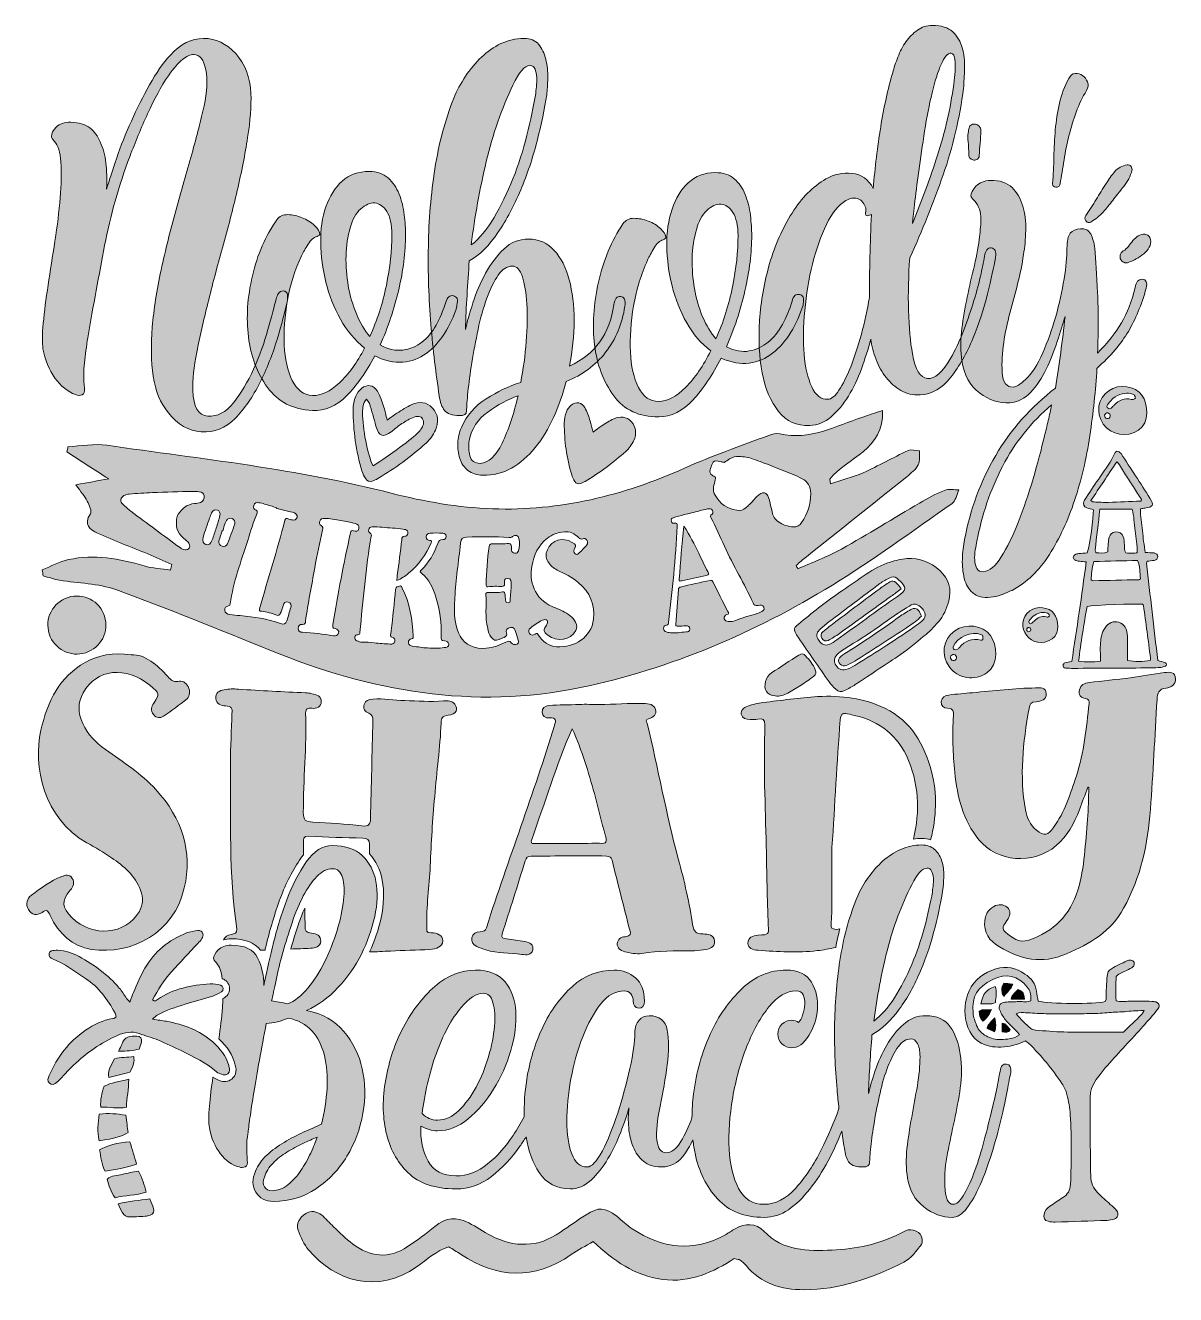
# Model space of a CAD drawing. Header units: inches. Extents: x 0.71 to 5.28, y -5.53 to -0.49.
import ezdxf

# ---------------------------------------------------------------- set-up
doc = ezdxf.new("R2010")
doc.units = ezdxf.units.IN
doc.header["$MEASUREMENT"] = 0
doc.layers.add('Layer 1', color=7, linetype='Continuous')

# ---------------------------------------------------------------- blocks, each defined once
blk = doc.blocks.new('block 5')
at = {"layer": 'Layer 1', "true_color": 0xffffff}
h = blk.add_hatch(color=7, dxfattribs=at)
h.dxf.hatch_style = 2
edge = h.paths.add_edge_path()
edge.add_spline(control_points=[(4.5222, -1.4071), (4.5257, -1.3838), (4.5347, -1.3727), (4.5493, -1.3739), (4.5639, -1.3751), (4.5695, -1.3873), (4.5661, -1.4105), (4.5661, -1.4114), (4.5661, -1.4123), (4.5661, -1.4132), (4.5593, -1.4491), (4.5486, -1.4967), (4.534, -1.5562), (4.5194, -1.6157), (4.5001, -1.6746), (4.4761, -1.7331), (4.452, -1.7916), (4.4228, -1.8429), (4.3885, -1.887), (4.3541, -1.9311), (4.3137, -1.9546), (4.2672, -1.9572), (4.2379, -1.9588), (4.2121, -1.9531), (4.1897, -1.9397), (4.1673, -1.9265), (4.1479, -1.9093), (4.1316, -1.8884), (4.1152, -1.8674), (4.1018, -1.8436), (4.0915, -1.8168), (4.0812, -1.7901), (4.0742, -1.7632), (4.0707, -1.7361), (4.0604, -1.7746), (4.0479, -1.8137), (4.0334, -1.8533), (4.0188, -1.893), (4.0016, -1.9292), (3.9818, -1.9618), (3.962, -1.9945), (3.9393, -2.0219), (3.9134, -2.044), (3.8876, -2.066), (3.8592, -2.0777), (3.8282, -2.0789), (3.7765, -2.081), (3.7351, -2.0623), (3.7041, -2.0231), (3.673, -1.9838), (3.6514, -1.9326), (3.6393, -1.8697), (3.6272, -1.8068), (3.6237, -1.7371), (3.6289, -1.6609), (3.634, -1.5847), (3.6473, -1.5097), (3.6688, -1.4359), (3.6902, -1.3622), (3.7199, -1.2953), (3.7578, -1.2352), (3.7955, -1.1751), (3.8403, -1.1301), (3.892, -1.1001), (3.9246, -1.0814), (3.9595, -1.074), (3.9965, -1.0778), (4.0335, -1.0818), (4.0615, -1.1016), (4.0805, -1.1375), (4.0873, -1.054), (4.0972, -0.9727), (4.11, -0.8937), (4.1228, -0.8148), (4.1387, -0.7427), (4.1575, -0.6775), (4.1627, -0.6594), (4.1696, -0.639), (4.1782, -0.6163), (4.1867, -0.5937), (4.1975, -0.5734), (4.2104, -0.5553), (4.2233, -0.5372), (4.2383, -0.5219), (4.2555, -0.5092), (4.2727, -0.4966), (4.2925, -0.4903), (4.3149, -0.4903), (4.351, -0.4903), (4.3782, -0.4989), (4.3963, -0.5159), (4.4143, -0.5329), (4.4268, -0.5539), (4.4337, -0.5789), (4.4406, -0.6039), (4.4437, -0.6311), (4.4429, -0.6606), (4.442, -0.6901), (4.4407, -0.7166), (4.4391, -0.7398), (4.4237, -0.858), (4.3967, -0.9725), (4.358, -1.0839), (4.3194, -1.1951), (4.2752, -1.3048), (4.2254, -1.4129), (4.2203, -1.4835), (4.2186, -1.553), (4.2204, -1.6215), (4.2222, -1.69), (4.2274, -1.7475), (4.2361, -1.7939), (4.2465, -1.8566), (4.2663, -1.8893), (4.2956, -1.8922), (4.3248, -1.8951), (4.3557, -1.8677), (4.3884, -1.8104), (4.4055, -1.7808), (4.4215, -1.7472), (4.4361, -1.7097), (4.4506, -1.6723), (4.4639, -1.6346), (4.476, -1.5965), (4.4879, -1.5584), (4.4978, -1.5227), (4.5055, -1.4893), (4.5133, -1.456), (4.5188, -1.4286), (4.5222, -1.4071)], knot_values=[0, 0, 0, 0, 1, 1, 1, 2, 2, 2, 3, 3, 3, 4, 4, 4, 5, 5, 5, 6, 6, 6, 7, 7, 7, 8, 8, 8, 9, 9, 9, 10, 10, 10, 11, 11, 11, 12, 12, 12, 13, 13, 13, 14, 14, 14, 15, 15, 15, 16, 16, 16, 17, 17, 17, 18, 18, 18, 19, 19, 19, 20, 20, 20, 21, 21, 21, 22, 22, 22, 23, 23, 23, 24, 24, 24, 25, 25, 25, 26, 26, 26, 27, 27, 27, 28, 28, 28, 29, 29, 29, 30, 30, 30, 31, 31, 31, 32, 32, 32, 33, 33, 33, 34, 34, 34, 35, 35, 35, 36, 36, 36, 37, 37, 37, 38, 38, 38, 39, 39, 39, 40, 40, 40, 41, 41, 41, 42, 42, 42, 43, 43, 43, 43], degree=3, periodic=1)
edge = h.paths.add_edge_path()
edge.add_spline(control_points=[(3.9721, -1.186), (3.9428, -1.203), (3.917, -1.2345), (3.8947, -1.2805), (3.8723, -1.3266), (3.8538, -1.379), (3.8393, -1.4377), (3.8247, -1.4965), (3.8144, -1.558), (3.8084, -1.6221), (3.8024, -1.6862), (3.8016, -1.7442), (3.806, -1.7962), (3.8103, -1.8481), (3.8203, -1.8912), (3.8358, -1.9253), (3.8513, -1.9594), (3.8729, -1.9759), (3.9004, -1.9748), (3.9142, -1.9742), (3.9289, -1.9623), (3.9443, -1.9389), (3.9598, -1.9155), (3.9753, -1.8844), (3.9908, -1.8456), (4.0062, -1.8068), (4.0204, -1.7635), (4.0333, -1.7158), (4.0462, -1.6681), (4.0569, -1.6196), (4.0654, -1.5704), (4.0654, -1.4652), (4.0678, -1.3554), (4.0729, -1.241), (4.0625, -1.2449), (4.0561, -1.2464), (4.0535, -1.2455), (4.0509, -1.2447), (4.0497, -1.2425), (4.0496, -1.2388), (4.0496, -1.2352), (4.05, -1.2307), (4.0509, -1.2252), (4.0517, -1.2197), (4.0513, -1.2152), (4.0496, -1.2116), (4.041, -1.1919), (4.0298, -1.1803), (4.016, -1.1769), (4.0022, -1.1736), (3.9876, -1.1766), (3.9721, -1.186)], knot_values=[0, 0, 0, 0, 1, 1, 1, 2, 2, 2, 3, 3, 3, 4, 4, 4, 5, 5, 5, 6, 6, 6, 7, 7, 7, 8, 8, 8, 9, 9, 9, 10, 10, 10, 11, 11, 11, 12, 12, 12, 13, 13, 13, 14, 14, 14, 15, 15, 15, 16, 16, 16, 17, 17, 17, 17], degree=3, periodic=1)
edge = h.paths.add_edge_path()
edge.add_spline(control_points=[(4.4003, -0.7241), (4.4054, -0.6864), (4.4071, -0.6564), (4.4054, -0.634), (4.4036, -0.6117), (4.3985, -0.6005), (4.3899, -0.6005), (4.3761, -0.6006), (4.3628, -0.6154), (4.3499, -0.6451), (4.337, -0.6748), (4.325, -0.7127), (4.3139, -0.7586), (4.3027, -0.8046), (4.2928, -0.8551), (4.2843, -0.9101), (4.2757, -0.9652), (4.268, -1.018), (4.2612, -1.0685), (4.2544, -1.1191), (4.2488, -1.1634), (4.2445, -1.2014), (4.2403, -1.2394), (4.2373, -1.2647), (4.2356, -1.2774), (4.2733, -1.1861), (4.3068, -1.0953), (4.336, -1.0049), (4.3652, -0.9145), (4.3866, -0.8209), (4.4003, -0.7241)], knot_values=[0, 0, 0, 0, 1, 1, 1, 2, 2, 2, 3, 3, 3, 4, 4, 4, 5, 5, 5, 6, 6, 6, 7, 7, 7, 8, 8, 8, 9, 9, 9, 10, 10, 10, 10], degree=3, periodic=1)
h = blk.add_hatch(color=7, dxfattribs=at)
h.dxf.hatch_style = 2
edge = h.paths.add_edge_path()
edge.add_spline(control_points=[(1.6088, -0.7604), (1.6105, -0.8108), (1.6062, -0.8692), (1.5958, -0.9355), (1.5854, -1.0018), (1.5715, -1.0721), (1.5543, -1.1461), (1.537, -1.2201), (1.5175, -1.2957), (1.496, -1.3728), (1.4744, -1.4499), (1.4549, -1.5232), (1.4377, -1.5929), (1.4204, -1.6626), (1.4057, -1.7274), (1.3937, -1.7872), (1.3816, -1.8471), (1.3764, -1.8975), (1.3781, -1.9385), (1.3797, -2.0045), (1.3995, -2.0388), (1.4373, -2.0414), (1.4751, -2.0439), (1.5091, -2.0264), (1.5393, -1.9888), (1.5694, -1.9512), (1.5962, -1.9064), (1.6194, -1.8545), (1.6427, -1.8027), (1.6617, -1.7504), (1.6764, -1.6978), (1.691, -1.6453), (1.7019, -1.6047), (1.7088, -1.5761), (1.7105, -1.5689), (1.7135, -1.5618), (1.7178, -1.5547), (1.7221, -1.5477), (1.7286, -1.5443), (1.7372, -1.5446), (1.7475, -1.545), (1.7531, -1.5502), (1.754, -1.5601), (1.7548, -1.5701), (1.7544, -1.5796), (1.7527, -1.5885), (1.744, -1.628), (1.7306, -1.6776), (1.7125, -1.7373), (1.6944, -1.797), (1.6715, -1.8545), (1.6439, -1.9098), (1.6163, -1.965), (1.5836, -2.0121), (1.5457, -2.0511), (1.5078, -2.0899), (1.4631, -2.1075), (1.4115, -2.1038), (1.3616, -2.1003), (1.3177, -2.0747), (1.28, -2.0276), (1.2491, -1.9899), (1.2293, -1.9416), (1.2208, -1.8828), (1.2122, -1.8239), (1.211, -1.7589), (1.217, -1.6878), (1.2231, -1.6166), (1.2348, -1.5413), (1.252, -1.4616), (1.2693, -1.3819), (1.2887, -1.3034), (1.3103, -1.226), (1.3318, -1.1487), (1.353, -1.0737), (1.3737, -1.0012), (1.3944, -0.9286), (1.4108, -0.8647), (1.4229, -0.8095), (1.435, -0.7544), (1.4372, -0.7066), (1.4295, -0.6664), (1.4218, -0.6263), (1.4059, -0.6062), (1.3818, -0.6061), (1.368, -0.606), (1.3529, -0.6127), (1.3366, -0.6259), (1.3202, -0.6392), (1.3017, -0.6609), (1.281, -0.6908), (1.2517, -0.7331), (1.2242, -0.7832), (1.1983, -0.8411), (1.1724, -0.8989), (1.1492, -0.9548), (1.1285, -1.0087), (1.0837, -1.1288), (1.0501, -1.247), (1.0277, -1.364), (1.0053, -1.4809), (0.9829, -1.603), (0.9605, -1.7302), (0.9554, -1.7647), (0.951, -1.7979), (0.9476, -1.8298), (0.9441, -1.8617), (0.9441, -1.8952), (0.9476, -1.9303), (0.9493, -1.9443), (0.9463, -1.9532), (0.9386, -1.9569), (0.9308, -1.9605), (0.9218, -1.9602), (0.9115, -1.9558), (0.8806, -1.9445), (0.8536, -1.9226), (0.8304, -1.8903), (0.8073, -1.8581), (0.7914, -1.8193), (0.7828, -1.7738), (0.7794, -1.7512), (0.7798, -1.7172), (0.7841, -1.6719), (0.7884, -1.6266), (0.7948, -1.5763), (0.8034, -1.5208), (0.812, -1.4653), (0.821, -1.4072), (0.8305, -1.3463), (0.8399, -1.2855), (0.8468, -1.2284), (0.8511, -1.1749), (0.8554, -1.1215), (0.8563, -1.0744), (0.8537, -1.0336), (0.8512, -0.9929), (0.843, -0.9655), (0.8292, -0.9513), (0.8206, -0.9424), (0.8163, -0.9354), (0.8163, -0.9302), (0.8163, -0.9199), (0.8228, -0.908), (0.8357, -0.8944), (0.8486, -0.8809), (0.868, -0.8744), (0.8938, -0.8749), (0.9247, -0.8755), (0.9496, -0.883), (0.9686, -0.8973), (0.9875, -0.9117), (1.0012, -0.9303), (1.0098, -0.9532), (1.0218, -0.978), (1.0296, -1.0057), (1.033, -1.0364), (1.0364, -1.0671), (1.0373, -1.1017), (1.0355, -1.14), (1.0459, -1.1054), (1.0592, -1.0643), (1.0756, -1.0165), (1.092, -0.9688), (1.1113, -0.9201), (1.1338, -0.8704), (1.1561, -0.8206), (1.1803, -0.7725), (1.2061, -0.726), (1.232, -0.6795), (1.2595, -0.6403), (1.2888, -0.6085), (1.3284, -0.5643), (1.3724, -0.542), (1.4206, -0.542), (1.4687, -0.542), (1.5113, -0.5621), (1.5483, -0.6025), (1.5853, -0.643), (1.6054, -0.6957), (1.6088, -0.7604)], knot_values=[0, 0, 0, 0, 1, 1, 1, 2, 2, 2, 3, 3, 3, 4, 4, 4, 5, 5, 5, 6, 6, 6, 7, 7, 7, 8, 8, 8, 9, 9, 9, 10, 10, 10, 11, 11, 11, 12, 12, 12, 13, 13, 13, 14, 14, 14, 15, 15, 15, 16, 16, 16, 17, 17, 17, 18, 18, 18, 19, 19, 19, 20, 20, 20, 21, 21, 21, 22, 22, 22, 23, 23, 23, 24, 24, 24, 25, 25, 25, 26, 26, 26, 27, 27, 27, 28, 28, 28, 29, 29, 29, 30, 30, 30, 31, 31, 31, 32, 32, 32, 33, 33, 33, 34, 34, 34, 35, 35, 35, 36, 36, 36, 37, 37, 37, 38, 38, 38, 39, 39, 39, 40, 40, 40, 41, 41, 41, 42, 42, 42, 43, 43, 43, 44, 44, 44, 45, 45, 45, 46, 46, 46, 47, 47, 47, 48, 48, 48, 49, 49, 49, 50, 50, 50, 51, 51, 51, 52, 52, 52, 53, 53, 53, 54, 54, 54, 55, 55, 55, 56, 56, 56, 57, 57, 57, 58, 58, 58, 59, 59, 59, 60, 60, 60, 60], degree=3, periodic=1)
h = blk.add_hatch(color=7, dxfattribs=at)
h.dxf.hatch_style = 2
edge = h.paths.add_edge_path()
edge.add_spline(control_points=[(2.53, -2.2762), (2.5058, -2.2757), (2.486, -2.2692), (2.4705, -2.2569), (2.455, -2.2445), (2.4442, -2.2287), (2.4382, -2.2092), (2.4321, -2.1897), (2.4296, -2.1694), (2.4305, -2.1483), (2.4313, -2.1272), (2.4361, -2.1066), (2.4447, -2.0866), (2.4655, -2.0393), (2.4982, -2.0014), (2.543, -1.9727), (2.5879, -1.944), (2.6336, -1.9225), (2.6801, -1.9083), (2.6905, -1.8549), (2.6978, -1.8006), (2.7021, -1.7453), (2.7064, -1.69), (2.7073, -1.6402), (2.7048, -1.5959), (2.7022, -1.5517), (2.6961, -1.5157), (2.6867, -1.4879), (2.6772, -1.4602), (2.6639, -1.4463), (2.6467, -1.4461), (2.626, -1.446), (2.6074, -1.4578), (2.5911, -1.4816), (2.5747, -1.5054), (2.5596, -1.5361), (2.5458, -1.5736), (2.532, -1.6112), (2.5203, -1.6524), (2.5109, -1.6974), (2.5014, -1.7424), (2.4931, -1.7864), (2.4862, -1.8295), (2.4793, -1.8726), (2.4741, -1.9111), (2.4707, -1.9451), (2.4672, -1.9791), (2.4655, -2.0043), (2.4655, -2.0209), (2.4655, -2.0338), (2.4559, -2.04), (2.437, -2.0396), (2.4077, -2.0389), (2.3879, -2.032), (2.3776, -2.0189), (2.3672, -2.0058), (2.3603, -1.9863), (2.3569, -1.9605), (2.3431, -1.8739), (2.332, -1.7795), (2.3235, -1.6775), (2.3149, -1.5755), (2.3116, -1.4722), (2.3134, -1.3676), (2.3151, -1.2631), (2.3238, -1.1605), (2.3394, -1.0596), (2.3549, -0.9589), (2.3799, -0.8654), (2.4145, -0.7791), (2.4265, -0.7498), (2.442, -0.7208), (2.461, -0.6923), (2.4799, -0.6639), (2.501, -0.6386), (2.5243, -0.6166), (2.5475, -0.5945), (2.5734, -0.5765), (2.6018, -0.5627), (2.6302, -0.5489), (2.6607, -0.542), (2.6934, -0.542), (2.7193, -0.542), (2.7386, -0.5499), (2.7515, -0.5655), (2.7645, -0.5812), (2.7739, -0.6011), (2.7799, -0.625), (2.7859, -0.649), (2.7885, -0.6739), (2.7877, -0.6998), (2.7868, -0.7256), (2.7855, -0.7478), (2.7838, -0.7662), (2.7751, -0.8215), (2.7622, -0.8829), (2.745, -0.9501), (2.7277, -1.0175), (2.7062, -1.0819), (2.6804, -1.1436), (2.6545, -1.2052), (2.6243, -1.2617), (2.5899, -1.313), (2.5554, -1.3643), (2.5175, -1.4017), (2.4761, -1.425), (2.4692, -1.5151), (2.4639, -1.6061), (2.4605, -1.698), (2.4673, -1.6687), (2.4773, -1.6334), (2.4902, -1.5922), (2.5032, -1.551), (2.52, -1.5116), (2.5407, -1.4741), (2.5614, -1.4366), (2.5855, -1.4046), (2.6131, -1.3781), (2.6406, -1.3517), (2.6734, -1.3385), (2.7113, -1.3387), (2.7527, -1.339), (2.7866, -1.3539), (2.8134, -1.3835), (2.8401, -1.4131), (2.8599, -1.452), (2.8728, -1.5), (2.8857, -1.548), (2.8922, -1.602), (2.8922, -1.662), (2.8922, -1.722), (2.8861, -1.7824), (2.8741, -1.8433), (2.9757, -1.7956), (3.0344, -1.7142), (3.0499, -1.5997), (3.0533, -1.5757), (3.0623, -1.5646), (3.077, -1.5664), (3.0916, -1.5682), (3.0972, -1.5811), (3.0938, -1.6051), (3.0835, -1.6753), (3.058, -1.7363), (3.0175, -1.788), (2.977, -1.8398), (2.9249, -1.8786), (2.8611, -1.9041), (2.8473, -1.9539), (2.8305, -2.0014), (2.8107, -2.0464), (2.7908, -2.0915), (2.7667, -2.1314), (2.7382, -2.1662), (2.7098, -2.2009), (2.6783, -2.2282), (2.6438, -2.2479), (2.6093, -2.2676), (2.5714, -2.2771), (2.53, -2.2762)], knot_values=[0, 0, 0, 0, 1, 1, 1, 2, 2, 2, 3, 3, 3, 4, 4, 4, 5, 5, 5, 6, 6, 6, 7, 7, 7, 8, 8, 8, 9, 9, 9, 10, 10, 10, 11, 11, 11, 12, 12, 12, 13, 13, 13, 14, 14, 14, 15, 15, 15, 16, 16, 16, 17, 17, 17, 18, 18, 18, 19, 19, 19, 20, 20, 20, 21, 21, 21, 22, 22, 22, 23, 23, 23, 24, 24, 24, 25, 25, 25, 26, 26, 26, 27, 27, 27, 28, 28, 28, 29, 29, 29, 30, 30, 30, 31, 31, 31, 32, 32, 32, 33, 33, 33, 34, 34, 34, 35, 35, 35, 36, 36, 36, 37, 37, 37, 38, 38, 38, 39, 39, 39, 40, 40, 40, 41, 41, 41, 42, 42, 42, 43, 43, 43, 44, 44, 44, 45, 45, 45, 46, 46, 46, 47, 47, 47, 48, 48, 48, 49, 49, 49, 50, 50, 50, 51, 51, 51, 52, 52, 52, 53, 53, 53, 53], degree=3, periodic=1)
edge = h.paths.add_edge_path()
edge.add_spline(control_points=[(2.5197, -2.229), (2.5524, -2.2279), (2.5813, -2.2013), (2.6063, -2.1492), (2.6313, -2.0971), (2.6525, -2.0343), (2.6697, -1.9607), (2.6301, -1.975), (2.59, -1.9965), (2.5495, -2.0253), (2.5089, -2.054), (2.4844, -2.0921), (2.4757, -2.1397), (2.4722, -2.1599), (2.4731, -2.1797), (2.4783, -2.1991), (2.4835, -2.2186), (2.4972, -2.2286), (2.5197, -2.229)], knot_values=[0, 0, 0, 0, 1, 1, 1, 2, 2, 2, 3, 3, 3, 4, 4, 4, 5, 5, 5, 6, 6, 6, 6], degree=3, periodic=1)
edge = h.paths.add_edge_path()
edge.add_spline(control_points=[(2.7167, -0.6499), (2.696, -0.6499), (2.6736, -0.6757), (2.6495, -0.7272), (2.6047, -0.8212), (2.5694, -0.9224), (2.5435, -1.0309), (2.5176, -1.1394), (2.4977, -1.2496), (2.4839, -1.3617), (2.5166, -1.3363), (2.5468, -1.3002), (2.5744, -1.2534), (2.6019, -1.2067), (2.6269, -1.1553), (2.6494, -1.0991), (2.6717, -1.0431), (2.6903, -0.9855), (2.705, -0.9265), (2.7196, -0.8676), (2.7312, -0.8122), (2.7399, -0.7606), (2.7399, -0.7551), (2.7407, -0.7463), (2.7425, -0.7343), (2.7442, -0.7223), (2.7446, -0.7099), (2.7438, -0.6969), (2.7429, -0.6841), (2.7407, -0.673), (2.7373, -0.6637), (2.7338, -0.6545), (2.727, -0.6499), (2.7167, -0.6499)], knot_values=[0, 0, 0, 0, 1, 1, 1, 2, 2, 2, 3, 3, 3, 4, 4, 4, 5, 5, 5, 6, 6, 6, 7, 7, 7, 8, 8, 8, 9, 9, 9, 10, 10, 10, 11, 11, 11, 11], degree=3, periodic=1)
h = blk.add_hatch(color=7, dxfattribs=at)
h.dxf.hatch_style = 2
edge = h.paths.add_edge_path()
edge.add_spline(control_points=[(1.853, -1.9593), (1.8874, -1.9609), (1.9232, -1.9443), (1.9603, -1.9095), (1.9973, -1.8747), (2.0305, -1.8287), (2.0599, -1.7714), (2.022, -1.7411), (1.9902, -1.7028), (1.9644, -1.6566), (1.9386, -1.6104), (1.9192, -1.5613), (1.9064, -1.5094), (1.8935, -1.4574), (1.8867, -1.4052), (1.8859, -1.3526), (1.885, -1.3001), (1.892, -1.2528), (1.9066, -1.2105), (1.9213, -1.1682), (1.9429, -1.1342), (1.9713, -1.1084), (1.9997, -1.0825), (2.0355, -1.0698), (2.0785, -1.0704), (2.1095, -1.0708), (2.1344, -1.0794), (2.1534, -1.0961), (2.1723, -1.1128), (2.1869, -1.134), (2.1973, -1.1598), (2.2076, -1.1856), (2.2144, -1.2131), (2.2179, -1.2425), (2.2213, -1.2718), (2.223, -1.2984), (2.223, -1.3222), (2.2229, -1.39), (2.2138, -1.4626), (2.1957, -1.54), (2.1775, -1.6174), (2.1529, -1.6905), (2.1219, -1.759), (2.1546, -1.7764), (2.1847, -1.7832), (2.2123, -1.7793), (2.2398, -1.7755), (2.2649, -1.7652), (2.2873, -1.7482), (2.3097, -1.7313), (2.3286, -1.7088), (2.3442, -1.6807), (2.3597, -1.6525), (2.3726, -1.622), (2.383, -1.5891), (2.3882, -1.569), (2.3981, -1.5604), (2.4127, -1.5634), (2.4274, -1.5664), (2.4321, -1.5789), (2.4269, -1.6009), (2.4269, -1.6027), (2.4269, -1.6046), (2.4269, -1.6064), (2.4148, -1.6448), (2.3985, -1.6804), (2.3778, -1.713), (2.3571, -1.7457), (2.3329, -1.7723), (2.3053, -1.7927), (2.2777, -1.8131), (2.2467, -1.8247), (2.2123, -1.8274), (2.1778, -1.8301), (2.1408, -1.8217), (2.1012, -1.8022), (2.0666, -1.8669), (2.0291, -1.9198), (1.9886, -1.961), (1.9481, -2.0022), (1.9029, -2.0215), (1.853, -2.0192), (1.7755, -2.0155), (1.7161, -1.9847), (1.6748, -1.9276), (1.6336, -1.8705), (1.6082, -1.8036), (1.5989, -1.7268), (1.5895, -1.65), (1.5947, -1.5694), (1.6146, -1.4847), (1.6344, -1.4001), (1.6668, -1.3259), (1.7116, -1.2621), (1.722, -1.248), (1.7366, -1.2411), (1.7555, -1.2416), (1.7745, -1.242), (1.7934, -1.2461), (1.8123, -1.2538), (1.8313, -1.2615), (1.8476, -1.2718), (1.8614, -1.2848), (1.8751, -1.2979), (1.882, -1.3098), (1.882, -1.3207), (1.882, -1.3225), (1.8785, -1.3252), (1.8717, -1.3286), (1.8579, -1.3319), (1.8458, -1.3421), (1.8355, -1.359), (1.8251, -1.376), (1.8165, -1.3916), (1.8096, -1.4058), (1.7837, -1.4594), (1.7652, -1.5181), (1.7539, -1.5818), (1.7427, -1.6456), (1.7383, -1.705), (1.7409, -1.7602), (1.7434, -1.8154), (1.7541, -1.862), (1.773, -1.8999), (1.7919, -1.9379), (1.8185, -1.9577), (1.853, -1.9593)], knot_values=[0, 0, 0, 0, 1, 1, 1, 2, 2, 2, 3, 3, 3, 4, 4, 4, 5, 5, 5, 6, 6, 6, 7, 7, 7, 8, 8, 8, 9, 9, 9, 10, 10, 10, 11, 11, 11, 12, 12, 12, 13, 13, 13, 14, 14, 14, 15, 15, 15, 16, 16, 16, 17, 17, 17, 18, 18, 18, 19, 19, 19, 20, 20, 20, 21, 21, 21, 22, 22, 22, 23, 23, 23, 24, 24, 24, 25, 25, 25, 26, 26, 26, 27, 27, 27, 28, 28, 28, 29, 29, 29, 30, 30, 30, 31, 31, 31, 32, 32, 32, 33, 33, 33, 34, 34, 34, 35, 35, 35, 36, 36, 36, 37, 37, 37, 38, 38, 38, 39, 39, 39, 40, 40, 40, 41, 41, 41, 42, 42, 42, 42], degree=3, periodic=1)
edge = h.paths.add_edge_path()
edge.add_spline(control_points=[(2.0034, -1.2934), (1.9931, -1.3279), (1.9874, -1.3651), (1.9865, -1.4051), (1.9856, -1.4451), (1.9886, -1.4848), (1.9955, -1.5241), (2.0023, -1.5635), (2.013, -1.6007), (2.0277, -1.6357), (2.0422, -1.6708), (2.0599, -1.7006), (2.0806, -1.7249), (2.1099, -1.6619), (2.1319, -1.5944), (2.1466, -1.5225), (2.1613, -1.4506), (2.1687, -1.3835), (2.1687, -1.3213), (2.1688, -1.2811), (2.1619, -1.2503), (2.1481, -1.229), (2.1343, -1.2078), (2.1184, -1.1966), (2.1004, -1.1954), (2.0823, -1.1942), (2.0638, -1.2021), (2.0448, -1.2191), (2.0258, -1.2361), (2.0121, -1.2608), (2.0034, -1.2934)], knot_values=[0, 0, 0, 0, 1, 1, 1, 2, 2, 2, 3, 3, 3, 4, 4, 4, 5, 5, 5, 6, 6, 6, 7, 7, 7, 8, 8, 8, 9, 9, 9, 10, 10, 10, 10], degree=3, periodic=1)
h = blk.add_hatch(color=7, dxfattribs=at)
h.dxf.hatch_style = 2
edge = h.paths.add_edge_path()
edge.add_spline(control_points=[(3.2283, -1.9834), (3.2628, -1.983), (3.2985, -1.9642), (3.3356, -1.9269), (3.3726, -1.8897), (3.4058, -1.8414), (3.4351, -1.7822), (3.3971, -1.7535), (3.3652, -1.7163), (3.3394, -1.6706), (3.3135, -1.625), (3.2941, -1.576), (3.2812, -1.5238), (3.2682, -1.4715), (3.2613, -1.4187), (3.2604, -1.3654), (3.2595, -1.312), (3.2664, -1.2638), (3.2811, -1.2205), (3.2957, -1.1772), (3.3172, -1.1422), (3.3456, -1.1153), (3.374, -1.0886), (3.4097, -1.075), (3.4528, -1.0747), (3.4838, -1.0745), (3.5088, -1.0826), (3.5277, -1.0989), (3.5467, -1.1153), (3.5613, -1.1363), (3.5717, -1.1619), (3.582, -1.1876), (3.5889, -1.215), (3.5924, -1.2443), (3.5959, -1.2737), (3.5976, -1.3003), (3.5976, -1.3241), (3.5977, -1.3921), (3.5887, -1.4652), (3.5706, -1.5435), (3.5526, -1.6219), (3.5281, -1.6963), (3.4971, -1.7668), (3.5298, -1.7827), (3.56, -1.7881), (3.5876, -1.7829), (3.6151, -1.7777), (3.6401, -1.7661), (3.6625, -1.7482), (3.6849, -1.7302), (3.7038, -1.7069), (3.7193, -1.6781), (3.7348, -1.6493), (3.7477, -1.6183), (3.758, -1.5852), (3.7632, -1.5649), (3.773, -1.556), (3.7877, -1.5584), (3.8023, -1.5608), (3.8071, -1.573), (3.8019, -1.5951), (3.8019, -1.5969), (3.8019, -1.5988), (3.8019, -1.6006), (3.7899, -1.6393), (3.7736, -1.6754), (3.7529, -1.7088), (3.7323, -1.7423), (3.7082, -1.77), (3.6806, -1.7917), (3.6531, -1.8135), (3.6221, -1.8266), (3.5876, -1.8311), (3.5531, -1.8356), (3.5161, -1.829), (3.4764, -1.8113), (3.442, -1.8781), (3.4045, -1.9336), (3.3641, -1.9775), (3.3235, -2.0214), (3.2783, -2.0437), (3.2283, -2.0442), (3.1507, -2.0451), (3.0912, -2.0172), (3.0499, -1.961), (3.0085, -1.9049), (2.983, -1.8375), (2.9736, -1.759), (2.9641, -1.6806), (2.9693, -1.5975), (2.9891, -1.5098), (3.0089, -1.4221), (3.0412, -1.345), (3.086, -1.2784), (3.0963, -1.2637), (3.1109, -1.2562), (3.1299, -1.2562), (3.1488, -1.2561), (3.1678, -1.2598), (3.1868, -1.267), (3.2057, -1.2743), (3.2221, -1.2844), (3.2359, -1.2972), (3.2496, -1.3101), (3.2566, -1.322), (3.2566, -1.3331), (3.2566, -1.3349), (3.2531, -1.3377), (3.2462, -1.3414), (3.2324, -1.3452), (3.2204, -1.3559), (3.21, -1.3735), (3.1997, -1.3911), (3.1911, -1.4072), (3.1842, -1.422), (3.1584, -1.4775), (3.1399, -1.538), (3.1287, -1.6036), (3.1175, -1.6692), (3.1132, -1.7301), (3.1158, -1.7863), (3.1184, -1.8426), (3.1291, -1.8897), (3.1481, -1.9273), (3.1671, -1.965), (3.1938, -1.9837), (3.2283, -1.9834)], knot_values=[0, 0, 0, 0, 1, 1, 1, 2, 2, 2, 3, 3, 3, 4, 4, 4, 5, 5, 5, 6, 6, 6, 7, 7, 7, 8, 8, 8, 9, 9, 9, 10, 10, 10, 11, 11, 11, 12, 12, 12, 13, 13, 13, 14, 14, 14, 15, 15, 15, 16, 16, 16, 17, 17, 17, 18, 18, 18, 19, 19, 19, 20, 20, 20, 21, 21, 21, 22, 22, 22, 23, 23, 23, 24, 24, 24, 25, 25, 25, 26, 26, 26, 27, 27, 27, 28, 28, 28, 29, 29, 29, 30, 30, 30, 31, 31, 31, 32, 32, 32, 33, 33, 33, 34, 34, 34, 35, 35, 35, 36, 36, 36, 37, 37, 37, 38, 38, 38, 39, 39, 39, 40, 40, 40, 41, 41, 41, 42, 42, 42, 42], degree=3, periodic=1)
edge = h.paths.add_edge_path()
edge.add_spline(control_points=[(3.378, -1.3017), (3.3677, -1.3369), (3.3621, -1.3747), (3.3612, -1.4152), (3.3604, -1.4557), (3.3634, -1.4958), (3.3703, -1.5353), (3.3772, -1.5748), (3.388, -1.612), (3.4027, -1.6468), (3.4173, -1.6816), (3.435, -1.7108), (3.4557, -1.7343), (3.485, -1.6695), (3.5069, -1.6006), (3.5215, -1.5278), (3.5361, -1.455), (3.5434, -1.3873), (3.5434, -1.3248), (3.5433, -1.2844), (3.5364, -1.2537), (3.5226, -1.2327), (3.5088, -1.2118), (3.4929, -1.2009), (3.4748, -1.2001), (3.4567, -1.1994), (3.4382, -1.2078), (3.4193, -1.2254), (3.4003, -1.2431), (3.3866, -1.2685), (3.378, -1.3017)], knot_values=[0, 0, 0, 0, 1, 1, 1, 2, 2, 2, 3, 3, 3, 4, 4, 4, 5, 5, 5, 6, 6, 6, 7, 7, 7, 8, 8, 8, 9, 9, 9, 10, 10, 10, 10], degree=3, periodic=1)
h = blk.add_hatch(color=7, dxfattribs=at)
h.dxf.hatch_style = 2
edge = h.paths.add_edge_path()
edge.add_spline(control_points=[(4.4678, -1.167), (4.4678, -1.1562), (4.4746, -1.1436), (4.4884, -1.1289), (4.5022, -1.1142), (4.5211, -1.1066), (4.5452, -1.106), (4.583, -1.105), (4.6118, -1.1145), (4.6317, -1.1343), (4.6514, -1.1542), (4.6657, -1.1785), (4.6743, -1.2075), (4.6829, -1.2364), (4.6868, -1.2686), (4.686, -1.304), (4.6851, -1.3395), (4.6822, -1.3714), (4.677, -1.4), (4.6719, -1.4392), (4.6642, -1.478), (4.6539, -1.5166), (4.6436, -1.5553), (4.6333, -1.5939), (4.623, -1.6326), (4.6127, -1.6714), (4.6046, -1.7105), (4.5986, -1.7499), (4.5926, -1.7894), (4.5905, -1.8286), (4.5923, -1.8676), (4.5957, -1.9084), (4.6104, -1.9278), (4.6362, -1.9261), (4.6482, -1.9253), (4.6645, -1.9153), (4.6852, -1.8962), (4.7109, -1.8714), (4.7336, -1.8363), (4.7534, -1.7909), (4.7731, -1.7455), (4.7903, -1.6973), (4.8049, -1.6463), (4.8194, -1.5953), (4.8306, -1.5455), (4.8383, -1.4968), (4.846, -1.4481), (4.8499, -1.408), (4.8498, -1.3764), (4.8498, -1.3466), (4.8541, -1.3262), (4.8627, -1.3153), (4.8713, -1.3044), (4.885, -1.2986), (4.904, -1.2978), (4.9229, -1.2969), (4.9362, -1.3038), (4.944, -1.3183), (4.9517, -1.3328), (4.9573, -1.3521), (4.9607, -1.3763), (4.9642, -1.4215), (4.9676, -1.4802), (4.9711, -1.5523), (4.9746, -1.6244), (4.9746, -1.7041), (4.9712, -1.7914), (5.0124, -1.7501), (5.0442, -1.71), (5.0665, -1.6711), (5.0888, -1.6323), (5.1068, -1.5857), (5.1206, -1.5313), (5.124, -1.5086), (5.1335, -1.4977), (5.1489, -1.4984), (5.1644, -1.4992), (5.1695, -1.5109), (5.1644, -1.5336), (5.1455, -1.6003), (5.1219, -1.6576), (5.0936, -1.7055), (5.0652, -1.7535), (5.0236, -1.8022), (4.9687, -1.8518), (4.9636, -1.9393), (4.9541, -2.0285), (4.9405, -2.1197), (4.9267, -2.2109), (4.9066, -2.2963), (4.88, -2.3762), (4.8535, -2.456), (4.82, -2.5277), (4.7797, -2.5911), (4.7394, -2.6545), (4.69, -2.702), (4.6317, -2.7331), (4.6162, -2.7401), (4.6016, -2.746), (4.5879, -2.751), (4.5741, -2.756), (4.5603, -2.7592), (4.5466, -2.7606), (4.5157, -2.7638), (4.492, -2.7581), (4.4757, -2.7435), (4.4593, -2.729), (4.4481, -2.7099), (4.4421, -2.6863), (4.436, -2.6627), (4.4334, -2.6369), (4.4343, -2.6091), (4.4351, -2.5812), (4.4381, -2.5555), (4.4432, -2.5318), (4.4655, -2.4117), (4.5066, -2.3002), (4.5667, -2.1977), (4.6268, -2.0951), (4.7059, -2.006), (4.8038, -1.93), (4.8192, -1.8374), (4.832, -1.7426), (4.8423, -1.6454), (4.8337, -1.674), (4.8234, -1.7071), (4.8114, -1.7448), (4.7994, -1.7825), (4.7848, -1.8192), (4.7676, -1.8547), (4.7505, -1.8903), (4.7299, -1.9209), (4.7058, -1.9465), (4.6818, -1.9721), (4.6543, -1.986), (4.6233, -1.9882), (4.5803, -1.9912), (4.5399, -1.9784), (4.502, -1.9495), (4.4642, -1.9206), (4.4409, -1.8776), (4.4323, -1.8207), (4.4271, -1.7852), (4.4266, -1.7476), (4.4308, -1.708), (4.4351, -1.6684), (4.4415, -1.6273), (4.4501, -1.5849), (4.4587, -1.5425), (4.4681, -1.5005), (4.4784, -1.4589), (4.4887, -1.4174), (4.4964, -1.3778), (4.5015, -1.3401), (4.5049, -1.315), (4.507, -1.2882), (4.5079, -1.2596), (4.5087, -1.231), (4.5005, -1.2072), (4.4833, -1.188), (4.473, -1.1776), (4.4678, -1.1706), (4.4678, -1.167)], knot_values=[0, 0, 0, 0, 1, 1, 1, 2, 2, 2, 3, 3, 3, 4, 4, 4, 5, 5, 5, 6, 6, 6, 7, 7, 7, 8, 8, 8, 9, 9, 9, 10, 10, 10, 11, 11, 11, 12, 12, 12, 13, 13, 13, 14, 14, 14, 15, 15, 15, 16, 16, 16, 17, 17, 17, 18, 18, 18, 19, 19, 19, 20, 20, 20, 21, 21, 21, 22, 22, 22, 23, 23, 23, 24, 24, 24, 25, 25, 25, 26, 26, 26, 27, 27, 27, 28, 28, 28, 29, 29, 29, 30, 30, 30, 31, 31, 31, 32, 32, 32, 33, 33, 33, 34, 34, 34, 35, 35, 35, 36, 36, 36, 37, 37, 37, 38, 38, 38, 39, 39, 39, 40, 40, 40, 41, 41, 41, 42, 42, 42, 43, 43, 43, 44, 44, 44, 45, 45, 45, 46, 46, 46, 47, 47, 47, 48, 48, 48, 49, 49, 49, 50, 50, 50, 51, 51, 51, 52, 52, 52, 53, 53, 53, 54, 54, 54, 54], degree=3, periodic=1)
edge = h.paths.add_edge_path()
edge.add_spline(control_points=[(4.4922, -2.5383), (4.4905, -2.5473), (4.4884, -2.5587), (4.4858, -2.5723), (4.4833, -2.586), (4.4824, -2.5995), (4.4833, -2.6128), (4.4841, -2.6261), (4.4872, -2.6374), (4.4923, -2.6468), (4.4975, -2.6561), (4.5061, -2.6602), (4.5181, -2.6591), (4.5422, -2.6568), (4.5658, -2.6371), (4.589, -2.6002), (4.6122, -2.5632), (4.6345, -2.5175), (4.6559, -2.4632), (4.6774, -2.4089), (4.6971, -2.3513), (4.7151, -2.2905), (4.7331, -2.2296), (4.7481, -2.1732), (4.7601, -2.1211), (4.7652, -2.1012), (4.7704, -2.0806), (4.7755, -2.059), (4.7807, -2.0375), (4.7849, -2.0169), (4.7884, -1.9972), (4.7076, -2.0651), (4.6428, -2.1463), (4.5939, -2.2409), (4.545, -2.3356), (4.5111, -2.4348), (4.4922, -2.5383)], knot_values=[0, 0, 0, 0, 1, 1, 1, 2, 2, 2, 3, 3, 3, 4, 4, 4, 5, 5, 5, 6, 6, 6, 7, 7, 7, 8, 8, 8, 9, 9, 9, 10, 10, 10, 11, 11, 11, 12, 12, 12, 12], degree=3, periodic=1)
at = {"layer": 'Layer 1', "lineweight": 0}
for points, knots in [([(4.5222, -1.4071), (4.5257, -1.3838), (4.5347, -1.3727), (4.5493, -1.3739), (4.5639, -1.3751), (4.5695, -1.3873), (4.5661, -1.4105), (4.5661, -1.4114), (4.5661, -1.4123), (4.5661, -1.4132), (4.5593, -1.4491), (4.5486, -1.4967), (4.534, -1.5562), (4.5194, -1.6157), (4.5001, -1.6746), (4.4761, -1.7331), (4.452, -1.7916), (4.4228, -1.8429), (4.3885, -1.887), (4.3541, -1.9311), (4.3137, -1.9546), (4.2672, -1.9572), (4.2379, -1.9588), (4.2121, -1.9531), (4.1897, -1.9397), (4.1673, -1.9265), (4.1479, -1.9093), (4.1316, -1.8884), (4.1152, -1.8674), (4.1018, -1.8436), (4.0915, -1.8168), (4.0812, -1.7901), (4.0742, -1.7632), (4.0707, -1.7361), (4.0604, -1.7746), (4.0479, -1.8137), (4.0334, -1.8533), (4.0188, -1.893), (4.0016, -1.9292), (3.9818, -1.9618), (3.962, -1.9945), (3.9393, -2.0219), (3.9134, -2.044), (3.8876, -2.066), (3.8592, -2.0777), (3.8282, -2.0789), (3.7765, -2.081), (3.7351, -2.0623), (3.7041, -2.0231), (3.673, -1.9838), (3.6514, -1.9326), (3.6393, -1.8697), (3.6272, -1.8068), (3.6237, -1.7371), (3.6289, -1.6609), (3.634, -1.5847), (3.6473, -1.5097), (3.6688, -1.4359), (3.6902, -1.3622), (3.7199, -1.2953), (3.7578, -1.2352), (3.7955, -1.1751), (3.8403, -1.1301), (3.892, -1.1001), (3.9246, -1.0814), (3.9595, -1.074), (3.9965, -1.0778), (4.0335, -1.0818), (4.0615, -1.1016), (4.0805, -1.1375), (4.0873, -1.054), (4.0972, -0.9727), (4.11, -0.8937), (4.1228, -0.8148), (4.1387, -0.7427), (4.1575, -0.6775), (4.1627, -0.6594), (4.1696, -0.639), (4.1782, -0.6163), (4.1867, -0.5937), (4.1975, -0.5734), (4.2104, -0.5553), (4.2233, -0.5372), (4.2383, -0.5219), (4.2555, -0.5092), (4.2727, -0.4966), (4.2925, -0.4903), (4.3149, -0.4903), (4.351, -0.4903), (4.3782, -0.4989), (4.3963, -0.5159), (4.4143, -0.5329), (4.4268, -0.5539), (4.4337, -0.5789), (4.4406, -0.6039), (4.4437, -0.6311), (4.4429, -0.6606), (4.442, -0.6901), (4.4407, -0.7166), (4.4391, -0.7398), (4.4237, -0.858), (4.3967, -0.9725), (4.358, -1.0839), (4.3194, -1.1951), (4.2752, -1.3048), (4.2254, -1.4129), (4.2203, -1.4835), (4.2186, -1.553), (4.2204, -1.6215), (4.2222, -1.69), (4.2274, -1.7475), (4.2361, -1.7939), (4.2465, -1.8566), (4.2663, -1.8893), (4.2956, -1.8922), (4.3248, -1.8951), (4.3557, -1.8677), (4.3884, -1.8104), (4.4055, -1.7808), (4.4215, -1.7472), (4.4361, -1.7097), (4.4506, -1.6723), (4.4639, -1.6346), (4.476, -1.5965), (4.4879, -1.5584), (4.4978, -1.5227), (4.5055, -1.4893), (4.5133, -1.456), (4.5188, -1.4286), (4.5222, -1.4071)], [0, 0, 0, 0, 1, 1, 1, 2, 2, 2, 3, 3, 3, 4, 4, 4, 5, 5, 5, 6, 6, 6, 7, 7, 7, 8, 8, 8, 9, 9, 9, 10, 10, 10, 11, 11, 11, 12, 12, 12, 13, 13, 13, 14, 14, 14, 15, 15, 15, 16, 16, 16, 17, 17, 17, 18, 18, 18, 19, 19, 19, 20, 20, 20, 21, 21, 21, 22, 22, 22, 23, 23, 23, 24, 24, 24, 25, 25, 25, 26, 26, 26, 27, 27, 27, 28, 28, 28, 29, 29, 29, 30, 30, 30, 31, 31, 31, 32, 32, 32, 33, 33, 33, 34, 34, 34, 35, 35, 35, 36, 36, 36, 37, 37, 37, 38, 38, 38, 39, 39, 39, 40, 40, 40, 41, 41, 41, 42, 42, 42, 43, 43, 43, 43]), ([(1.6088, -0.7604), (1.6105, -0.8108), (1.6062, -0.8692), (1.5958, -0.9355), (1.5854, -1.0018), (1.5715, -1.0721), (1.5543, -1.1461), (1.537, -1.2201), (1.5175, -1.2957), (1.496, -1.3728), (1.4744, -1.4499), (1.4549, -1.5232), (1.4377, -1.5929), (1.4204, -1.6626), (1.4057, -1.7274), (1.3937, -1.7872), (1.3816, -1.8471), (1.3764, -1.8975), (1.3781, -1.9385), (1.3797, -2.0045), (1.3995, -2.0388), (1.4373, -2.0414), (1.4751, -2.0439), (1.5091, -2.0264), (1.5393, -1.9888), (1.5694, -1.9512), (1.5962, -1.9064), (1.6194, -1.8545), (1.6427, -1.8027), (1.6617, -1.7504), (1.6764, -1.6978), (1.691, -1.6453), (1.7019, -1.6047), (1.7088, -1.5761), (1.7105, -1.5689), (1.7135, -1.5618), (1.7178, -1.5547), (1.7221, -1.5477), (1.7286, -1.5443), (1.7372, -1.5446), (1.7475, -1.545), (1.7531, -1.5502), (1.754, -1.5601), (1.7548, -1.5701), (1.7544, -1.5796), (1.7527, -1.5885), (1.744, -1.628), (1.7306, -1.6776), (1.7125, -1.7373), (1.6944, -1.797), (1.6715, -1.8545), (1.6439, -1.9098), (1.6163, -1.965), (1.5836, -2.0121), (1.5457, -2.0511), (1.5078, -2.0899), (1.4631, -2.1075), (1.4115, -2.1038), (1.3616, -2.1003), (1.3177, -2.0747), (1.28, -2.0276), (1.2491, -1.9899), (1.2293, -1.9416), (1.2208, -1.8828), (1.2122, -1.8239), (1.211, -1.7589), (1.217, -1.6878), (1.2231, -1.6166), (1.2348, -1.5413), (1.252, -1.4616), (1.2693, -1.3819), (1.2887, -1.3034), (1.3103, -1.226), (1.3318, -1.1487), (1.353, -1.0737), (1.3737, -1.0012), (1.3944, -0.9286), (1.4108, -0.8647), (1.4229, -0.8095), (1.435, -0.7544), (1.4372, -0.7066), (1.4295, -0.6664), (1.4218, -0.6263), (1.4059, -0.6062), (1.3818, -0.6061), (1.368, -0.606), (1.3529, -0.6127), (1.3366, -0.6259), (1.3202, -0.6392), (1.3017, -0.6609), (1.281, -0.6908), (1.2517, -0.7331), (1.2242, -0.7832), (1.1983, -0.8411), (1.1724, -0.8989), (1.1492, -0.9548), (1.1285, -1.0087), (1.0837, -1.1288), (1.0501, -1.247), (1.0277, -1.364), (1.0053, -1.4809), (0.9829, -1.603), (0.9605, -1.7302), (0.9554, -1.7647), (0.951, -1.7979), (0.9476, -1.8298), (0.9441, -1.8617), (0.9441, -1.8952), (0.9476, -1.9303), (0.9493, -1.9443), (0.9463, -1.9532), (0.9386, -1.9569), (0.9308, -1.9605), (0.9218, -1.9602), (0.9115, -1.9558), (0.8806, -1.9445), (0.8536, -1.9226), (0.8304, -1.8903), (0.8073, -1.8581), (0.7914, -1.8193), (0.7828, -1.7738), (0.7794, -1.7512), (0.7798, -1.7172), (0.7841, -1.6719), (0.7884, -1.6266), (0.7948, -1.5763), (0.8034, -1.5208), (0.812, -1.4653), (0.821, -1.4072), (0.8305, -1.3463), (0.8399, -1.2855), (0.8468, -1.2284), (0.8511, -1.1749), (0.8554, -1.1215), (0.8563, -1.0744), (0.8537, -1.0336), (0.8512, -0.9929), (0.843, -0.9655), (0.8292, -0.9513), (0.8206, -0.9424), (0.8163, -0.9354), (0.8163, -0.9302), (0.8163, -0.9199), (0.8228, -0.908), (0.8357, -0.8944), (0.8486, -0.8809), (0.868, -0.8744), (0.8938, -0.8749), (0.9247, -0.8755), (0.9496, -0.883), (0.9686, -0.8973), (0.9875, -0.9117), (1.0012, -0.9303), (1.0098, -0.9532), (1.0218, -0.978), (1.0296, -1.0057), (1.033, -1.0364), (1.0364, -1.0671), (1.0373, -1.1017), (1.0355, -1.14), (1.0459, -1.1054), (1.0592, -1.0643), (1.0756, -1.0165), (1.092, -0.9688), (1.1113, -0.9201), (1.1338, -0.8704), (1.1561, -0.8206), (1.1803, -0.7725), (1.2061, -0.726), (1.232, -0.6795), (1.2595, -0.6403), (1.2888, -0.6085), (1.3284, -0.5643), (1.3724, -0.542), (1.4206, -0.542), (1.4687, -0.542), (1.5113, -0.5621), (1.5483, -0.6025), (1.5853, -0.643), (1.6054, -0.6957), (1.6088, -0.7604)], [0, 0, 0, 0, 1, 1, 1, 2, 2, 2, 3, 3, 3, 4, 4, 4, 5, 5, 5, 6, 6, 6, 7, 7, 7, 8, 8, 8, 9, 9, 9, 10, 10, 10, 11, 11, 11, 12, 12, 12, 13, 13, 13, 14, 14, 14, 15, 15, 15, 16, 16, 16, 17, 17, 17, 18, 18, 18, 19, 19, 19, 20, 20, 20, 21, 21, 21, 22, 22, 22, 23, 23, 23, 24, 24, 24, 25, 25, 25, 26, 26, 26, 27, 27, 27, 28, 28, 28, 29, 29, 29, 30, 30, 30, 31, 31, 31, 32, 32, 32, 33, 33, 33, 34, 34, 34, 35, 35, 35, 36, 36, 36, 37, 37, 37, 38, 38, 38, 39, 39, 39, 40, 40, 40, 41, 41, 41, 42, 42, 42, 43, 43, 43, 44, 44, 44, 45, 45, 45, 46, 46, 46, 47, 47, 47, 48, 48, 48, 49, 49, 49, 50, 50, 50, 51, 51, 51, 52, 52, 52, 53, 53, 53, 54, 54, 54, 55, 55, 55, 56, 56, 56, 57, 57, 57, 58, 58, 58, 59, 59, 59, 60, 60, 60, 60]), ([(2.53, -2.2762), (2.5058, -2.2757), (2.486, -2.2692), (2.4705, -2.2569), (2.455, -2.2445), (2.4442, -2.2287), (2.4382, -2.2092), (2.4321, -2.1897), (2.4296, -2.1694), (2.4305, -2.1483), (2.4313, -2.1272), (2.4361, -2.1066), (2.4447, -2.0866), (2.4655, -2.0393), (2.4982, -2.0014), (2.543, -1.9727), (2.5879, -1.944), (2.6336, -1.9225), (2.6801, -1.9083), (2.6905, -1.8549), (2.6978, -1.8006), (2.7021, -1.7453), (2.7064, -1.69), (2.7073, -1.6402), (2.7048, -1.5959), (2.7022, -1.5517), (2.6961, -1.5157), (2.6867, -1.4879), (2.6772, -1.4602), (2.6639, -1.4463), (2.6467, -1.4461), (2.626, -1.446), (2.6074, -1.4578), (2.5911, -1.4816), (2.5747, -1.5054), (2.5596, -1.5361), (2.5458, -1.5736), (2.532, -1.6112), (2.5203, -1.6524), (2.5109, -1.6974), (2.5014, -1.7424), (2.4931, -1.7864), (2.4862, -1.8295), (2.4793, -1.8726), (2.4741, -1.9111), (2.4707, -1.9451), (2.4672, -1.9791), (2.4655, -2.0043), (2.4655, -2.0209), (2.4655, -2.0338), (2.4559, -2.04), (2.437, -2.0396), (2.4077, -2.0389), (2.3879, -2.032), (2.3776, -2.0189), (2.3672, -2.0058), (2.3603, -1.9863), (2.3569, -1.9605), (2.3431, -1.8739), (2.332, -1.7795), (2.3235, -1.6775), (2.3149, -1.5755), (2.3116, -1.4722), (2.3134, -1.3676), (2.3151, -1.2631), (2.3238, -1.1605), (2.3394, -1.0596), (2.3549, -0.9589), (2.3799, -0.8654), (2.4145, -0.7791), (2.4265, -0.7498), (2.442, -0.7208), (2.461, -0.6923), (2.4799, -0.6639), (2.501, -0.6386), (2.5243, -0.6166), (2.5475, -0.5945), (2.5734, -0.5765), (2.6018, -0.5627), (2.6302, -0.5489), (2.6607, -0.542), (2.6934, -0.542), (2.7193, -0.542), (2.7386, -0.5499), (2.7515, -0.5655), (2.7645, -0.5812), (2.7739, -0.6011), (2.7799, -0.625), (2.7859, -0.649), (2.7885, -0.6739), (2.7877, -0.6998), (2.7868, -0.7256), (2.7855, -0.7478), (2.7838, -0.7662), (2.7751, -0.8215), (2.7622, -0.8829), (2.745, -0.9501), (2.7277, -1.0175), (2.7062, -1.0819), (2.6804, -1.1436), (2.6545, -1.2052), (2.6243, -1.2617), (2.5899, -1.313), (2.5554, -1.3643), (2.5175, -1.4017), (2.4761, -1.425), (2.4692, -1.5151), (2.4639, -1.6061), (2.4605, -1.698), (2.4673, -1.6687), (2.4773, -1.6334), (2.4902, -1.5922), (2.5032, -1.551), (2.52, -1.5116), (2.5407, -1.4741), (2.5614, -1.4366), (2.5855, -1.4046), (2.6131, -1.3781), (2.6406, -1.3517), (2.6734, -1.3385), (2.7113, -1.3387), (2.7527, -1.339), (2.7866, -1.3539), (2.8134, -1.3835), (2.8401, -1.4131), (2.8599, -1.452), (2.8728, -1.5), (2.8857, -1.548), (2.8922, -1.602), (2.8922, -1.662), (2.8922, -1.722), (2.8861, -1.7824), (2.8741, -1.8433), (2.9757, -1.7956), (3.0344, -1.7142), (3.0499, -1.5997), (3.0533, -1.5757), (3.0623, -1.5646), (3.077, -1.5664), (3.0916, -1.5682), (3.0972, -1.5811), (3.0938, -1.6051), (3.0835, -1.6753), (3.058, -1.7363), (3.0175, -1.788), (2.977, -1.8398), (2.9249, -1.8786), (2.8611, -1.9041), (2.8473, -1.9539), (2.8305, -2.0014), (2.8107, -2.0464), (2.7908, -2.0915), (2.7667, -2.1314), (2.7382, -2.1662), (2.7098, -2.2009), (2.6783, -2.2282), (2.6438, -2.2479), (2.6093, -2.2676), (2.5714, -2.2771), (2.53, -2.2762)], [0, 0, 0, 0, 1, 1, 1, 2, 2, 2, 3, 3, 3, 4, 4, 4, 5, 5, 5, 6, 6, 6, 7, 7, 7, 8, 8, 8, 9, 9, 9, 10, 10, 10, 11, 11, 11, 12, 12, 12, 13, 13, 13, 14, 14, 14, 15, 15, 15, 16, 16, 16, 17, 17, 17, 18, 18, 18, 19, 19, 19, 20, 20, 20, 21, 21, 21, 22, 22, 22, 23, 23, 23, 24, 24, 24, 25, 25, 25, 26, 26, 26, 27, 27, 27, 28, 28, 28, 29, 29, 29, 30, 30, 30, 31, 31, 31, 32, 32, 32, 33, 33, 33, 34, 34, 34, 35, 35, 35, 36, 36, 36, 37, 37, 37, 38, 38, 38, 39, 39, 39, 40, 40, 40, 41, 41, 41, 42, 42, 42, 43, 43, 43, 44, 44, 44, 45, 45, 45, 46, 46, 46, 47, 47, 47, 48, 48, 48, 49, 49, 49, 50, 50, 50, 51, 51, 51, 52, 52, 52, 53, 53, 53, 53]), ([(4.4003, -0.7241), (4.4054, -0.6864), (4.4071, -0.6564), (4.4054, -0.634), (4.4036, -0.6117), (4.3985, -0.6005), (4.3899, -0.6005), (4.3761, -0.6006), (4.3628, -0.6154), (4.3499, -0.6451), (4.337, -0.6748), (4.325, -0.7127), (4.3139, -0.7586), (4.3027, -0.8046), (4.2928, -0.8551), (4.2843, -0.9101), (4.2757, -0.9652), (4.268, -1.018), (4.2612, -1.0685), (4.2544, -1.1191), (4.2488, -1.1634), (4.2445, -1.2014), (4.2403, -1.2394), (4.2373, -1.2647), (4.2356, -1.2774), (4.2733, -1.1861), (4.3068, -1.0953), (4.336, -1.0049), (4.3652, -0.9145), (4.3866, -0.8209), (4.4003, -0.7241)], [0, 0, 0, 0, 1, 1, 1, 2, 2, 2, 3, 3, 3, 4, 4, 4, 5, 5, 5, 6, 6, 6, 7, 7, 7, 8, 8, 8, 9, 9, 9, 10, 10, 10, 10]), ([(2.7167, -0.6499), (2.696, -0.6499), (2.6736, -0.6757), (2.6495, -0.7272), (2.6047, -0.8212), (2.5694, -0.9224), (2.5435, -1.0309), (2.5176, -1.1394), (2.4977, -1.2496), (2.4839, -1.3617), (2.5166, -1.3363), (2.5468, -1.3002), (2.5744, -1.2534), (2.6019, -1.2067), (2.6269, -1.1553), (2.6494, -1.0991), (2.6717, -1.0431), (2.6903, -0.9855), (2.705, -0.9265), (2.7196, -0.8676), (2.7312, -0.8122), (2.7399, -0.7606), (2.7399, -0.7551), (2.7407, -0.7463), (2.7425, -0.7343), (2.7442, -0.7223), (2.7446, -0.7099), (2.7438, -0.6969), (2.7429, -0.6841), (2.7407, -0.673), (2.7373, -0.6637), (2.7338, -0.6545), (2.727, -0.6499), (2.7167, -0.6499)], [0, 0, 0, 0, 1, 1, 1, 2, 2, 2, 3, 3, 3, 4, 4, 4, 5, 5, 5, 6, 6, 6, 7, 7, 7, 8, 8, 8, 9, 9, 9, 10, 10, 10, 11, 11, 11, 11]), ([(1.853, -1.9593), (1.8874, -1.9609), (1.9232, -1.9443), (1.9603, -1.9095), (1.9973, -1.8747), (2.0305, -1.8287), (2.0599, -1.7714), (2.022, -1.7411), (1.9902, -1.7028), (1.9644, -1.6566), (1.9386, -1.6104), (1.9192, -1.5613), (1.9064, -1.5094), (1.8935, -1.4574), (1.8867, -1.4052), (1.8859, -1.3526), (1.885, -1.3001), (1.892, -1.2528), (1.9066, -1.2105), (1.9213, -1.1682), (1.9429, -1.1342), (1.9713, -1.1084), (1.9997, -1.0825), (2.0355, -1.0698), (2.0785, -1.0704), (2.1095, -1.0708), (2.1344, -1.0794), (2.1534, -1.0961), (2.1723, -1.1128), (2.1869, -1.134), (2.1973, -1.1598), (2.2076, -1.1856), (2.2144, -1.2131), (2.2179, -1.2425), (2.2213, -1.2718), (2.223, -1.2984), (2.223, -1.3222), (2.2229, -1.39), (2.2138, -1.4626), (2.1957, -1.54), (2.1775, -1.6174), (2.1529, -1.6905), (2.1219, -1.759), (2.1546, -1.7764), (2.1847, -1.7832), (2.2123, -1.7793), (2.2398, -1.7755), (2.2649, -1.7652), (2.2873, -1.7482), (2.3097, -1.7313), (2.3286, -1.7088), (2.3442, -1.6807), (2.3597, -1.6525), (2.3726, -1.622), (2.383, -1.5891), (2.3882, -1.569), (2.3981, -1.5604), (2.4127, -1.5634), (2.4274, -1.5664), (2.4321, -1.5789), (2.4269, -1.6009), (2.4269, -1.6027), (2.4269, -1.6046), (2.4269, -1.6064), (2.4148, -1.6448), (2.3985, -1.6804), (2.3778, -1.713), (2.3571, -1.7457), (2.3329, -1.7723), (2.3053, -1.7927), (2.2777, -1.8131), (2.2467, -1.8247), (2.2123, -1.8274), (2.1778, -1.8301), (2.1408, -1.8217), (2.1012, -1.8022), (2.0666, -1.8669), (2.0291, -1.9198), (1.9886, -1.961), (1.9481, -2.0022), (1.9029, -2.0215), (1.853, -2.0192), (1.7755, -2.0155), (1.7161, -1.9847), (1.6748, -1.9276), (1.6336, -1.8705), (1.6082, -1.8036), (1.5989, -1.7268), (1.5895, -1.65), (1.5947, -1.5694), (1.6146, -1.4847), (1.6344, -1.4001), (1.6668, -1.3259), (1.7116, -1.2621), (1.722, -1.248), (1.7366, -1.2411), (1.7555, -1.2416), (1.7745, -1.242), (1.7934, -1.2461), (1.8123, -1.2538), (1.8313, -1.2615), (1.8476, -1.2718), (1.8614, -1.2848), (1.8751, -1.2979), (1.882, -1.3098), (1.882, -1.3207), (1.882, -1.3225), (1.8785, -1.3252), (1.8717, -1.3286), (1.8579, -1.3319), (1.8458, -1.3421), (1.8355, -1.359), (1.8251, -1.376), (1.8165, -1.3916), (1.8096, -1.4058), (1.7837, -1.4594), (1.7652, -1.5181), (1.7539, -1.5818), (1.7427, -1.6456), (1.7383, -1.705), (1.7409, -1.7602), (1.7434, -1.8154), (1.7541, -1.862), (1.773, -1.8999), (1.7919, -1.9379), (1.8185, -1.9577), (1.853, -1.9593)], [0, 0, 0, 0, 1, 1, 1, 2, 2, 2, 3, 3, 3, 4, 4, 4, 5, 5, 5, 6, 6, 6, 7, 7, 7, 8, 8, 8, 9, 9, 9, 10, 10, 10, 11, 11, 11, 12, 12, 12, 13, 13, 13, 14, 14, 14, 15, 15, 15, 16, 16, 16, 17, 17, 17, 18, 18, 18, 19, 19, 19, 20, 20, 20, 21, 21, 21, 22, 22, 22, 23, 23, 23, 24, 24, 24, 25, 25, 25, 26, 26, 26, 27, 27, 27, 28, 28, 28, 29, 29, 29, 30, 30, 30, 31, 31, 31, 32, 32, 32, 33, 33, 33, 34, 34, 34, 35, 35, 35, 36, 36, 36, 37, 37, 37, 38, 38, 38, 39, 39, 39, 40, 40, 40, 41, 41, 41, 42, 42, 42, 42]), ([(3.2283, -1.9834), (3.2628, -1.983), (3.2985, -1.9642), (3.3356, -1.9269), (3.3726, -1.8897), (3.4058, -1.8414), (3.4351, -1.7822), (3.3971, -1.7535), (3.3652, -1.7163), (3.3394, -1.6706), (3.3135, -1.625), (3.2941, -1.576), (3.2812, -1.5238), (3.2682, -1.4715), (3.2613, -1.4187), (3.2604, -1.3654), (3.2595, -1.312), (3.2664, -1.2638), (3.2811, -1.2205), (3.2957, -1.1772), (3.3172, -1.1422), (3.3456, -1.1153), (3.374, -1.0886), (3.4097, -1.075), (3.4528, -1.0747), (3.4838, -1.0745), (3.5088, -1.0826), (3.5277, -1.0989), (3.5467, -1.1153), (3.5613, -1.1363), (3.5717, -1.1619), (3.582, -1.1876), (3.5889, -1.215), (3.5924, -1.2443), (3.5959, -1.2737), (3.5976, -1.3003), (3.5976, -1.3241), (3.5977, -1.3921), (3.5887, -1.4652), (3.5706, -1.5435), (3.5526, -1.6219), (3.5281, -1.6963), (3.4971, -1.7668), (3.5298, -1.7827), (3.56, -1.7881), (3.5876, -1.7829), (3.6151, -1.7777), (3.6401, -1.7661), (3.6625, -1.7482), (3.6849, -1.7302), (3.7038, -1.7069), (3.7193, -1.6781), (3.7348, -1.6493), (3.7477, -1.6183), (3.758, -1.5852), (3.7632, -1.5649), (3.773, -1.556), (3.7877, -1.5584), (3.8023, -1.5608), (3.8071, -1.573), (3.8019, -1.5951), (3.8019, -1.5969), (3.8019, -1.5988), (3.8019, -1.6006), (3.7899, -1.6393), (3.7736, -1.6754), (3.7529, -1.7088), (3.7323, -1.7423), (3.7082, -1.77), (3.6806, -1.7917), (3.6531, -1.8135), (3.6221, -1.8266), (3.5876, -1.8311), (3.5531, -1.8356), (3.5161, -1.829), (3.4764, -1.8113), (3.442, -1.8781), (3.4045, -1.9336), (3.3641, -1.9775), (3.3235, -2.0214), (3.2783, -2.0437), (3.2283, -2.0442), (3.1507, -2.0451), (3.0912, -2.0172), (3.0499, -1.961), (3.0085, -1.9049), (2.983, -1.8375), (2.9736, -1.759), (2.9641, -1.6806), (2.9693, -1.5975), (2.9891, -1.5098), (3.0089, -1.4221), (3.0412, -1.345), (3.086, -1.2784), (3.0963, -1.2637), (3.1109, -1.2562), (3.1299, -1.2562), (3.1488, -1.2561), (3.1678, -1.2598), (3.1868, -1.267), (3.2057, -1.2743), (3.2221, -1.2844), (3.2359, -1.2972), (3.2496, -1.3101), (3.2566, -1.322), (3.2566, -1.3331), (3.2566, -1.3349), (3.2531, -1.3377), (3.2462, -1.3414), (3.2324, -1.3452), (3.2204, -1.3559), (3.21, -1.3735), (3.1997, -1.3911), (3.1911, -1.4072), (3.1842, -1.422), (3.1584, -1.4775), (3.1399, -1.538), (3.1287, -1.6036), (3.1175, -1.6692), (3.1132, -1.7301), (3.1158, -1.7863), (3.1184, -1.8426), (3.1291, -1.8897), (3.1481, -1.9273), (3.1671, -1.965), (3.1938, -1.9837), (3.2283, -1.9834)], [0, 0, 0, 0, 1, 1, 1, 2, 2, 2, 3, 3, 3, 4, 4, 4, 5, 5, 5, 6, 6, 6, 7, 7, 7, 8, 8, 8, 9, 9, 9, 10, 10, 10, 11, 11, 11, 12, 12, 12, 13, 13, 13, 14, 14, 14, 15, 15, 15, 16, 16, 16, 17, 17, 17, 18, 18, 18, 19, 19, 19, 20, 20, 20, 21, 21, 21, 22, 22, 22, 23, 23, 23, 24, 24, 24, 25, 25, 25, 26, 26, 26, 27, 27, 27, 28, 28, 28, 29, 29, 29, 30, 30, 30, 31, 31, 31, 32, 32, 32, 33, 33, 33, 34, 34, 34, 35, 35, 35, 36, 36, 36, 37, 37, 37, 38, 38, 38, 39, 39, 39, 40, 40, 40, 41, 41, 41, 42, 42, 42, 42]), ([(4.4678, -1.167), (4.4678, -1.1562), (4.4746, -1.1436), (4.4884, -1.1289), (4.5022, -1.1142), (4.5211, -1.1066), (4.5452, -1.106), (4.583, -1.105), (4.6118, -1.1145), (4.6317, -1.1343), (4.6514, -1.1542), (4.6657, -1.1785), (4.6743, -1.2075), (4.6829, -1.2364), (4.6868, -1.2686), (4.686, -1.304), (4.6851, -1.3395), (4.6822, -1.3714), (4.677, -1.4), (4.6719, -1.4392), (4.6642, -1.478), (4.6539, -1.5166), (4.6436, -1.5553), (4.6333, -1.5939), (4.623, -1.6326), (4.6127, -1.6714), (4.6046, -1.7105), (4.5986, -1.7499), (4.5926, -1.7894), (4.5905, -1.8286), (4.5923, -1.8676), (4.5957, -1.9084), (4.6104, -1.9278), (4.6362, -1.9261), (4.6482, -1.9253), (4.6645, -1.9153), (4.6852, -1.8962), (4.7109, -1.8714), (4.7336, -1.8363), (4.7534, -1.7909), (4.7731, -1.7455), (4.7903, -1.6973), (4.8049, -1.6463), (4.8194, -1.5953), (4.8306, -1.5455), (4.8383, -1.4968), (4.846, -1.4481), (4.8499, -1.408), (4.8498, -1.3764), (4.8498, -1.3466), (4.8541, -1.3262), (4.8627, -1.3153), (4.8713, -1.3044), (4.885, -1.2986), (4.904, -1.2978), (4.9229, -1.2969), (4.9362, -1.3038), (4.944, -1.3183), (4.9517, -1.3328), (4.9573, -1.3521), (4.9607, -1.3763), (4.9642, -1.4215), (4.9676, -1.4802), (4.9711, -1.5523), (4.9746, -1.6244), (4.9746, -1.7041), (4.9712, -1.7914), (5.0124, -1.7501), (5.0442, -1.71), (5.0665, -1.6711), (5.0888, -1.6323), (5.1068, -1.5857), (5.1206, -1.5313), (5.124, -1.5086), (5.1335, -1.4977), (5.1489, -1.4984), (5.1644, -1.4992), (5.1695, -1.5109), (5.1644, -1.5336), (5.1455, -1.6003), (5.1219, -1.6576), (5.0936, -1.7055), (5.0652, -1.7535), (5.0236, -1.8022), (4.9687, -1.8518), (4.9636, -1.9393), (4.9541, -2.0285), (4.9405, -2.1197), (4.9267, -2.2109), (4.9066, -2.2963), (4.88, -2.3762), (4.8535, -2.456), (4.82, -2.5277), (4.7797, -2.5911), (4.7394, -2.6545), (4.69, -2.702), (4.6317, -2.7331), (4.6162, -2.7401), (4.6016, -2.746), (4.5879, -2.751), (4.5741, -2.756), (4.5603, -2.7592), (4.5466, -2.7606), (4.5157, -2.7638), (4.492, -2.7581), (4.4757, -2.7435), (4.4593, -2.729), (4.4481, -2.7099), (4.4421, -2.6863), (4.436, -2.6627), (4.4334, -2.6369), (4.4343, -2.6091), (4.4351, -2.5812), (4.4381, -2.5555), (4.4432, -2.5318), (4.4655, -2.4117), (4.5066, -2.3002), (4.5667, -2.1977), (4.6268, -2.0951), (4.7059, -2.006), (4.8038, -1.93), (4.8192, -1.8374), (4.832, -1.7426), (4.8423, -1.6454), (4.8337, -1.674), (4.8234, -1.7071), (4.8114, -1.7448), (4.7994, -1.7825), (4.7848, -1.8192), (4.7676, -1.8547), (4.7505, -1.8903), (4.7299, -1.9209), (4.7058, -1.9465), (4.6818, -1.9721), (4.6543, -1.986), (4.6233, -1.9882), (4.5803, -1.9912), (4.5399, -1.9784), (4.502, -1.9495), (4.4642, -1.9206), (4.4409, -1.8776), (4.4323, -1.8207), (4.4271, -1.7852), (4.4266, -1.7476), (4.4308, -1.708), (4.4351, -1.6684), (4.4415, -1.6273), (4.4501, -1.5849), (4.4587, -1.5425), (4.4681, -1.5005), (4.4784, -1.4589), (4.4887, -1.4174), (4.4964, -1.3778), (4.5015, -1.3401), (4.5049, -1.315), (4.507, -1.2882), (4.5079, -1.2596), (4.5087, -1.231), (4.5005, -1.2072), (4.4833, -1.188), (4.473, -1.1776), (4.4678, -1.1706), (4.4678, -1.167)], [0, 0, 0, 0, 1, 1, 1, 2, 2, 2, 3, 3, 3, 4, 4, 4, 5, 5, 5, 6, 6, 6, 7, 7, 7, 8, 8, 8, 9, 9, 9, 10, 10, 10, 11, 11, 11, 12, 12, 12, 13, 13, 13, 14, 14, 14, 15, 15, 15, 16, 16, 16, 17, 17, 17, 18, 18, 18, 19, 19, 19, 20, 20, 20, 21, 21, 21, 22, 22, 22, 23, 23, 23, 24, 24, 24, 25, 25, 25, 26, 26, 26, 27, 27, 27, 28, 28, 28, 29, 29, 29, 30, 30, 30, 31, 31, 31, 32, 32, 32, 33, 33, 33, 34, 34, 34, 35, 35, 35, 36, 36, 36, 37, 37, 37, 38, 38, 38, 39, 39, 39, 40, 40, 40, 41, 41, 41, 42, 42, 42, 43, 43, 43, 44, 44, 44, 45, 45, 45, 46, 46, 46, 47, 47, 47, 48, 48, 48, 49, 49, 49, 50, 50, 50, 51, 51, 51, 52, 52, 52, 53, 53, 53, 54, 54, 54, 54]), ([(2.0034, -1.2934), (1.9931, -1.3279), (1.9874, -1.3651), (1.9865, -1.4051), (1.9856, -1.4451), (1.9886, -1.4848), (1.9955, -1.5241), (2.0023, -1.5635), (2.013, -1.6007), (2.0277, -1.6357), (2.0422, -1.6708), (2.0599, -1.7006), (2.0806, -1.7249), (2.1099, -1.6619), (2.1319, -1.5944), (2.1466, -1.5225), (2.1613, -1.4506), (2.1687, -1.3835), (2.1687, -1.3213), (2.1688, -1.2811), (2.1619, -1.2503), (2.1481, -1.229), (2.1343, -1.2078), (2.1184, -1.1966), (2.1004, -1.1954), (2.0823, -1.1942), (2.0638, -1.2021), (2.0448, -1.2191), (2.0258, -1.2361), (2.0121, -1.2608), (2.0034, -1.2934)], [0, 0, 0, 0, 1, 1, 1, 2, 2, 2, 3, 3, 3, 4, 4, 4, 5, 5, 5, 6, 6, 6, 7, 7, 7, 8, 8, 8, 9, 9, 9, 10, 10, 10, 10]), ([(3.378, -1.3017), (3.3677, -1.3369), (3.3621, -1.3747), (3.3612, -1.4152), (3.3604, -1.4557), (3.3634, -1.4958), (3.3703, -1.5353), (3.3772, -1.5748), (3.388, -1.612), (3.4027, -1.6468), (3.4173, -1.6816), (3.435, -1.7108), (3.4557, -1.7343), (3.485, -1.6695), (3.5069, -1.6006), (3.5215, -1.5278), (3.5361, -1.455), (3.5434, -1.3873), (3.5434, -1.3248), (3.5433, -1.2844), (3.5364, -1.2537), (3.5226, -1.2327), (3.5088, -1.2118), (3.4929, -1.2009), (3.4748, -1.2001), (3.4567, -1.1994), (3.4382, -1.2078), (3.4193, -1.2254), (3.4003, -1.2431), (3.3866, -1.2685), (3.378, -1.3017)], [0, 0, 0, 0, 1, 1, 1, 2, 2, 2, 3, 3, 3, 4, 4, 4, 5, 5, 5, 6, 6, 6, 7, 7, 7, 8, 8, 8, 9, 9, 9, 10, 10, 10, 10]), ([(3.9721, -1.186), (3.9428, -1.203), (3.917, -1.2345), (3.8947, -1.2805), (3.8723, -1.3266), (3.8538, -1.379), (3.8393, -1.4377), (3.8247, -1.4965), (3.8144, -1.558), (3.8084, -1.6221), (3.8024, -1.6862), (3.8016, -1.7442), (3.806, -1.7962), (3.8103, -1.8481), (3.8203, -1.8912), (3.8358, -1.9253), (3.8513, -1.9594), (3.8729, -1.9759), (3.9004, -1.9748), (3.9142, -1.9742), (3.9289, -1.9623), (3.9443, -1.9389), (3.9598, -1.9155), (3.9753, -1.8844), (3.9908, -1.8456), (4.0062, -1.8068), (4.0204, -1.7635), (4.0333, -1.7158), (4.0462, -1.6681), (4.0569, -1.6196), (4.0654, -1.5704), (4.0654, -1.4652), (4.0678, -1.3554), (4.0729, -1.241), (4.0625, -1.2449), (4.0561, -1.2464), (4.0535, -1.2455), (4.0509, -1.2447), (4.0497, -1.2425), (4.0496, -1.2388), (4.0496, -1.2352), (4.05, -1.2307), (4.0509, -1.2252), (4.0517, -1.2197), (4.0513, -1.2152), (4.0496, -1.2116), (4.041, -1.1919), (4.0298, -1.1803), (4.016, -1.1769), (4.0022, -1.1736), (3.9876, -1.1766), (3.9721, -1.186)], [0, 0, 0, 0, 1, 1, 1, 2, 2, 2, 3, 3, 3, 4, 4, 4, 5, 5, 5, 6, 6, 6, 7, 7, 7, 8, 8, 8, 9, 9, 9, 10, 10, 10, 11, 11, 11, 12, 12, 12, 13, 13, 13, 14, 14, 14, 15, 15, 15, 16, 16, 16, 17, 17, 17, 17]), ([(2.5197, -2.229), (2.5524, -2.2279), (2.5813, -2.2013), (2.6063, -2.1492), (2.6313, -2.0971), (2.6525, -2.0343), (2.6697, -1.9607), (2.6301, -1.975), (2.59, -1.9965), (2.5495, -2.0253), (2.5089, -2.054), (2.4844, -2.0921), (2.4757, -2.1397), (2.4722, -2.1599), (2.4731, -2.1797), (2.4783, -2.1991), (2.4835, -2.2186), (2.4972, -2.2286), (2.5197, -2.229)], [0, 0, 0, 0, 1, 1, 1, 2, 2, 2, 3, 3, 3, 4, 4, 4, 5, 5, 5, 6, 6, 6, 6]), ([(4.4922, -2.5383), (4.4905, -2.5473), (4.4884, -2.5587), (4.4858, -2.5723), (4.4833, -2.586), (4.4824, -2.5995), (4.4833, -2.6128), (4.4841, -2.6261), (4.4872, -2.6374), (4.4923, -2.6468), (4.4975, -2.6561), (4.5061, -2.6602), (4.5181, -2.6591), (4.5422, -2.6568), (4.5658, -2.6371), (4.589, -2.6002), (4.6122, -2.5632), (4.6345, -2.5175), (4.6559, -2.4632), (4.6774, -2.4089), (4.6971, -2.3513), (4.7151, -2.2905), (4.7331, -2.2296), (4.7481, -2.1732), (4.7601, -2.1211), (4.7652, -2.1012), (4.7704, -2.0806), (4.7755, -2.059), (4.7807, -2.0375), (4.7849, -2.0169), (4.7884, -1.9972), (4.7076, -2.0651), (4.6428, -2.1463), (4.5939, -2.2409), (4.545, -2.3356), (4.5111, -2.4348), (4.4922, -2.5383)], [0, 0, 0, 0, 1, 1, 1, 2, 2, 2, 3, 3, 3, 4, 4, 4, 5, 5, 5, 6, 6, 6, 7, 7, 7, 8, 8, 8, 9, 9, 9, 10, 10, 10, 11, 11, 11, 12, 12, 12, 12])]:
    blk.add_open_spline(points, degree=3, knots=knots, dxfattribs=at)
blk = doc.blocks.new('block 6')
at = {"layer": 'Layer 1', "true_color": 0xffffff}
h = blk.add_hatch(color=7, dxfattribs=at)
h.dxf.hatch_style = 2
edge = h.paths.add_edge_path()
edge.add_spline(control_points=[(4.3632, -2.3362), (4.329, -2.3496), (4.2965, -2.3678), (4.2647, -2.3864), (4.1611, -2.447), (4.0593, -2.5107), (3.9545, -2.5691), (3.8992, -2.5998), (3.8391, -2.6218), (3.7812, -2.6477), (3.7787, -2.6432), (3.7763, -2.6388), (3.7738, -2.6343), (3.7874, -2.6227), (3.8007, -2.6108), (3.8147, -2.5997), (3.9475, -2.4938), (4.0807, -2.3882), (4.2132, -2.282), (4.2304, -2.2682), (4.2496, -2.2536), (4.2594, -2.235), (4.2674, -2.2198), (4.2628, -2.1979), (4.2638, -2.179), (4.2486, -2.1784), (4.2309, -2.1724), (4.2186, -2.1781), (4.1585, -2.206), (4.1008, -2.2392), (4.0403, -2.2661), (3.9987, -2.2845), (3.9539, -2.2956), (3.9105, -2.31), (3.9105, -2.31), (3.9074, -2.2919), (3.9074, -2.2919), (3.9774, -2.2041), (4.1242, -2.176), (4.1172, -2.0188), (4.0868, -2.0291), (4.0627, -2.0376), (4.0384, -2.0456), (3.9312, -2.0807), (3.8288, -2.1389), (3.7087, -2.112), (3.6952, -2.109), (3.6786, -2.1127), (3.6652, -2.1178), (3.5534, -2.1603), (3.44, -2.1993), (3.3309, -2.2481), (3.0881, -2.3569), (2.8345, -2.419), (2.5691, -2.4095), (2.4338, -2.4047), (2.2968, -2.3811), (2.1655, -2.3472), (1.7942, -2.2514), (1.414, -2.2119), (1.0363, -2.1569), (0.9863, -2.1496), (0.9337, -2.1604), (0.8822, -2.1628), (0.8807, -2.1698), (0.8793, -2.1768), (0.8778, -2.1838), (0.9314, -2.2183), (0.985, -2.2528), (1.0438, -2.2906), (1.0003, -2.2984), (0.9633, -2.305), (0.9131, -2.3139), (0.9332, -2.342), (0.9485, -2.3593), (0.9588, -2.3791), (0.9668, -2.3946), (0.978, -2.4198), (0.9714, -2.4294), (0.9421, -2.472), (0.9691, -2.4921), (0.9999, -2.5062), (1.0653, -2.5359), (1.1328, -2.5611), (1.1992, -2.5887), (1.2314, -2.6022), (1.2632, -2.6168), (1.2952, -2.6309), (1.2931, -2.638), (1.291, -2.6452), (1.2889, -2.6524), (1.2541, -2.6471), (1.2181, -2.6456), (1.1846, -2.6359), (1.0859, -2.6071), (0.9864, -2.5883), (0.8844, -2.6113), (0.8483, -2.6194), (0.8146, -2.638), (0.7798, -2.6519), (0.7812, -2.6598), (0.7826, -2.6678), (0.784, -2.6757), (0.8056, -2.6815), (0.8269, -2.6892), (0.8489, -2.6929), (0.9233, -2.7054), (1.0021, -2.7051), (1.0718, -2.7303), (1.2778, -2.8051), (1.4809, -2.8882), (1.684, -2.9709), (2.0822, -3.1331), (2.4898, -3.2078), (2.9182, -3.1188), (3.2766, -3.0444), (3.6079, -2.9024), (3.918, -2.712), (4.0814, -2.6118), (4.2363, -2.4978), (4.3936, -2.3879), (4.4082, -2.3777), (4.4121, -2.3523), (4.4209, -2.3339), (4.4015, -2.3343), (4.3801, -2.3296), (4.3632, -2.3362)], knot_values=[0, 0, 0, 0, 1, 1, 1, 2, 2, 2, 3, 3, 3, 4, 4, 4, 5, 5, 5, 6, 6, 6, 7, 7, 7, 8, 8, 8, 9, 9, 9, 10, 10, 10, 11, 11, 11, 12, 12, 12, 13, 13, 13, 14, 14, 14, 15, 15, 15, 16, 16, 16, 17, 17, 17, 18, 18, 18, 19, 19, 19, 20, 20, 20, 21, 21, 21, 22, 22, 22, 23, 23, 23, 24, 24, 24, 25, 25, 25, 26, 26, 26, 27, 27, 27, 28, 28, 28, 29, 29, 29, 30, 30, 30, 31, 31, 31, 32, 32, 32, 33, 33, 33, 34, 34, 34, 35, 35, 35, 36, 36, 36, 37, 37, 37, 38, 38, 38, 39, 39, 39, 40, 40, 40, 41, 41, 41, 42, 42, 42, 42], degree=3, periodic=1)
edge = h.paths.add_edge_path()
edge.add_spline(control_points=[(1.4081, -2.3839), (1.4008, -2.3865), (1.393, -2.388), (1.3853, -2.3887), (1.3558, -2.3913), (1.3351, -2.4069), (1.3199, -2.4311), (1.3182, -2.4338), (1.3169, -2.4368), (1.3152, -2.4401), (1.3097, -2.4679), (1.3114, -2.4944), (1.3318, -2.5167), (1.3384, -2.5238), (1.3463, -2.5298), (1.3533, -2.5365), (1.3573, -2.5403), (1.3623, -2.5441), (1.364, -2.5488), (1.3659, -2.554), (1.3667, -2.5621), (1.3639, -2.5658), (1.3608, -2.57), (1.3528, -2.5731), (1.3474, -2.5725), (1.3404, -2.5718), (1.333, -2.568), (1.3271, -2.5637), (1.2619, -2.5157), (1.1968, -2.4676), (1.1319, -2.4191), (1.1207, -2.4108), (1.1106, -2.4009), (1.1002, -2.3916), (1.0879, -2.3807), (1.0896, -2.3646), (1.1044, -2.3572), (1.1107, -2.354), (1.1179, -2.3514), (1.1248, -2.3509), (1.1559, -2.3485), (1.187, -2.3463), (1.2181, -2.3451), (1.2715, -2.343), (1.3248, -2.3416), (1.3782, -2.3402), (1.3866, -2.34), (1.3951, -2.3408), (1.4034, -2.3419), (1.4155, -2.3434), (1.4215, -2.3487), (1.4228, -2.3578), (1.4242, -2.3687), (1.4184, -2.3802), (1.4081, -2.3839)], knot_values=[0, 0, 0, 0, 1, 1, 1, 2, 2, 2, 3, 3, 3, 4, 4, 4, 5, 5, 5, 6, 6, 6, 7, 7, 7, 8, 8, 8, 9, 9, 9, 10, 10, 10, 11, 11, 11, 12, 12, 12, 13, 13, 13, 14, 14, 14, 15, 15, 15, 16, 16, 16, 17, 17, 17, 18, 18, 18, 18], degree=3, periodic=1)
edge = h.paths.add_edge_path()
edge.add_spline(control_points=[(1.4712, -2.4851), (1.4659, -2.5012), (1.4611, -2.5174), (1.455, -2.5332), (1.449, -2.5488), (1.4396, -2.5547), (1.4293, -2.5513), (1.4192, -2.548), (1.4145, -2.5382), (1.419, -2.5224), (1.4264, -2.4969), (1.4357, -2.4719), (1.4443, -2.4467), (1.4468, -2.4393), (1.4495, -2.4319), (1.4528, -2.4249), (1.4575, -2.4152), (1.4668, -2.4114), (1.4754, -2.4147), (1.4836, -2.4179), (1.488, -2.4264), (1.4854, -2.4365), (1.4812, -2.4528), (1.4763, -2.469), (1.4717, -2.4853), (1.4717, -2.4853), (1.4712, -2.4851), (1.4712, -2.4851)], knot_values=[0, 0, 0, 0, 1, 1, 1, 2, 2, 2, 3, 3, 3, 4, 4, 4, 5, 5, 5, 6, 6, 6, 7, 7, 7, 8, 8, 8, 9, 9, 9, 9], degree=3, periodic=1)
edge = h.paths.add_edge_path()
edge.add_spline(control_points=[(1.4939, -2.5583), (1.485, -2.5556), (1.4793, -2.5472), (1.4819, -2.5366), (1.4853, -2.5228), (1.4906, -2.5095), (1.4951, -2.496), (1.4956, -2.4962), (1.4962, -2.4963), (1.4967, -2.4965), (1.5001, -2.4864), (1.5033, -2.4762), (1.5069, -2.4661), (1.5082, -2.4624), (1.5098, -2.4588), (1.5119, -2.4556), (1.517, -2.4477), (1.5259, -2.4449), (1.5339, -2.448), (1.5423, -2.4514), (1.5477, -2.4602), (1.5446, -2.4695), (1.5355, -2.4959), (1.5259, -2.5221), (1.5155, -2.548), (1.5117, -2.5576), (1.5023, -2.5609), (1.4939, -2.5583)], knot_values=[0, 0, 0, 0, 1, 1, 1, 2, 2, 2, 3, 3, 3, 4, 4, 4, 5, 5, 5, 6, 6, 6, 7, 7, 7, 8, 8, 8, 9, 9, 9, 9], degree=3, periodic=1)
edge = h.paths.add_edge_path()
edge.add_spline(control_points=[(1.7918, -2.4442), (1.7889, -2.4534), (1.7815, -2.4548), (1.774, -2.4538), (1.7672, -2.453), (1.7607, -2.4507), (1.7542, -2.4484), (1.7485, -2.4463), (1.7456, -2.4487), (1.744, -2.4552), (1.7131, -2.573), (1.6757, -2.6886), (1.6434, -2.8062), (1.6415, -2.8133), (1.6427, -2.8152), (1.6503, -2.8163), (1.6713, -2.819), (1.6918, -2.8238), (1.7117, -2.8313), (1.7189, -2.8337), (1.7227, -2.8323), (1.7252, -2.8252), (1.7293, -2.8155), (1.7343, -2.8051), (1.7368, -2.7943), (1.7393, -2.7834), (1.7461, -2.7765), (1.7572, -2.7797), (1.7686, -2.7822), (1.7697, -2.7922), (1.7668, -2.8015), (1.7619, -2.8195), (1.7571, -2.8367), (1.7514, -2.8545), (1.7467, -2.8671), (1.7392, -2.8694), (1.7263, -2.865), (1.6741, -2.846), (1.6202, -2.8383), (1.566, -2.8333), (1.5522, -2.832), (1.5383, -2.8314), (1.5247, -2.8292), (1.5144, -2.8279), (1.506, -2.8232), (1.5049, -2.8121), (1.5042, -2.8027), (1.5096, -2.7965), (1.5198, -2.7947), (1.5245, -2.7937), (1.5262, -2.791), (1.5264, -2.7872), (1.5382, -2.7002), (1.5699, -2.6188), (1.5959, -2.5358), (1.6072, -2.4988), (1.6184, -2.4619), (1.633, -2.4266), (1.6346, -2.4208), (1.6356, -2.4173), (1.6292, -2.4148), (1.6214, -2.4118), (1.617, -2.4052), (1.6203, -2.3961), (1.6234, -2.3854), (1.6309, -2.3836), (1.6397, -2.3853), (1.6555, -2.3873), (1.671, -2.3931), (1.6861, -2.3978), (1.6948, -2.4001), (1.7034, -2.403), (1.7112, -2.4058), (1.711, -2.4065), (1.7108, -2.4072), (1.7106, -2.4079), (1.7317, -2.4133), (1.7529, -2.4184), (1.7742, -2.4234), (1.7764, -2.4239), (1.7793, -2.4246), (1.7813, -2.4258), (1.7889, -2.4298), (1.7941, -2.4341), (1.7918, -2.4442)], knot_values=[0, 0, 0, 0, 1, 1, 1, 2, 2, 2, 3, 3, 3, 4, 4, 4, 5, 5, 5, 6, 6, 6, 7, 7, 7, 8, 8, 8, 9, 9, 9, 10, 10, 10, 11, 11, 11, 12, 12, 12, 13, 13, 13, 14, 14, 14, 15, 15, 15, 16, 16, 16, 17, 17, 17, 18, 18, 18, 19, 19, 19, 20, 20, 20, 21, 21, 21, 22, 22, 22, 23, 23, 23, 24, 24, 24, 25, 25, 25, 26, 26, 26, 27, 27, 27, 28, 28, 28, 28], degree=3, periodic=1)
edge = h.paths.add_edge_path()
edge.add_spline(control_points=[(2.0047, -2.5045), (1.9762, -2.6255), (1.9551, -2.747), (1.9345, -2.8693), (1.9331, -2.8774), (1.9322, -2.8825), (1.9437, -2.8852), (1.9521, -2.8865), (1.9596, -2.893), (1.9571, -2.9023), (1.9546, -2.9125), (1.9456, -2.9141), (1.9363, -2.9133), (1.8958, -2.9067), (1.855, -2.9025), (1.8137, -2.8998), (1.8034, -2.8993), (1.7956, -2.8947), (1.7961, -2.8842), (1.7958, -2.8735), (1.803, -2.8681), (1.8133, -2.8686), (1.8244, -2.8693), (1.8248, -2.8633), (1.8256, -2.8551), (1.8351, -2.7843), (1.8504, -2.7139), (1.8622, -2.6435), (1.8708, -2.593), (1.8823, -2.5437), (1.8928, -2.4943), (1.8944, -2.4863), (1.8963, -2.4807), (1.8872, -2.4758), (1.8809, -2.4723), (1.8793, -2.4652), (1.8822, -2.4582), (1.8855, -2.4497), (1.8921, -2.4473), (1.8998, -2.4473), (1.9218, -2.4485), (1.9442, -2.4512), (1.9655, -2.4557), (1.9846, -2.4598), (2.0041, -2.4616), (2.0229, -2.4683), (2.0323, -2.4713), (2.0407, -2.4756), (2.0373, -2.4878), (2.0347, -2.5002), (2.0247, -2.5002), (2.016, -2.4965), (2.0073, -2.4936), (2.0059, -2.4972), (2.0047, -2.5045)], knot_values=[0, 0, 0, 0, 1, 1, 1, 2, 2, 2, 3, 3, 3, 4, 4, 4, 5, 5, 5, 6, 6, 6, 7, 7, 7, 8, 8, 8, 9, 9, 9, 10, 10, 10, 11, 11, 11, 12, 12, 12, 13, 13, 13, 14, 14, 14, 15, 15, 15, 16, 16, 16, 17, 17, 17, 18, 18, 18, 18], degree=3, periodic=1)
edge = h.paths.add_edge_path()
edge.add_spline(control_points=[(2.3767, -2.9606), (2.3543, -2.9632), (2.3327, -2.9642), (2.3106, -2.962), (2.291, -2.9607), (2.2714, -2.9577), (2.2511, -2.9546), (2.2426, -2.9539), (2.2361, -2.9504), (2.2343, -2.9413), (2.2334, -2.9323), (2.2382, -2.9275), (2.2469, -2.9252), (2.2538, -2.9243), (2.2533, -2.9198), (2.2529, -2.9153), (2.2493, -2.8494), (2.2408, -2.7839), (2.2097, -2.7242), (2.2069, -2.7195), (2.2067, -2.7135), (2.1984, -2.7164), (2.1917, -2.7187), (2.1845, -2.7179), (2.1833, -2.729), (2.1781, -2.7837), (2.172, -2.8391), (2.1659, -2.8937), (2.1654, -2.8989), (2.1648, -2.9041), (2.1633, -2.9099), (2.1628, -2.9143), (2.1632, -2.9181), (2.169, -2.9194), (2.1773, -2.9218), (2.1827, -2.9275), (2.1801, -2.9355), (2.1783, -2.9443), (2.1703, -2.9472), (2.1618, -2.9463), (2.1404, -2.9456), (2.119, -2.9439), (2.0977, -2.9421), (2.0816, -2.9402), (2.0663, -2.9383), (2.0507, -2.9384), (2.0429, -2.9389), (2.0363, -2.9365), (2.0299, -2.9334), (2.0244, -2.9296), (2.0198, -2.926), (2.0208, -2.9194), (2.0218, -2.9127), (2.0266, -2.9089), (2.0335, -2.9091), (2.0396, -2.9085), (2.0417, -2.9057), (2.0416, -2.9005), (2.0541, -2.7725), (2.065, -2.6435), (2.0866, -2.5176), (2.0881, -2.5125), (2.0871, -2.5086), (2.0828, -2.5065), (2.0771, -2.5035), (2.0747, -2.4986), (2.0764, -2.4921), (2.0783, -2.4849), (2.0834, -2.4811), (2.0902, -2.4813), (2.1031, -2.4816), (2.1168, -2.4812), (2.1302, -2.4829), (2.1572, -2.4856), (2.1853, -2.4851), (2.2127, -2.4902), (2.2157, -2.4905), (2.2186, -2.4915), (2.2224, -2.4919), (2.229, -2.494), (2.233, -2.4996), (2.2322, -2.507), (2.2315, -2.5144), (2.2258, -2.5184), (2.2197, -2.5185), (2.2099, -2.5175), (2.2092, -2.5234), (2.2075, -2.5322), (2.2026, -2.5795), (2.196, -2.6266), (2.1901, -2.6737), (2.1895, -2.6796), (2.1888, -2.6855), (2.1879, -2.6944), (2.2063, -2.6866), (2.2217, -2.6769), (2.2347, -2.6654), (2.2744, -2.6325), (2.3041, -2.5915), (2.3242, -2.5446), (2.3279, -2.5366), (2.3256, -2.5357), (2.3188, -2.5352), (2.3113, -2.5339), (2.3047, -2.5305), (2.3047, -2.5208), (2.3055, -2.5104), (2.3118, -2.5072), (2.3202, -2.5063), (2.3369, -2.5053), (2.3543, -2.5049), (2.3708, -2.5066), (2.3775, -2.5078), (2.3842, -2.5096), (2.3844, -2.5193), (2.3839, -2.5282), (2.3777, -2.5316), (2.3708, -2.5319), (2.3594, -2.5313), (2.3545, -2.5369), (2.3508, -2.5478), (2.336, -2.5871), (2.3157, -2.623), (2.2857, -2.6519), (2.2789, -2.6588), (2.2803, -2.6604), (2.287, -2.6662), (2.3166, -2.6908), (2.3328, -2.7238), (2.3434, -2.7602), (2.3597, -2.811), (2.366, -2.8634), (2.3646, -2.9169), (2.364, -2.9265), (2.3636, -2.9339), (2.3781, -2.9339), (2.3857, -2.9343), (2.394, -2.9377), (2.3944, -2.9473), (2.3947, -2.9585), (2.3853, -2.9595), (2.3767, -2.9606)], knot_values=[0, 0, 0, 0, 1, 1, 1, 2, 2, 2, 3, 3, 3, 4, 4, 4, 5, 5, 5, 6, 6, 6, 7, 7, 7, 8, 8, 8, 9, 9, 9, 10, 10, 10, 11, 11, 11, 12, 12, 12, 13, 13, 13, 14, 14, 14, 15, 15, 15, 16, 16, 16, 17, 17, 17, 18, 18, 18, 19, 19, 19, 20, 20, 20, 21, 21, 21, 22, 22, 22, 23, 23, 23, 24, 24, 24, 25, 25, 25, 26, 26, 26, 27, 27, 27, 28, 28, 28, 29, 29, 29, 30, 30, 30, 31, 31, 31, 32, 32, 32, 33, 33, 33, 34, 34, 34, 35, 35, 35, 36, 36, 36, 37, 37, 37, 38, 38, 38, 39, 39, 39, 40, 40, 40, 41, 41, 41, 42, 42, 42, 43, 43, 43, 44, 44, 44, 45, 45, 45, 46, 46, 46, 47, 47, 47, 47], degree=3, periodic=1)
edge = h.paths.add_edge_path()
edge.add_spline(control_points=[(2.6389, -2.5491), (2.6312, -2.5455), (2.6206, -2.5486), (2.6115, -2.5487), (2.597, -2.5481), (2.5825, -2.5489), (2.5673, -2.5482), (2.5597, -2.5482), (2.5566, -2.5511), (2.5551, -2.5585), (2.5471, -2.609), (2.5443, -2.6602), (2.543, -2.7114), (2.543, -2.7159), (2.5429, -2.7196), (2.5501, -2.7189), (2.5693, -2.7161), (2.5869, -2.7175), (2.6061, -2.7174), (2.614, -2.7173), (2.6156, -2.7143), (2.6155, -2.7076), (2.6154, -2.698), (2.6137, -2.6861), (2.6279, -2.6859), (2.6446, -2.6857), (2.6425, -2.6991), (2.6418, -2.7087), (2.6422, -2.7295), (2.6402, -2.7511), (2.6382, -2.7727), (2.6383, -2.7779), (2.6367, -2.7824), (2.6302, -2.7825), (2.6229, -2.7826), (2.6212, -2.7774), (2.6203, -2.7729), (2.6194, -2.764), (2.6185, -2.7551), (2.6168, -2.7462), (2.6167, -2.7403), (2.6143, -2.7374), (2.6078, -2.7389), (2.5902, -2.7435), (2.5709, -2.7413), (2.5516, -2.7419), (2.546, -2.7426), (2.5403, -2.7418), (2.5419, -2.7493), (2.5447, -2.7946), (2.5377, -2.8399), (2.549, -2.8845), (2.5514, -2.8964), (2.5555, -2.9091), (2.5631, -2.9195), (2.5706, -2.9299), (2.58, -2.9351), (2.5944, -2.9284), (2.6011, -2.9254), (2.6079, -2.9223), (2.6146, -2.92), (2.6238, -2.9162), (2.6271, -2.911), (2.6236, -2.9029), (2.6201, -2.891), (2.6276, -2.882), (2.6392, -2.8804), (2.6534, -2.8786), (2.6569, -2.8867), (2.6596, -2.8963), (2.6624, -2.9074), (2.666, -2.9184), (2.6697, -2.9303), (2.6716, -2.9361), (2.6752, -2.9428), (2.6659, -2.9467), (2.6583, -2.9491), (2.6472, -2.9486), (2.6428, -2.9419), (2.6367, -2.9316), (2.6292, -2.9355), (2.6216, -2.9393), (2.5963, -2.9507), (2.5715, -2.9597), (2.5433, -2.9632), (2.4988, -2.9681), (2.458, -2.949), (2.4399, -2.915), (2.421, -2.8786), (2.4162, -2.8405), (2.4171, -2.8011), (2.4168, -2.7885), (2.4182, -2.7759), (2.4187, -2.7633), (2.4227, -2.6906), (2.4329, -2.6189), (2.4417, -2.5464), (2.444, -2.5257), (2.4478, -2.5236), (2.4668, -2.522), (2.5221, -2.5185), (2.5779, -2.5204), (2.6331, -2.5232), (2.6384, -2.5239), (2.643, -2.5238), (2.6482, -2.5199), (2.6586, -2.5116), (2.6707, -2.515), (2.6733, -2.5275), (2.6768, -2.5438), (2.6758, -2.5601), (2.6716, -2.5759), (2.6695, -2.5826), (2.6642, -2.5865), (2.6565, -2.5859), (2.648, -2.5853), (2.6456, -2.5802), (2.644, -2.5743), (2.6439, -2.5735), (2.6439, -2.5735), (2.6439, -2.5728), (2.6422, -2.5646), (2.6466, -2.5534), (2.6389, -2.5491)], knot_values=[0, 0, 0, 0, 1, 1, 1, 2, 2, 2, 3, 3, 3, 4, 4, 4, 5, 5, 5, 6, 6, 6, 7, 7, 7, 8, 8, 8, 9, 9, 9, 10, 10, 10, 11, 11, 11, 12, 12, 12, 13, 13, 13, 14, 14, 14, 15, 15, 15, 16, 16, 16, 17, 17, 17, 18, 18, 18, 19, 19, 19, 20, 20, 20, 21, 21, 21, 22, 22, 22, 23, 23, 23, 24, 24, 24, 25, 25, 25, 26, 26, 26, 27, 27, 27, 28, 28, 28, 29, 29, 29, 30, 30, 30, 31, 31, 31, 32, 32, 32, 33, 33, 33, 34, 34, 34, 35, 35, 35, 36, 36, 36, 37, 37, 37, 38, 38, 38, 39, 39, 39, 40, 40, 40, 41, 41, 41, 41], degree=3, periodic=1)
edge = h.paths.add_edge_path()
edge.add_spline(control_points=[(2.9696, -2.8482), (2.9602, -2.9202), (2.8942, -2.9617), (2.8226, -2.9571), (2.7915, -2.9546), (2.7666, -2.9372), (2.7511, -2.9111), (2.7474, -2.9039), (2.7447, -2.9017), (2.7374, -2.9073), (2.7292, -2.9128), (2.7207, -2.9124), (2.7146, -2.9044), (2.7092, -2.8964), (2.7114, -2.8882), (2.7187, -2.8827), (2.7342, -2.8717), (2.7495, -2.8592), (2.7673, -2.8516), (2.773, -2.8491), (2.7795, -2.8465), (2.7849, -2.8529), (2.7894, -2.8586), (2.7873, -2.8654), (2.7826, -2.8709), (2.7686, -2.8895), (2.7697, -2.8969), (2.7874, -2.9116), (2.8246, -2.9401), (2.879, -2.931), (2.8992, -2.8927), (2.9041, -2.8812), (2.904, -2.8715), (2.898, -2.8601), (2.8877, -2.8386), (2.8676, -2.826), (2.847, -2.8156), (2.8333, -2.8091), (2.8197, -2.8025), (2.8055, -2.7975), (2.7337, -2.7681), (2.7131, -2.6918), (2.7242, -2.638), (2.7325, -2.593), (2.75, -2.5537), (2.7863, -2.5263), (2.8051, -2.511), (2.8264, -2.5029), (2.8535, -2.5015), (2.8749, -2.4961), (2.8934, -2.5094), (2.9109, -2.5241), (2.9159, -2.5281), (2.92, -2.5315), (2.9266, -2.5286), (2.9324, -2.525), (2.9388, -2.5281), (2.9424, -2.5337), (2.9469, -2.54), (2.947, -2.5474), (2.9429, -2.5531), (2.9326, -2.5646), (2.9214, -2.5761), (2.91, -2.5869), (2.9057, -2.591), (2.8995, -2.5916), (2.8953, -2.5875), (2.8893, -2.5813), (2.8903, -2.5752), (2.8936, -2.569), (2.9014, -2.5526), (2.9013, -2.5526), (2.8851, -2.5429), (2.8471, -2.5194), (2.8038, -2.5328), (2.786, -2.5724), (2.7785, -2.5885), (2.7793, -2.6033), (2.788, -2.6185), (2.7967, -2.6343), (2.81, -2.6447), (2.8255, -2.6525), (2.8541, -2.667), (2.8838, -2.681), (2.909, -2.7018), (2.9543, -2.741), (2.9774, -2.7891), (2.9696, -2.8482)], knot_values=[0, 0, 0, 0, 1, 1, 1, 2, 2, 2, 3, 3, 3, 4, 4, 4, 5, 5, 5, 6, 6, 6, 7, 7, 7, 8, 8, 8, 9, 9, 9, 10, 10, 10, 11, 11, 11, 12, 12, 12, 13, 13, 13, 14, 14, 14, 15, 15, 15, 16, 16, 16, 17, 17, 17, 18, 18, 18, 19, 19, 19, 20, 20, 20, 21, 21, 21, 22, 22, 22, 23, 23, 23, 24, 24, 24, 25, 25, 25, 26, 26, 26, 27, 27, 27, 28, 28, 28, 29, 29, 29, 29], degree=3, periodic=1)
edge = h.paths.add_edge_path()
edge.add_spline(control_points=[(3.6322, -2.8204), (3.6259, -2.8229), (3.6196, -2.8254), (3.613, -2.8272), (3.5869, -2.835), (3.5598, -2.8421), (3.5336, -2.8532), (3.5241, -2.857), (3.5142, -2.8564), (3.5046, -2.8564), (3.4967, -2.8568), (3.4905, -2.8529), (3.4887, -2.8457), (3.4875, -2.8376), (3.4911, -2.8314), (3.4986, -2.8296), (3.5084, -2.8272), (3.5063, -2.8224), (3.5031, -2.817), (3.4825, -2.7776), (3.4625, -2.7388), (3.4435, -2.699), (3.4405, -2.6936), (3.4378, -2.6927), (3.4331, -2.6938), (3.393, -2.7008), (3.3544, -2.7106), (3.3148, -2.72), (3.3093, -2.7211), (3.3073, -2.7238), (3.3069, -2.7299), (3.3038, -2.7759), (3.3005, -2.8219), (3.2958, -2.8681), (3.2955, -2.875), (3.2991, -2.8759), (3.3051, -2.8755), (3.3154, -2.8751), (3.3257, -2.8746), (3.336, -2.8741), (3.3446, -2.874), (3.3522, -2.877), (3.3525, -2.8868), (3.352, -2.8967), (3.3445, -2.8982), (3.3358, -2.8984), (3.3151, -2.8994), (3.2952, -2.9046), (3.2747, -2.9015), (3.2692, -2.9002), (3.2631, -2.8997), (3.2584, -2.8983), (3.2511, -2.8958), (3.2476, -2.8911), (3.2471, -2.8837), (3.2476, -2.8768), (3.2518, -2.8715), (3.2594, -2.871), (3.2652, -2.8699), (3.2673, -2.8673), (3.2678, -2.8612), (3.2813, -2.7335), (3.2964, -2.6064), (3.3011, -2.478), (3.3016, -2.4695), (3.3019, -2.4634), (3.2902, -2.4666), (3.2851, -2.4684), (3.2799, -2.4656), (3.2786, -2.4591), (3.2762, -2.4512), (3.2799, -2.4467), (3.2856, -2.4448), (3.3001, -2.4403), (3.3146, -2.4364), (3.3292, -2.4325), (3.3387, -2.4304), (3.349, -2.4281), (3.3585, -2.4259), (3.3798, -2.4211), (3.4004, -2.4139), (3.4219, -2.4101), (3.4299, -2.4081), (3.4376, -2.4076), (3.442, -2.4157), (3.4456, -2.424), (3.4427, -2.4309), (3.4359, -2.4349), (3.4312, -2.4376), (3.4343, -2.4407), (3.4359, -2.4441), (3.4721, -2.5192), (3.5057, -2.5973), (3.5463, -2.6711), (3.5667, -2.708), (3.5858, -2.7452), (3.6028, -2.783), (3.6073, -2.7925), (3.6118, -2.7959), (3.6232, -2.7928), (3.6313, -2.7906), (3.6415, -2.7893), (3.6457, -2.8004), (3.6498, -2.8109), (3.6408, -2.8165), (3.6322, -2.8204)], knot_values=[0, 0, 0, 0, 1, 1, 1, 2, 2, 2, 3, 3, 3, 4, 4, 4, 5, 5, 5, 6, 6, 6, 7, 7, 7, 8, 8, 8, 9, 9, 9, 10, 10, 10, 11, 11, 11, 12, 12, 12, 13, 13, 13, 14, 14, 14, 15, 15, 15, 16, 16, 16, 17, 17, 17, 18, 18, 18, 19, 19, 19, 20, 20, 20, 21, 21, 21, 22, 22, 22, 23, 23, 23, 24, 24, 24, 25, 25, 25, 26, 26, 26, 27, 27, 27, 28, 28, 28, 29, 29, 29, 30, 30, 30, 31, 31, 31, 32, 32, 32, 33, 33, 33, 34, 34, 34, 35, 35, 35, 35], degree=3, periodic=1)
edge = h.paths.add_edge_path()
edge.add_spline(control_points=[(3.7034, -2.4611), (3.6903, -2.4513), (3.6816, -2.4387), (3.6784, -2.4217), (3.675, -2.4038), (3.6706, -2.3861), (3.6661, -2.3686), (3.6649, -2.3634), (3.6626, -2.3583), (3.6597, -2.354), (3.6537, -2.3451), (3.6427, -2.3427), (3.6335, -2.3482), (3.6285, -2.3513), (3.6238, -2.3556), (3.6196, -2.3599), (3.6091, -2.3704), (3.599, -2.3814), (3.5886, -2.3921), (3.5843, -2.3965), (3.58, -2.4008), (3.5754, -2.4048), (3.5645, -2.414), (3.5518, -2.4172), (3.5383, -2.4153), (3.5001, -2.41), (3.4722, -2.389), (3.4523, -2.3559), (3.4463, -2.3458), (3.4447, -2.3345), (3.4465, -2.3226), (3.448, -2.3132), (3.4504, -2.3039), (3.4523, -2.2946), (3.453, -2.2914), (3.4536, -2.2881), (3.4544, -2.2844), (3.4493, -2.2814), (3.4447, -2.2791), (3.4405, -2.2761), (3.4335, -2.2711), (3.4301, -2.2642), (3.4328, -2.255), (3.4352, -2.2472), (3.4375, -2.2393), (3.4409, -2.2318), (3.4462, -2.2202), (3.453, -2.2171), (3.4649, -2.2197), (3.4687, -2.2205), (3.4725, -2.2216), (3.4763, -2.2226), (3.4801, -2.2236), (3.4839, -2.2245), (3.4884, -2.2256), (3.4953, -2.2211), (3.5027, -2.2167), (3.5098, -2.2117), (3.5214, -2.2036), (3.5341, -2.2012), (3.5475, -2.2017), (3.5666, -2.2025), (3.5853, -2.2052), (3.6033, -2.2118), (3.6283, -2.2211), (3.6535, -2.2303), (3.6785, -2.24), (3.7052, -2.2504), (3.732, -2.2609), (3.7585, -2.2719), (3.7718, -2.2774), (3.7849, -2.2832), (3.7976, -2.29), (3.8201, -2.302), (3.8323, -2.3213), (3.8323, -2.3485), (3.8323, -2.3908), (3.82, -2.429), (3.796, -2.4638), (3.7879, -2.4753), (3.7775, -2.4819), (3.764, -2.4811), (3.7421, -2.4797), (3.7213, -2.4745), (3.7034, -2.4611)], knot_values=[0, 0, 0, 0, 1, 1, 1, 2, 2, 2, 3, 3, 3, 4, 4, 4, 5, 5, 5, 6, 6, 6, 7, 7, 7, 8, 8, 8, 9, 9, 9, 10, 10, 10, 11, 11, 11, 12, 12, 12, 13, 13, 13, 14, 14, 14, 15, 15, 15, 16, 16, 16, 17, 17, 17, 18, 18, 18, 19, 19, 19, 20, 20, 20, 21, 21, 21, 22, 22, 22, 23, 23, 23, 24, 24, 24, 25, 25, 25, 26, 26, 26, 27, 27, 27, 28, 28, 28, 28], degree=3, periodic=1)
h = blk.add_hatch(color=7, dxfattribs=at)
h.dxf.hatch_style = 2
edge = h.paths.add_edge_path()
edge.add_spline(control_points=[(3.3877, -2.5861), (3.3697, -2.5506), (3.352, -2.5149), (3.3284, -2.4783), (3.3193, -2.5509), (3.3162, -2.6197), (3.3093, -2.6893), (3.3082, -2.7001), (3.3148, -2.6958), (3.3195, -2.6948), (3.352, -2.6883), (3.3842, -2.6807), (3.4166, -2.674), (3.4284, -2.6713), (3.4275, -2.6677), (3.4229, -2.6588), (3.4106, -2.635), (3.399, -2.6102), (3.3877, -2.5861)], knot_values=[0, 0, 0, 0, 1, 1, 1, 2, 2, 2, 3, 3, 3, 4, 4, 4, 5, 5, 5, 6, 6, 6, 6], degree=3, periodic=1)
at = {"layer": 'Layer 1', "lineweight": 0}
for points, knots in [([(4.3632, -2.3362), (4.329, -2.3496), (4.2965, -2.3678), (4.2647, -2.3864), (4.1611, -2.447), (4.0593, -2.5107), (3.9545, -2.5691), (3.8992, -2.5998), (3.8391, -2.6218), (3.7812, -2.6477), (3.7787, -2.6432), (3.7763, -2.6388), (3.7738, -2.6343), (3.7874, -2.6227), (3.8007, -2.6108), (3.8147, -2.5997), (3.9475, -2.4938), (4.0807, -2.3882), (4.2132, -2.282), (4.2304, -2.2682), (4.2496, -2.2536), (4.2594, -2.235), (4.2674, -2.2198), (4.2628, -2.1979), (4.2638, -2.179), (4.2486, -2.1784), (4.2309, -2.1724), (4.2186, -2.1781), (4.1585, -2.206), (4.1008, -2.2392), (4.0403, -2.2661), (3.9987, -2.2845), (3.9539, -2.2956), (3.9105, -2.31), (3.9105, -2.31), (3.9074, -2.2919), (3.9074, -2.2919), (3.9774, -2.2041), (4.1242, -2.176), (4.1172, -2.0188), (4.0868, -2.0291), (4.0627, -2.0376), (4.0384, -2.0456), (3.9312, -2.0807), (3.8288, -2.1389), (3.7087, -2.112), (3.6952, -2.109), (3.6786, -2.1127), (3.6652, -2.1178), (3.5534, -2.1603), (3.44, -2.1993), (3.3309, -2.2481), (3.0881, -2.3569), (2.8345, -2.419), (2.5691, -2.4095), (2.4338, -2.4047), (2.2968, -2.3811), (2.1655, -2.3472), (1.7942, -2.2514), (1.414, -2.2119), (1.0363, -2.1569), (0.9863, -2.1496), (0.9337, -2.1604), (0.8822, -2.1628), (0.8807, -2.1698), (0.8793, -2.1768), (0.8778, -2.1838), (0.9314, -2.2183), (0.985, -2.2528), (1.0438, -2.2906), (1.0003, -2.2984), (0.9633, -2.305), (0.9131, -2.3139), (0.9332, -2.342), (0.9485, -2.3593), (0.9588, -2.3791), (0.9668, -2.3946), (0.978, -2.4198), (0.9714, -2.4294), (0.9421, -2.472), (0.9691, -2.4921), (0.9999, -2.5062), (1.0653, -2.5359), (1.1328, -2.5611), (1.1992, -2.5887), (1.2314, -2.6022), (1.2632, -2.6168), (1.2952, -2.6309), (1.2931, -2.638), (1.291, -2.6452), (1.2889, -2.6524), (1.2541, -2.6471), (1.2181, -2.6456), (1.1846, -2.6359), (1.0859, -2.6071), (0.9864, -2.5883), (0.8844, -2.6113), (0.8483, -2.6194), (0.8146, -2.638), (0.7798, -2.6519), (0.7812, -2.6598), (0.7826, -2.6678), (0.784, -2.6757), (0.8056, -2.6815), (0.8269, -2.6892), (0.8489, -2.6929), (0.9233, -2.7054), (1.0021, -2.7051), (1.0718, -2.7303), (1.2778, -2.8051), (1.4809, -2.8882), (1.684, -2.9709), (2.0822, -3.1331), (2.4898, -3.2078), (2.9182, -3.1188), (3.2766, -3.0444), (3.6079, -2.9024), (3.918, -2.712), (4.0814, -2.6118), (4.2363, -2.4978), (4.3936, -2.3879), (4.4082, -2.3777), (4.4121, -2.3523), (4.4209, -2.3339), (4.4015, -2.3343), (4.3801, -2.3296), (4.3632, -2.3362)], [0, 0, 0, 0, 1, 1, 1, 2, 2, 2, 3, 3, 3, 4, 4, 4, 5, 5, 5, 6, 6, 6, 7, 7, 7, 8, 8, 8, 9, 9, 9, 10, 10, 10, 11, 11, 11, 12, 12, 12, 13, 13, 13, 14, 14, 14, 15, 15, 15, 16, 16, 16, 17, 17, 17, 18, 18, 18, 19, 19, 19, 20, 20, 20, 21, 21, 21, 22, 22, 22, 23, 23, 23, 24, 24, 24, 25, 25, 25, 26, 26, 26, 27, 27, 27, 28, 28, 28, 29, 29, 29, 30, 30, 30, 31, 31, 31, 32, 32, 32, 33, 33, 33, 34, 34, 34, 35, 35, 35, 36, 36, 36, 37, 37, 37, 38, 38, 38, 39, 39, 39, 40, 40, 40, 41, 41, 41, 42, 42, 42, 42]), ([(3.7034, -2.4611), (3.6903, -2.4513), (3.6816, -2.4387), (3.6784, -2.4217), (3.675, -2.4038), (3.6706, -2.3861), (3.6661, -2.3686), (3.6649, -2.3634), (3.6626, -2.3583), (3.6597, -2.354), (3.6537, -2.3451), (3.6427, -2.3427), (3.6335, -2.3482), (3.6285, -2.3513), (3.6238, -2.3556), (3.6196, -2.3599), (3.6091, -2.3704), (3.599, -2.3814), (3.5886, -2.3921), (3.5843, -2.3965), (3.58, -2.4008), (3.5754, -2.4048), (3.5645, -2.414), (3.5518, -2.4172), (3.5383, -2.4153), (3.5001, -2.41), (3.4722, -2.389), (3.4523, -2.3559), (3.4463, -2.3458), (3.4447, -2.3345), (3.4465, -2.3226), (3.448, -2.3132), (3.4504, -2.3039), (3.4523, -2.2946), (3.453, -2.2914), (3.4536, -2.2881), (3.4544, -2.2844), (3.4493, -2.2814), (3.4447, -2.2791), (3.4405, -2.2761), (3.4335, -2.2711), (3.4301, -2.2642), (3.4328, -2.255), (3.4352, -2.2472), (3.4375, -2.2393), (3.4409, -2.2318), (3.4462, -2.2202), (3.453, -2.2171), (3.4649, -2.2197), (3.4687, -2.2205), (3.4725, -2.2216), (3.4763, -2.2226), (3.4801, -2.2236), (3.4839, -2.2245), (3.4884, -2.2256), (3.4953, -2.2211), (3.5027, -2.2167), (3.5098, -2.2117), (3.5214, -2.2036), (3.5341, -2.2012), (3.5475, -2.2017), (3.5666, -2.2025), (3.5853, -2.2052), (3.6033, -2.2118), (3.6283, -2.2211), (3.6535, -2.2303), (3.6785, -2.24), (3.7052, -2.2504), (3.732, -2.2609), (3.7585, -2.2719), (3.7718, -2.2774), (3.7849, -2.2832), (3.7976, -2.29), (3.8201, -2.302), (3.8323, -2.3213), (3.8323, -2.3485), (3.8323, -2.3908), (3.82, -2.429), (3.796, -2.4638), (3.7879, -2.4753), (3.7775, -2.4819), (3.764, -2.4811), (3.7421, -2.4797), (3.7213, -2.4745), (3.7034, -2.4611)], [0, 0, 0, 0, 1, 1, 1, 2, 2, 2, 3, 3, 3, 4, 4, 4, 5, 5, 5, 6, 6, 6, 7, 7, 7, 8, 8, 8, 9, 9, 9, 10, 10, 10, 11, 11, 11, 12, 12, 12, 13, 13, 13, 14, 14, 14, 15, 15, 15, 16, 16, 16, 17, 17, 17, 18, 18, 18, 19, 19, 19, 20, 20, 20, 21, 21, 21, 22, 22, 22, 23, 23, 23, 24, 24, 24, 25, 25, 25, 26, 26, 26, 27, 27, 27, 28, 28, 28, 28]), ([(1.4081, -2.3839), (1.4008, -2.3865), (1.393, -2.388), (1.3853, -2.3887), (1.3558, -2.3913), (1.3351, -2.4069), (1.3199, -2.4311), (1.3182, -2.4338), (1.3169, -2.4368), (1.3152, -2.4401), (1.3097, -2.4679), (1.3114, -2.4944), (1.3318, -2.5167), (1.3384, -2.5238), (1.3463, -2.5298), (1.3533, -2.5365), (1.3573, -2.5403), (1.3623, -2.5441), (1.364, -2.5488), (1.3659, -2.554), (1.3667, -2.5621), (1.3639, -2.5658), (1.3608, -2.57), (1.3528, -2.5731), (1.3474, -2.5725), (1.3404, -2.5718), (1.333, -2.568), (1.3271, -2.5637), (1.2619, -2.5157), (1.1968, -2.4676), (1.1319, -2.4191), (1.1207, -2.4108), (1.1106, -2.4009), (1.1002, -2.3916), (1.0879, -2.3807), (1.0896, -2.3646), (1.1044, -2.3572), (1.1107, -2.354), (1.1179, -2.3514), (1.1248, -2.3509), (1.1559, -2.3485), (1.187, -2.3463), (1.2181, -2.3451), (1.2715, -2.343), (1.3248, -2.3416), (1.3782, -2.3402), (1.3866, -2.34), (1.3951, -2.3408), (1.4034, -2.3419), (1.4155, -2.3434), (1.4215, -2.3487), (1.4228, -2.3578), (1.4242, -2.3687), (1.4184, -2.3802), (1.4081, -2.3839)], [0, 0, 0, 0, 1, 1, 1, 2, 2, 2, 3, 3, 3, 4, 4, 4, 5, 5, 5, 6, 6, 6, 7, 7, 7, 8, 8, 8, 9, 9, 9, 10, 10, 10, 11, 11, 11, 12, 12, 12, 13, 13, 13, 14, 14, 14, 15, 15, 15, 16, 16, 16, 17, 17, 17, 18, 18, 18, 18]), ([(1.4712, -2.4851), (1.4659, -2.5012), (1.4611, -2.5174), (1.455, -2.5332), (1.449, -2.5488), (1.4396, -2.5547), (1.4293, -2.5513), (1.4192, -2.548), (1.4145, -2.5382), (1.419, -2.5224), (1.4264, -2.4969), (1.4357, -2.4719), (1.4443, -2.4467), (1.4468, -2.4393), (1.4495, -2.4319), (1.4528, -2.4249), (1.4575, -2.4152), (1.4668, -2.4114), (1.4754, -2.4147), (1.4836, -2.4179), (1.488, -2.4264), (1.4854, -2.4365), (1.4812, -2.4528), (1.4763, -2.469), (1.4717, -2.4853), (1.4717, -2.4853), (1.4712, -2.4851), (1.4712, -2.4851)], [0, 0, 0, 0, 1, 1, 1, 2, 2, 2, 3, 3, 3, 4, 4, 4, 5, 5, 5, 6, 6, 6, 7, 7, 7, 8, 8, 8, 9, 9, 9, 9]), ([(1.7918, -2.4442), (1.7889, -2.4534), (1.7815, -2.4548), (1.774, -2.4538), (1.7672, -2.453), (1.7607, -2.4507), (1.7542, -2.4484), (1.7485, -2.4463), (1.7456, -2.4487), (1.744, -2.4552), (1.7131, -2.573), (1.6757, -2.6886), (1.6434, -2.8062), (1.6415, -2.8133), (1.6427, -2.8152), (1.6503, -2.8163), (1.6713, -2.819), (1.6918, -2.8238), (1.7117, -2.8313), (1.7189, -2.8337), (1.7227, -2.8323), (1.7252, -2.8252), (1.7293, -2.8155), (1.7343, -2.8051), (1.7368, -2.7943), (1.7393, -2.7834), (1.7461, -2.7765), (1.7572, -2.7797), (1.7686, -2.7822), (1.7697, -2.7922), (1.7668, -2.8015), (1.7619, -2.8195), (1.7571, -2.8367), (1.7514, -2.8545), (1.7467, -2.8671), (1.7392, -2.8694), (1.7263, -2.865), (1.6741, -2.846), (1.6202, -2.8383), (1.566, -2.8333), (1.5522, -2.832), (1.5383, -2.8314), (1.5247, -2.8292), (1.5144, -2.8279), (1.506, -2.8232), (1.5049, -2.8121), (1.5042, -2.8027), (1.5096, -2.7965), (1.5198, -2.7947), (1.5245, -2.7937), (1.5262, -2.791), (1.5264, -2.7872), (1.5382, -2.7002), (1.5699, -2.6188), (1.5959, -2.5358), (1.6072, -2.4988), (1.6184, -2.4619), (1.633, -2.4266), (1.6346, -2.4208), (1.6356, -2.4173), (1.6292, -2.4148), (1.6214, -2.4118), (1.617, -2.4052), (1.6203, -2.3961), (1.6234, -2.3854), (1.6309, -2.3836), (1.6397, -2.3853), (1.6555, -2.3873), (1.671, -2.3931), (1.6861, -2.3978), (1.6948, -2.4001), (1.7034, -2.403), (1.7112, -2.4058), (1.711, -2.4065), (1.7108, -2.4072), (1.7106, -2.4079), (1.7317, -2.4133), (1.7529, -2.4184), (1.7742, -2.4234), (1.7764, -2.4239), (1.7793, -2.4246), (1.7813, -2.4258), (1.7889, -2.4298), (1.7941, -2.4341), (1.7918, -2.4442)], [0, 0, 0, 0, 1, 1, 1, 2, 2, 2, 3, 3, 3, 4, 4, 4, 5, 5, 5, 6, 6, 6, 7, 7, 7, 8, 8, 8, 9, 9, 9, 10, 10, 10, 11, 11, 11, 12, 12, 12, 13, 13, 13, 14, 14, 14, 15, 15, 15, 16, 16, 16, 17, 17, 17, 18, 18, 18, 19, 19, 19, 20, 20, 20, 21, 21, 21, 22, 22, 22, 23, 23, 23, 24, 24, 24, 25, 25, 25, 26, 26, 26, 27, 27, 27, 28, 28, 28, 28]), ([(3.6322, -2.8204), (3.6259, -2.8229), (3.6196, -2.8254), (3.613, -2.8272), (3.5869, -2.835), (3.5598, -2.8421), (3.5336, -2.8532), (3.5241, -2.857), (3.5142, -2.8564), (3.5046, -2.8564), (3.4967, -2.8568), (3.4905, -2.8529), (3.4887, -2.8457), (3.4875, -2.8376), (3.4911, -2.8314), (3.4986, -2.8296), (3.5084, -2.8272), (3.5063, -2.8224), (3.5031, -2.817), (3.4825, -2.7776), (3.4625, -2.7388), (3.4435, -2.699), (3.4405, -2.6936), (3.4378, -2.6927), (3.4331, -2.6938), (3.393, -2.7008), (3.3544, -2.7106), (3.3148, -2.72), (3.3093, -2.7211), (3.3073, -2.7238), (3.3069, -2.7299), (3.3038, -2.7759), (3.3005, -2.8219), (3.2958, -2.8681), (3.2955, -2.875), (3.2991, -2.8759), (3.3051, -2.8755), (3.3154, -2.8751), (3.3257, -2.8746), (3.336, -2.8741), (3.3446, -2.874), (3.3522, -2.877), (3.3525, -2.8868), (3.352, -2.8967), (3.3445, -2.8982), (3.3358, -2.8984), (3.3151, -2.8994), (3.2952, -2.9046), (3.2747, -2.9015), (3.2692, -2.9002), (3.2631, -2.8997), (3.2584, -2.8983), (3.2511, -2.8958), (3.2476, -2.8911), (3.2471, -2.8837), (3.2476, -2.8768), (3.2518, -2.8715), (3.2594, -2.871), (3.2652, -2.8699), (3.2673, -2.8673), (3.2678, -2.8612), (3.2813, -2.7335), (3.2964, -2.6064), (3.3011, -2.478), (3.3016, -2.4695), (3.3019, -2.4634), (3.2902, -2.4666), (3.2851, -2.4684), (3.2799, -2.4656), (3.2786, -2.4591), (3.2762, -2.4512), (3.2799, -2.4467), (3.2856, -2.4448), (3.3001, -2.4403), (3.3146, -2.4364), (3.3292, -2.4325), (3.3387, -2.4304), (3.349, -2.4281), (3.3585, -2.4259), (3.3798, -2.4211), (3.4004, -2.4139), (3.4219, -2.4101), (3.4299, -2.4081), (3.4376, -2.4076), (3.442, -2.4157), (3.4456, -2.424), (3.4427, -2.4309), (3.4359, -2.4349), (3.4312, -2.4376), (3.4343, -2.4407), (3.4359, -2.4441), (3.4721, -2.5192), (3.5057, -2.5973), (3.5463, -2.6711), (3.5667, -2.708), (3.5858, -2.7452), (3.6028, -2.783), (3.6073, -2.7925), (3.6118, -2.7959), (3.6232, -2.7928), (3.6313, -2.7906), (3.6415, -2.7893), (3.6457, -2.8004), (3.6498, -2.8109), (3.6408, -2.8165), (3.6322, -2.8204)], [0, 0, 0, 0, 1, 1, 1, 2, 2, 2, 3, 3, 3, 4, 4, 4, 5, 5, 5, 6, 6, 6, 7, 7, 7, 8, 8, 8, 9, 9, 9, 10, 10, 10, 11, 11, 11, 12, 12, 12, 13, 13, 13, 14, 14, 14, 15, 15, 15, 16, 16, 16, 17, 17, 17, 18, 18, 18, 19, 19, 19, 20, 20, 20, 21, 21, 21, 22, 22, 22, 23, 23, 23, 24, 24, 24, 25, 25, 25, 26, 26, 26, 27, 27, 27, 28, 28, 28, 29, 29, 29, 30, 30, 30, 31, 31, 31, 32, 32, 32, 33, 33, 33, 34, 34, 34, 35, 35, 35, 35]), ([(1.4939, -2.5583), (1.485, -2.5556), (1.4793, -2.5472), (1.4819, -2.5366), (1.4853, -2.5228), (1.4906, -2.5095), (1.4951, -2.496), (1.4956, -2.4962), (1.4962, -2.4963), (1.4967, -2.4965), (1.5001, -2.4864), (1.5033, -2.4762), (1.5069, -2.4661), (1.5082, -2.4624), (1.5098, -2.4588), (1.5119, -2.4556), (1.517, -2.4477), (1.5259, -2.4449), (1.5339, -2.448), (1.5423, -2.4514), (1.5477, -2.4602), (1.5446, -2.4695), (1.5355, -2.4959), (1.5259, -2.5221), (1.5155, -2.548), (1.5117, -2.5576), (1.5023, -2.5609), (1.4939, -2.5583)], [0, 0, 0, 0, 1, 1, 1, 2, 2, 2, 3, 3, 3, 4, 4, 4, 5, 5, 5, 6, 6, 6, 7, 7, 7, 8, 8, 8, 9, 9, 9, 9]), ([(2.0047, -2.5045), (1.9762, -2.6255), (1.9551, -2.747), (1.9345, -2.8693), (1.9331, -2.8774), (1.9322, -2.8825), (1.9437, -2.8852), (1.9521, -2.8865), (1.9596, -2.893), (1.9571, -2.9023), (1.9546, -2.9125), (1.9456, -2.9141), (1.9363, -2.9133), (1.8958, -2.9067), (1.855, -2.9025), (1.8137, -2.8998), (1.8034, -2.8993), (1.7956, -2.8947), (1.7961, -2.8842), (1.7958, -2.8735), (1.803, -2.8681), (1.8133, -2.8686), (1.8244, -2.8693), (1.8248, -2.8633), (1.8256, -2.8551), (1.8351, -2.7843), (1.8504, -2.7139), (1.8622, -2.6435), (1.8708, -2.593), (1.8823, -2.5437), (1.8928, -2.4943), (1.8944, -2.4863), (1.8963, -2.4807), (1.8872, -2.4758), (1.8809, -2.4723), (1.8793, -2.4652), (1.8822, -2.4582), (1.8855, -2.4497), (1.8921, -2.4473), (1.8998, -2.4473), (1.9218, -2.4485), (1.9442, -2.4512), (1.9655, -2.4557), (1.9846, -2.4598), (2.0041, -2.4616), (2.0229, -2.4683), (2.0323, -2.4713), (2.0407, -2.4756), (2.0373, -2.4878), (2.0347, -2.5002), (2.0247, -2.5002), (2.016, -2.4965), (2.0073, -2.4936), (2.0059, -2.4972), (2.0047, -2.5045)], [0, 0, 0, 0, 1, 1, 1, 2, 2, 2, 3, 3, 3, 4, 4, 4, 5, 5, 5, 6, 6, 6, 7, 7, 7, 8, 8, 8, 9, 9, 9, 10, 10, 10, 11, 11, 11, 12, 12, 12, 13, 13, 13, 14, 14, 14, 15, 15, 15, 16, 16, 16, 17, 17, 17, 18, 18, 18, 18]), ([(2.3767, -2.9606), (2.3543, -2.9632), (2.3327, -2.9642), (2.3106, -2.962), (2.291, -2.9607), (2.2714, -2.9577), (2.2511, -2.9546), (2.2426, -2.9539), (2.2361, -2.9504), (2.2343, -2.9413), (2.2334, -2.9323), (2.2382, -2.9275), (2.2469, -2.9252), (2.2538, -2.9243), (2.2533, -2.9198), (2.2529, -2.9153), (2.2493, -2.8494), (2.2408, -2.7839), (2.2097, -2.7242), (2.2069, -2.7195), (2.2067, -2.7135), (2.1984, -2.7164), (2.1917, -2.7187), (2.1845, -2.7179), (2.1833, -2.729), (2.1781, -2.7837), (2.172, -2.8391), (2.1659, -2.8937), (2.1654, -2.8989), (2.1648, -2.9041), (2.1633, -2.9099), (2.1628, -2.9143), (2.1632, -2.9181), (2.169, -2.9194), (2.1773, -2.9218), (2.1827, -2.9275), (2.1801, -2.9355), (2.1783, -2.9443), (2.1703, -2.9472), (2.1618, -2.9463), (2.1404, -2.9456), (2.119, -2.9439), (2.0977, -2.9421), (2.0816, -2.9402), (2.0663, -2.9383), (2.0507, -2.9384), (2.0429, -2.9389), (2.0363, -2.9365), (2.0299, -2.9334), (2.0244, -2.9296), (2.0198, -2.926), (2.0208, -2.9194), (2.0218, -2.9127), (2.0266, -2.9089), (2.0335, -2.9091), (2.0396, -2.9085), (2.0417, -2.9057), (2.0416, -2.9005), (2.0541, -2.7725), (2.065, -2.6435), (2.0866, -2.5176), (2.0881, -2.5125), (2.0871, -2.5086), (2.0828, -2.5065), (2.0771, -2.5035), (2.0747, -2.4986), (2.0764, -2.4921), (2.0783, -2.4849), (2.0834, -2.4811), (2.0902, -2.4813), (2.1031, -2.4816), (2.1168, -2.4812), (2.1302, -2.4829), (2.1572, -2.4856), (2.1853, -2.4851), (2.2127, -2.4902), (2.2157, -2.4905), (2.2186, -2.4915), (2.2224, -2.4919), (2.229, -2.494), (2.233, -2.4996), (2.2322, -2.507), (2.2315, -2.5144), (2.2258, -2.5184), (2.2197, -2.5185), (2.2099, -2.5175), (2.2092, -2.5234), (2.2075, -2.5322), (2.2026, -2.5795), (2.196, -2.6266), (2.1901, -2.6737), (2.1895, -2.6796), (2.1888, -2.6855), (2.1879, -2.6944), (2.2063, -2.6866), (2.2217, -2.6769), (2.2347, -2.6654), (2.2744, -2.6325), (2.3041, -2.5915), (2.3242, -2.5446), (2.3279, -2.5366), (2.3256, -2.5357), (2.3188, -2.5352), (2.3113, -2.5339), (2.3047, -2.5305), (2.3047, -2.5208), (2.3055, -2.5104), (2.3118, -2.5072), (2.3202, -2.5063), (2.3369, -2.5053), (2.3543, -2.5049), (2.3708, -2.5066), (2.3775, -2.5078), (2.3842, -2.5096), (2.3844, -2.5193), (2.3839, -2.5282), (2.3777, -2.5316), (2.3708, -2.5319), (2.3594, -2.5313), (2.3545, -2.5369), (2.3508, -2.5478), (2.336, -2.5871), (2.3157, -2.623), (2.2857, -2.6519), (2.2789, -2.6588), (2.2803, -2.6604), (2.287, -2.6662), (2.3166, -2.6908), (2.3328, -2.7238), (2.3434, -2.7602), (2.3597, -2.811), (2.366, -2.8634), (2.3646, -2.9169), (2.364, -2.9265), (2.3636, -2.9339), (2.3781, -2.9339), (2.3857, -2.9343), (2.394, -2.9377), (2.3944, -2.9473), (2.3947, -2.9585), (2.3853, -2.9595), (2.3767, -2.9606)], [0, 0, 0, 0, 1, 1, 1, 2, 2, 2, 3, 3, 3, 4, 4, 4, 5, 5, 5, 6, 6, 6, 7, 7, 7, 8, 8, 8, 9, 9, 9, 10, 10, 10, 11, 11, 11, 12, 12, 12, 13, 13, 13, 14, 14, 14, 15, 15, 15, 16, 16, 16, 17, 17, 17, 18, 18, 18, 19, 19, 19, 20, 20, 20, 21, 21, 21, 22, 22, 22, 23, 23, 23, 24, 24, 24, 25, 25, 25, 26, 26, 26, 27, 27, 27, 28, 28, 28, 29, 29, 29, 30, 30, 30, 31, 31, 31, 32, 32, 32, 33, 33, 33, 34, 34, 34, 35, 35, 35, 36, 36, 36, 37, 37, 37, 38, 38, 38, 39, 39, 39, 40, 40, 40, 41, 41, 41, 42, 42, 42, 43, 43, 43, 44, 44, 44, 45, 45, 45, 46, 46, 46, 47, 47, 47, 47]), ([(2.6389, -2.5491), (2.6312, -2.5455), (2.6206, -2.5486), (2.6115, -2.5487), (2.597, -2.5481), (2.5825, -2.5489), (2.5673, -2.5482), (2.5597, -2.5482), (2.5566, -2.5511), (2.5551, -2.5585), (2.5471, -2.609), (2.5443, -2.6602), (2.543, -2.7114), (2.543, -2.7159), (2.5429, -2.7196), (2.5501, -2.7189), (2.5693, -2.7161), (2.5869, -2.7175), (2.6061, -2.7174), (2.614, -2.7173), (2.6156, -2.7143), (2.6155, -2.7076), (2.6154, -2.698), (2.6137, -2.6861), (2.6279, -2.6859), (2.6446, -2.6857), (2.6425, -2.6991), (2.6418, -2.7087), (2.6422, -2.7295), (2.6402, -2.7511), (2.6382, -2.7727), (2.6383, -2.7779), (2.6367, -2.7824), (2.6302, -2.7825), (2.6229, -2.7826), (2.6212, -2.7774), (2.6203, -2.7729), (2.6194, -2.764), (2.6185, -2.7551), (2.6168, -2.7462), (2.6167, -2.7403), (2.6143, -2.7374), (2.6078, -2.7389), (2.5902, -2.7435), (2.5709, -2.7413), (2.5516, -2.7419), (2.546, -2.7426), (2.5403, -2.7418), (2.5419, -2.7493), (2.5447, -2.7946), (2.5377, -2.8399), (2.549, -2.8845), (2.5514, -2.8964), (2.5555, -2.9091), (2.5631, -2.9195), (2.5706, -2.9299), (2.58, -2.9351), (2.5944, -2.9284), (2.6011, -2.9254), (2.6079, -2.9223), (2.6146, -2.92), (2.6238, -2.9162), (2.6271, -2.911), (2.6236, -2.9029), (2.6201, -2.891), (2.6276, -2.882), (2.6392, -2.8804), (2.6534, -2.8786), (2.6569, -2.8867), (2.6596, -2.8963), (2.6624, -2.9074), (2.666, -2.9184), (2.6697, -2.9303), (2.6716, -2.9361), (2.6752, -2.9428), (2.6659, -2.9467), (2.6583, -2.9491), (2.6472, -2.9486), (2.6428, -2.9419), (2.6367, -2.9316), (2.6292, -2.9355), (2.6216, -2.9393), (2.5963, -2.9507), (2.5715, -2.9597), (2.5433, -2.9632), (2.4988, -2.9681), (2.458, -2.949), (2.4399, -2.915), (2.421, -2.8786), (2.4162, -2.8405), (2.4171, -2.8011), (2.4168, -2.7885), (2.4182, -2.7759), (2.4187, -2.7633), (2.4227, -2.6906), (2.4329, -2.6189), (2.4417, -2.5464), (2.444, -2.5257), (2.4478, -2.5236), (2.4668, -2.522), (2.5221, -2.5185), (2.5779, -2.5204), (2.6331, -2.5232), (2.6384, -2.5239), (2.643, -2.5238), (2.6482, -2.5199), (2.6586, -2.5116), (2.6707, -2.515), (2.6733, -2.5275), (2.6768, -2.5438), (2.6758, -2.5601), (2.6716, -2.5759), (2.6695, -2.5826), (2.6642, -2.5865), (2.6565, -2.5859), (2.648, -2.5853), (2.6456, -2.5802), (2.644, -2.5743), (2.6439, -2.5735), (2.6439, -2.5735), (2.6439, -2.5728), (2.6422, -2.5646), (2.6466, -2.5534), (2.6389, -2.5491)], [0, 0, 0, 0, 1, 1, 1, 2, 2, 2, 3, 3, 3, 4, 4, 4, 5, 5, 5, 6, 6, 6, 7, 7, 7, 8, 8, 8, 9, 9, 9, 10, 10, 10, 11, 11, 11, 12, 12, 12, 13, 13, 13, 14, 14, 14, 15, 15, 15, 16, 16, 16, 17, 17, 17, 18, 18, 18, 19, 19, 19, 20, 20, 20, 21, 21, 21, 22, 22, 22, 23, 23, 23, 24, 24, 24, 25, 25, 25, 26, 26, 26, 27, 27, 27, 28, 28, 28, 29, 29, 29, 30, 30, 30, 31, 31, 31, 32, 32, 32, 33, 33, 33, 34, 34, 34, 35, 35, 35, 36, 36, 36, 37, 37, 37, 38, 38, 38, 39, 39, 39, 40, 40, 40, 41, 41, 41, 41]), ([(2.9696, -2.8482), (2.9602, -2.9202), (2.8942, -2.9617), (2.8226, -2.9571), (2.7915, -2.9546), (2.7666, -2.9372), (2.7511, -2.9111), (2.7474, -2.9039), (2.7447, -2.9017), (2.7374, -2.9073), (2.7292, -2.9128), (2.7207, -2.9124), (2.7146, -2.9044), (2.7092, -2.8964), (2.7114, -2.8882), (2.7187, -2.8827), (2.7342, -2.8717), (2.7495, -2.8592), (2.7673, -2.8516), (2.773, -2.8491), (2.7795, -2.8465), (2.7849, -2.8529), (2.7894, -2.8586), (2.7873, -2.8654), (2.7826, -2.8709), (2.7686, -2.8895), (2.7697, -2.8969), (2.7874, -2.9116), (2.8246, -2.9401), (2.879, -2.931), (2.8992, -2.8927), (2.9041, -2.8812), (2.904, -2.8715), (2.898, -2.8601), (2.8877, -2.8386), (2.8676, -2.826), (2.847, -2.8156), (2.8333, -2.8091), (2.8197, -2.8025), (2.8055, -2.7975), (2.7337, -2.7681), (2.7131, -2.6918), (2.7242, -2.638), (2.7325, -2.593), (2.75, -2.5537), (2.7863, -2.5263), (2.8051, -2.511), (2.8264, -2.5029), (2.8535, -2.5015), (2.8749, -2.4961), (2.8934, -2.5094), (2.9109, -2.5241), (2.9159, -2.5281), (2.92, -2.5315), (2.9266, -2.5286), (2.9324, -2.525), (2.9388, -2.5281), (2.9424, -2.5337), (2.9469, -2.54), (2.947, -2.5474), (2.9429, -2.5531), (2.9326, -2.5646), (2.9214, -2.5761), (2.91, -2.5869), (2.9057, -2.591), (2.8995, -2.5916), (2.8953, -2.5875), (2.8893, -2.5813), (2.8903, -2.5752), (2.8936, -2.569), (2.9014, -2.5526), (2.9013, -2.5526), (2.8851, -2.5429), (2.8471, -2.5194), (2.8038, -2.5328), (2.786, -2.5724), (2.7785, -2.5885), (2.7793, -2.6033), (2.788, -2.6185), (2.7967, -2.6343), (2.81, -2.6447), (2.8255, -2.6525), (2.8541, -2.667), (2.8838, -2.681), (2.909, -2.7018), (2.9543, -2.741), (2.9774, -2.7891), (2.9696, -2.8482)], [0, 0, 0, 0, 1, 1, 1, 2, 2, 2, 3, 3, 3, 4, 4, 4, 5, 5, 5, 6, 6, 6, 7, 7, 7, 8, 8, 8, 9, 9, 9, 10, 10, 10, 11, 11, 11, 12, 12, 12, 13, 13, 13, 14, 14, 14, 15, 15, 15, 16, 16, 16, 17, 17, 17, 18, 18, 18, 19, 19, 19, 20, 20, 20, 21, 21, 21, 22, 22, 22, 23, 23, 23, 24, 24, 24, 25, 25, 25, 26, 26, 26, 27, 27, 27, 28, 28, 28, 29, 29, 29, 29]), ([(3.3877, -2.5861), (3.3697, -2.5506), (3.352, -2.5149), (3.3284, -2.4783), (3.3193, -2.5509), (3.3162, -2.6197), (3.3093, -2.6893), (3.3082, -2.7001), (3.3148, -2.6958), (3.3195, -2.6948), (3.352, -2.6883), (3.3842, -2.6807), (3.4166, -2.674), (3.4284, -2.6713), (3.4275, -2.6677), (3.4229, -2.6588), (3.4106, -2.635), (3.399, -2.6102), (3.3877, -2.5861)], [0, 0, 0, 0, 1, 1, 1, 2, 2, 2, 3, 3, 3, 4, 4, 4, 5, 5, 5, 6, 6, 6, 6])]:
    blk.add_open_spline(points, degree=3, knots=knots, dxfattribs=at)
blk = doc.blocks.new('block 7')
at = {"layer": 'Layer 1', "lineweight": 0}
for points, knots in [([(3.4043, -4.0973), (3.3762, -4.0974), (3.3682, -4.0869), (3.3642, -4.0658), (3.3503, -3.9763), (3.3303, -3.8869), (3.3062, -3.7993), (3.2582, -3.6208), (3.2262, -3.4389), (3.182, -3.2607), (3.18, -3.2537), (3.174, -3.2468), (3.1881, -3.2432), (3.2082, -3.2377), (3.2202, -3.2253), (3.2162, -3.2061), (3.2102, -3.1851), (3.1901, -3.1836), (3.168, -3.1821), (3.1097, -3.1809), (3.0514, -3.1864), (2.9931, -3.1864), (2.967, -3.1864), (2.9389, -3.1846), (2.9127, -3.1862), (2.8725, -3.1877), (2.8323, -3.1874), (2.7921, -3.1904), (2.7761, -3.192), (2.764, -3.2006), (2.766, -3.2181), (2.766, -3.2321), (2.7781, -3.241), (2.7921, -3.2395), (2.8243, -3.238), (2.8203, -3.2503), (2.8143, -3.2695), (2.732, -3.5383), (2.6318, -3.8019), (2.5438, -4.0726), (2.5398, -4.0849), (2.5338, -4.0884), (2.5198, -4.0883), (2.5017, -4.0883), (2.4897, -4.097), (2.4857, -4.1129), (2.4837, -4.127), (2.4897, -4.1393), (2.5058, -4.1464), (2.5158, -4.1534), (2.5298, -4.1552), (2.5419, -4.1605), (2.588, -4.1746), (2.6362, -4.1711), (2.6843, -4.1782), (2.7044, -4.1817), (2.7224, -4.1817), (2.7284, -4.1607), (2.7324, -4.1397), (2.7163, -4.1308), (2.6963, -4.1273), (2.6722, -4.1238), (2.6482, -4.1202), (2.6241, -4.1167), (2.61, -4.1149), (2.602, -4.1131), (2.606, -4.0973), (2.638, -4.0008), (2.668, -3.9026), (2.6981, -3.8064), (2.7021, -3.7941), (2.7081, -3.7889), (2.7222, -3.789), (2.8225, -3.7879), (2.9209, -3.7847), (3.0212, -3.7881), (3.0333, -3.7899), (3.0393, -3.7916), (3.0433, -3.8039), (3.0654, -3.8966), (3.0894, -3.9893), (3.1135, -4.082), (3.1175, -4.096), (3.1195, -4.1065), (3.0954, -4.1082), (3.0774, -4.1083), (3.0653, -4.1188), (3.0633, -4.1363), (3.0633, -4.152), (3.0754, -4.1625), (3.0934, -4.1677), (3.1155, -4.173), (3.1375, -4.1782), (3.1616, -4.1747), (3.2278, -4.1642), (3.294, -4.1642), (3.3581, -4.1641), (3.3742, -4.1641), (3.3902, -4.1624), (3.4063, -4.1606), (3.4283, -4.157), (3.4524, -4.1517), (3.4504, -4.1253), (3.4485, -4.1007), (3.4244, -4.0973), (3.4043, -4.0973)], [0, 0, 0, 0, 1, 1, 1, 2, 2, 2, 3, 3, 3, 4, 4, 4, 5, 5, 5, 6, 6, 6, 7, 7, 7, 8, 8, 8, 9, 9, 9, 10, 10, 10, 11, 11, 11, 12, 12, 12, 13, 13, 13, 14, 14, 14, 15, 15, 15, 16, 16, 16, 17, 17, 17, 18, 18, 18, 19, 19, 19, 20, 20, 20, 21, 21, 21, 22, 22, 22, 23, 23, 23, 24, 24, 24, 25, 25, 25, 26, 26, 26, 27, 27, 27, 28, 28, 28, 29, 29, 29, 30, 30, 30, 31, 31, 31, 32, 32, 32, 33, 33, 33, 34, 34, 34, 35, 35, 35, 35]), ([(2.9931, -3.7374), (2.9108, -3.7374), (2.8285, -3.7389), (2.7462, -3.7383), (2.7342, -3.7383), (2.7161, -3.7434), (2.7241, -3.7224), (2.7762, -3.5773), (2.8203, -3.4306), (2.8846, -3.2823), (2.9248, -3.3717), (2.9489, -3.4557), (2.973, -3.5397), (2.9871, -3.5957), (3.0012, -3.6534), (3.0172, -3.7094), (3.0232, -3.7304), (3.0232, -3.7392), (2.9931, -3.7374)], [0, 0, 0, 0, 1, 1, 1, 2, 2, 2, 3, 3, 3, 4, 4, 4, 5, 5, 5, 6, 6, 6, 6])]:
    blk.add_open_spline(points, degree=3, knots=knots, dxfattribs=at)
blk = doc.blocks.new('block 8')
at = {"layer": 'Layer 1', "lineweight": 0}
for points, knots in [([(2.051, -3.7864), (2.0228, -3.7598), (1.9835, -3.7464), (1.9333, -3.7464), (1.8941, -3.7464), (1.8592, -3.768), (1.8286, -3.8112), (1.798, -3.8544), (1.7716, -3.9057), (1.7497, -3.9654), (1.7277, -4.025), (1.7093, -4.0862), (1.6944, -4.149), (1.6794, -4.2118), (1.6681, -4.2628), (1.6602, -4.302), (1.6602, -4.2628), (1.652, -4.2263), (1.6355, -4.1925), (1.619, -4.1588), (1.5841, -4.1419), (1.5308, -4.1419), (1.5088, -4.1419), (1.4915, -4.1482), (1.479, -4.1607), (1.4664, -4.1733), (1.4602, -4.1843), (1.4602, -4.1937), (1.4602, -4.1984), (1.464, -4.2047), (1.4719, -4.2125), (1.4837, -4.2258), (1.4911, -4.2469), (1.4947, -4.2753), (1.4948, -4.2754), (1.4949, -4.2754), (1.4951, -4.2754), (1.5102, -4.2796), (1.5214, -4.2927), (1.5237, -4.3087), (1.526, -4.3252), (1.5186, -4.3413), (1.5048, -4.3497), (1.5023, -4.3512), (1.4998, -4.3523), (1.4974, -4.3537), (1.497, -4.3655), (1.4964, -4.3775), (1.4955, -4.3902), (1.4925, -4.429), (1.4877, -4.4703), (1.4814, -4.5138), (1.5148, -4.5452), (1.5356, -4.5768), (1.5453, -4.6127), (1.547, -4.6192), (1.549, -4.6263), (1.5495, -4.6343), (1.5504, -4.647), (1.5459, -4.6597), (1.5372, -4.669), (1.5254, -4.6816), (1.507, -4.6864), (1.4907, -4.6813), (1.4813, -4.6783), (1.4689, -4.674), (1.4581, -4.6658), (1.4516, -4.7073), (1.4467, -4.7459), (1.4437, -4.781), (1.4405, -4.8179), (1.4405, -4.8466), (1.4437, -4.8669), (1.4515, -4.9078), (1.466, -4.9419), (1.4872, -4.9693), (1.5084, -4.9968), (1.5331, -5.0145), (1.5614, -5.0223), (1.5708, -5.0254), (1.579, -5.025), (1.5861, -5.0211), (1.5932, -5.0172), (1.5959, -5.009), (1.5943, -4.9964), (1.5927, -4.9776), (1.592, -4.9595), (1.592, -4.9423), (1.592, -4.925), (1.5935, -4.9078), (1.5967, -4.8905), (1.5982, -4.8763), (1.601, -4.8552), (1.6049, -4.8269), (1.6088, -4.7987), (1.6139, -4.7653), (1.6202, -4.7269), (1.6265, -4.6884), (1.6339, -4.6457), (1.6426, -4.5986), (1.6512, -4.5515), (1.6602, -4.5029), (1.6697, -4.4526), (1.6995, -4.4511), (1.7285, -4.444), (1.7568, -4.4314), (1.796, -4.4393), (1.8274, -4.4562), (1.8509, -4.482), (1.8745, -4.508), (1.8909, -4.5405), (1.9003, -4.5798), (1.9098, -4.619), (1.9133, -4.6621), (1.9109, -4.7092), (1.9086, -4.7563), (1.9011, -4.8042), (1.8886, -4.8528), (1.8666, -4.8622), (1.8427, -4.8728), (1.8168, -4.8846), (1.7909, -4.8963), (1.7654, -4.9097), (1.7403, -4.9246), (1.7152, -4.9395), (1.6924, -4.9564), (1.672, -4.9752), (1.6516, -4.9941), (1.6367, -5.0152), (1.6273, -5.0388), (1.6132, -5.0701), (1.6135, -5.098), (1.6285, -5.1224), (1.6434, -5.1467), (1.6665, -5.1588), (1.6979, -5.1588), (1.7622, -5.1588), (1.8191, -5.1419), (1.8686, -5.1082), (1.918, -5.0745), (1.9584, -5.0317), (1.9898, -4.9799), (2.0212, -4.9281), (2.0424, -4.8713), (2.0534, -4.8093), (2.0643, -4.7473), (2.0636, -4.6884), (2.051, -4.6327), (2.0384, -4.577), (2.0141, -4.5276), (1.978, -4.4844), (1.9419, -4.4413), (1.8925, -4.4134), (1.8297, -4.4008), (1.8752, -4.3805), (1.9168, -4.3502), (1.9545, -4.3102), (1.9922, -4.2702), (2.0231, -4.2259), (2.0475, -4.1772), (2.0718, -4.1286), (2.0894, -4.0787), (2.1004, -4.0277), (2.1114, -3.9767), (2.113, -3.9304), (2.1052, -3.8889), (2.0973, -3.8473), (2.0792, -3.8131), (2.051, -3.7864)], [0, 0, 0, 0, 1, 1, 1, 2, 2, 2, 3, 3, 3, 4, 4, 4, 5, 5, 5, 6, 6, 6, 7, 7, 7, 8, 8, 8, 9, 9, 9, 10, 10, 10, 11, 11, 11, 12, 12, 12, 13, 13, 13, 14, 14, 14, 15, 15, 15, 16, 16, 16, 17, 17, 17, 18, 18, 18, 19, 19, 19, 20, 20, 20, 21, 21, 21, 22, 22, 22, 23, 23, 23, 24, 24, 24, 25, 25, 25, 26, 26, 26, 27, 27, 27, 28, 28, 28, 29, 29, 29, 30, 30, 30, 31, 31, 31, 32, 32, 32, 33, 33, 33, 34, 34, 34, 35, 35, 35, 36, 36, 36, 37, 37, 37, 38, 38, 38, 39, 39, 39, 40, 40, 40, 41, 41, 41, 42, 42, 42, 43, 43, 43, 44, 44, 44, 45, 45, 45, 46, 46, 46, 47, 47, 47, 48, 48, 48, 49, 49, 49, 50, 50, 50, 51, 51, 51, 52, 52, 52, 53, 53, 53, 54, 54, 54, 55, 55, 55, 56, 56, 56, 56]), ([(1.9769, -3.963), (1.9729, -3.9991), (1.9643, -4.0391), (1.951, -4.0831), (1.9376, -4.127), (1.9211, -4.1686), (1.9015, -4.2078), (1.8819, -4.2471), (1.8595, -4.282), (1.8344, -4.3126), (1.8093, -4.3432), (1.7827, -4.364), (1.7544, -4.3749), (1.7434, -4.3718), (1.7324, -4.3695), (1.7214, -4.3679), (1.7104, -4.3663), (1.7003, -4.3648), (1.6908, -4.3632), (1.6956, -4.3428), (1.7014, -4.3153), (1.7085, -4.2808), (1.7156, -4.2463), (1.7246, -4.2098), (1.7356, -4.1713), (1.7465, -4.1329), (1.7587, -4.0937), (1.7721, -4.0536), (1.7854, -4.0136), (1.8003, -3.9779), (1.8168, -3.9465), (1.8333, -3.9151), (1.8513, -3.8893), (1.8709, -3.8688), (1.8905, -3.8485), (1.9113, -3.8382), (1.9333, -3.8382), (1.9521, -3.8382), (1.9651, -3.85), (1.9722, -3.8736), (1.9792, -3.8971), (1.9808, -3.9269), (1.9769, -3.963)], [0, 0, 0, 0, 1, 1, 1, 2, 2, 2, 3, 3, 3, 4, 4, 4, 5, 5, 5, 6, 6, 6, 7, 7, 7, 8, 8, 8, 9, 9, 9, 10, 10, 10, 11, 11, 11, 12, 12, 12, 13, 13, 13, 14, 14, 14, 14]), ([(1.8462, -4.967), (1.8352, -4.9913), (1.8223, -5.0145), (1.8074, -5.0364), (1.7924, -5.0584), (1.7752, -5.0772), (1.7556, -5.0929), (1.7359, -5.1086), (1.7152, -5.1164), (1.6932, -5.1164), (1.6791, -5.1164), (1.6688, -5.1113), (1.6626, -5.1012), (1.6563, -5.0909), (1.6563, -5.078), (1.6626, -5.0623), (1.6688, -5.0419), (1.6802, -5.0235), (1.6967, -5.007), (1.7132, -4.9905), (1.7316, -4.976), (1.752, -4.9634), (1.7724, -4.9509), (1.7932, -4.9395), (1.8144, -4.9293), (1.8356, -4.9191), (1.8548, -4.9109), (1.8721, -4.9046), (1.8658, -4.9219), (1.8572, -4.9427), (1.8462, -4.967)], [0, 0, 0, 0, 1, 1, 1, 2, 2, 2, 3, 3, 3, 4, 4, 4, 5, 5, 5, 6, 6, 6, 7, 7, 7, 8, 8, 8, 9, 9, 9, 10, 10, 10, 10])]:
    blk.add_open_spline(points, degree=3, knots=knots, dxfattribs=at)
blk = doc.blocks.new('block 9')
at = {"layer": 'Layer 1', "lineweight": 0}
for points, knots in [([(4.6097, -4.6139), (4.5956, -4.6115), (4.587, -4.6213), (4.5838, -4.6433), (4.5822, -4.6543), (4.5783, -4.6751), (4.5721, -4.7057), (4.5658, -4.7363), (4.5579, -4.7708), (4.5485, -4.8093), (4.5391, -4.8477), (4.5285, -4.8885), (4.5168, -4.9317), (4.505, -4.9749), (4.4924, -5.0141), (4.4791, -5.0494), (4.4657, -5.0847), (4.452, -5.1137), (4.4379, -5.1365), (4.4238, -5.1592), (4.4104, -5.1706), (4.3979, -5.1706), (4.3775, -5.1706), (4.3665, -5.1462), (4.3649, -5.0976), (4.3633, -5.0537), (4.3669, -5.0102), (4.3755, -4.967), (4.3841, -4.9238), (4.3932, -4.8807), (4.4026, -4.8375), (4.412, -4.7944), (4.4198, -4.7512), (4.4261, -4.708), (4.4324, -4.6649), (4.4324, -4.6206), (4.4261, -4.575), (4.4198, -4.5311), (4.4065, -4.4946), (4.3861, -4.4656), (4.3657, -4.4365), (4.3335, -4.422), (4.2896, -4.422), (4.2551, -4.422), (4.2252, -4.4334), (4.2001, -4.4562), (4.175, -4.4789), (4.1531, -4.5064), (4.1342, -4.5385), (4.1154, -4.5707), (4.1001, -4.6045), (4.0883, -4.6398), (4.0766, -4.6751), (4.0675, -4.7053), (4.0613, -4.7304), (4.0644, -4.652), (4.0691, -4.5743), (4.0754, -4.4974), (4.1146, -4.4754), (4.1507, -4.4417), (4.1837, -4.3961), (4.2166, -4.3506), (4.2449, -4.2996), (4.2684, -4.2431), (4.2919, -4.1866), (4.3112, -4.129), (4.3261, -4.0701), (4.341, -4.0113), (4.3516, -3.9583), (4.3579, -3.9112), (4.3594, -3.8955), (4.3602, -3.8779), (4.3602, -3.8582), (4.3602, -3.8386), (4.3571, -3.8202), (4.3508, -3.8029), (4.3445, -3.7857), (4.3351, -3.7716), (4.3226, -3.7606), (4.31, -3.7496), (4.2935, -3.7441), (4.2731, -3.7441), (4.2433, -3.7441), (4.2154, -3.75), (4.1895, -3.7617), (4.1637, -3.7735), (4.1401, -3.7888), (4.1189, -3.8076), (4.0977, -3.8265), (4.0785, -3.848), (4.0613, -3.8724), (4.044, -3.8967), (4.0298, -3.9214), (4.0189, -3.9465), (3.9875, -4.0203), (3.9648, -4.1003), (3.9506, -4.1866), (3.9365, -4.2729), (3.9286, -4.3608), (3.9271, -4.4503), (3.9255, -4.5397), (3.9286, -4.628), (3.9365, -4.7151), (3.9388, -4.7407), (3.9414, -4.7656), (3.9441, -4.7901), (3.9245, -4.8451), (3.9013, -4.8998), (3.8741, -4.954), (3.8451, -5.0121), (3.8114, -5.0627), (3.7729, -5.1059), (3.7344, -5.149), (3.6925, -5.1706), (3.647, -5.1706), (3.6014, -5.1706), (3.5677, -5.1497), (3.5458, -5.1081), (3.5237, -5.0663), (3.5112, -5.0141), (3.5081, -4.9511), (3.5049, -4.8881), (3.5096, -4.8201), (3.5222, -4.7469), (3.5348, -4.6737), (3.5536, -4.6057), (3.5787, -4.5427), (3.6038, -4.4797), (3.6332, -4.4274), (3.667, -4.3857), (3.7007, -4.344), (3.7364, -4.3232), (3.7741, -4.3232), (3.7882, -4.3232), (3.7976, -4.3283), (3.8023, -4.3386), (3.807, -4.3489), (3.809, -4.3612), (3.8082, -4.3755), (3.8074, -4.3898), (3.8047, -4.404), (3.8, -4.4183), (3.7953, -4.4326), (3.7897, -4.4429), (3.7835, -4.4492), (3.7772, -4.4429), (3.7678, -4.4397), (3.7553, -4.4397), (3.7411, -4.4397), (3.7286, -4.4449), (3.7176, -4.4552), (3.7066, -4.4655), (3.7011, -4.4786), (3.7011, -4.4945), (3.7011, -4.5103), (3.7066, -4.5234), (3.7176, -4.5337), (3.7286, -4.544), (3.7411, -4.5491), (3.7553, -4.5491), (3.7819, -4.5491), (3.805, -4.5331), (3.8247, -4.5009), (3.8443, -4.4687), (3.8557, -4.4334), (3.8588, -4.395), (3.8619, -4.3565), (3.8541, -4.3212), (3.8353, -4.289), (3.8164, -4.2569), (3.7827, -4.2408), (3.7341, -4.2408), (3.6697, -4.2408), (3.6117, -4.2651), (3.5599, -4.3138), (3.5081, -4.3624), (3.4657, -4.4228), (3.4328, -4.495), (3.3998, -4.5672), (3.3778, -4.6461), (3.3668, -4.7316), (3.3626, -4.7646), (3.3609, -4.7963), (3.3605, -4.8273), (3.3478, -4.8619), (3.3331, -4.8933), (3.3163, -4.9211), (3.2982, -4.9509), (3.2782, -4.9658), (3.2562, -4.9658), (3.2374, -4.9658), (3.2256, -4.9493), (3.2209, -4.9164), (3.2178, -4.8819), (3.2221, -4.8367), (3.2339, -4.781), (3.2457, -4.7253), (3.2551, -4.6708), (3.2621, -4.6174), (3.2692, -4.5641), (3.2692, -4.5182), (3.2621, -4.4797), (3.2551, -4.4413), (3.2311, -4.422), (3.1903, -4.422), (3.1746, -4.422), (3.1613, -4.4279), (3.1503, -4.4397), (3.1393, -4.4515), (3.1338, -4.4683), (3.1338, -4.4903), (3.1338, -4.5248), (3.1271, -4.5719), (3.1138, -4.6315), (3.1005, -4.6912), (3.0844, -4.75), (3.0656, -4.8081), (3.0467, -4.8662), (3.0263, -4.9164), (3.0044, -4.9587), (2.9824, -5.0011), (2.962, -5.0223), (2.9432, -5.0223), (2.9164, -5.0223), (2.8965, -5.005), (2.8831, -4.9703), (2.8698, -4.9357), (2.8631, -4.8924), (2.8631, -4.8404), (2.8631, -4.7885), (2.8686, -4.7326), (2.8796, -4.6727), (2.8906, -4.6129), (2.9063, -4.557), (2.9267, -4.505), (2.9471, -4.4531), (2.971, -4.4098), (2.9985, -4.3751), (3.0259, -4.3405), (3.0569, -4.3232), (3.0915, -4.3232), (3.1024, -4.3232), (3.1111, -4.3271), (3.1174, -4.3349), (3.1236, -4.3428), (3.1268, -4.3522), (3.1268, -4.3632), (3.1268, -4.3805), (3.1342, -4.3899), (3.1491, -4.3914), (3.164, -4.393), (3.1715, -4.3836), (3.1715, -4.3632), (3.1715, -4.3228), (3.1597, -4.2923), (3.1362, -4.2717), (3.1127, -4.2511), (3.0844, -4.2408), (3.0514, -4.2408), (2.9887, -4.2408), (2.9333, -4.2624), (2.8855, -4.3055), (2.8376, -4.3487), (2.7984, -4.4024), (2.7678, -4.4668), (2.7372, -4.5311), (2.716, -4.6006), (2.7042, -4.6751), (2.696, -4.7269), (2.6929, -4.7761), (2.6942, -4.823), (2.6808, -4.8483), (2.6662, -4.8732), (2.6501, -4.8975), (2.621, -4.9415), (2.5873, -4.9791), (2.5489, -5.0105), (2.5104, -5.0419), (2.4684, -5.0576), (2.4229, -5.0576), (2.3711, -5.0576), (2.3342, -5.038), (2.3123, -4.9988), (2.2903, -4.9595), (2.2809, -4.9132), (2.284, -4.8599), (2.306, -4.8725), (2.328, -4.8787), (2.35, -4.8787), (2.3923, -4.8787), (2.4327, -4.863), (2.4712, -4.8316), (2.5096, -4.8003), (2.5434, -4.761), (2.5724, -4.7139), (2.6014, -4.6668), (2.6242, -4.6155), (2.6407, -4.5597), (2.6571, -4.504), (2.6638, -4.4526), (2.6607, -4.4056), (2.6575, -4.3585), (2.6434, -4.3193), (2.6183, -4.2878), (2.5932, -4.2565), (2.5539, -4.2408), (2.5006, -4.2408), (2.4425, -4.2408), (2.3888, -4.2624), (2.3394, -4.3055), (2.2899, -4.3487), (2.2483, -4.4024), (2.2146, -4.4668), (2.1808, -4.5311), (2.1573, -4.6006), (2.144, -4.6751), (2.1307, -4.7496), (2.131, -4.8191), (2.1452, -4.8834), (2.1593, -4.9478), (2.1883, -5.0015), (2.2323, -5.0447), (2.2762, -5.0878), (2.3397, -5.1094), (2.4229, -5.1094), (2.4747, -5.1094), (2.5218, -5.0929), (2.5642, -5.06), (2.6065, -5.027), (2.6442, -4.987), (2.6772, -4.9399), (2.6857, -4.9277), (2.6938, -4.9153), (2.7016, -4.9027), (2.7106, -4.9584), (2.7276, -5.006), (2.7537, -5.0447), (2.7827, -5.0878), (2.8239, -5.1094), (2.8772, -5.1094), (2.907, -5.1094), (2.9345, -5.0976), (2.9596, -5.0741), (2.9847, -5.0505), (3.0071, -5.0223), (3.0267, -4.9893), (3.0463, -4.9564), (3.0632, -4.9215), (3.0773, -4.8846), (3.0915, -4.8477), (3.1024, -4.8151), (3.1103, -4.7869), (3.1071, -4.812), (3.1068, -4.8383), (3.1091, -4.8658), (3.1115, -4.8932), (3.1174, -4.9187), (3.1268, -4.9423), (3.1362, -4.9658), (3.1499, -4.985), (3.168, -4.9999), (3.186, -5.0149), (3.2092, -5.0223), (3.2374, -5.0223), (3.2829, -5.0223), (3.319, -4.998), (3.3457, -4.9493), (3.3521, -4.9386), (3.3583, -4.9271), (3.3644, -4.9152), (3.3664, -4.9332), (3.3692, -4.9509), (3.3727, -4.9681), (3.3876, -5.0403), (3.4175, -5.1008), (3.4622, -5.1494), (3.5069, -5.198), (3.5685, -5.2224), (3.647, -5.2224), (3.6815, -5.2224), (3.7136, -5.2122), (3.7435, -5.1918), (3.7733, -5.1714), (3.8015, -5.1443), (3.8282, -5.1106), (3.8549, -5.0768), (3.8792, -5.0392), (3.9012, -4.9976), (3.9217, -4.9587), (3.9396, -4.9195), (3.9554, -4.8799), (3.9591, -4.906), (3.9629, -4.9317), (3.9671, -4.9564), (3.9702, -4.9784), (3.9765, -4.9949), (3.9859, -5.0058), (3.9953, -5.0168), (4.0134, -5.0223), (4.0401, -5.0223), (4.0573, -5.0223), (4.066, -5.0168), (4.066, -5.0058), (4.066, -4.9933), (4.0675, -4.9721), (4.0707, -4.9423), (4.0738, -4.9125), (4.0785, -4.8791), (4.0848, -4.8422), (4.0911, -4.8054), (4.0985, -4.7677), (4.1072, -4.7292), (4.1158, -4.6908), (4.1264, -4.6555), (4.1389, -4.6233), (4.1515, -4.5912), (4.1652, -4.5648), (4.1801, -4.5444), (4.195, -4.5241), (4.2119, -4.5138), (4.2308, -4.5138), (4.2402, -4.5138), (4.2484, -4.5197), (4.2555, -4.5315), (4.2625, -4.5433), (4.2661, -4.5609), (4.2661, -4.5844), (4.2661, -4.6206), (4.2625, -4.659), (4.2555, -4.6998), (4.2484, -4.7406), (4.2409, -4.7822), (4.2331, -4.8246), (4.2252, -4.8669), (4.219, -4.9085), (4.2143, -4.9493), (4.2096, -4.9901), (4.2103, -5.0294), (4.2166, -5.067), (4.2244, -5.1156), (4.246, -5.1537), (4.2813, -5.1812), (4.3167, -5.2086), (4.3539, -5.2224), (4.3932, -5.2224), (4.4136, -5.2224), (4.4332, -5.2102), (4.452, -5.1859), (4.4709, -5.1615), (4.4885, -5.1306), (4.505, -5.0929), (4.5215, -5.0553), (4.5367, -5.0137), (4.5509, -4.9681), (4.565, -4.9226), (4.5772, -4.8787), (4.5874, -4.8363), (4.5976, -4.7939), (4.6058, -4.7555), (4.6121, -4.721), (4.6183, -4.6865), (4.6231, -4.6621), (4.6262, -4.648), (4.6293, -4.6276), (4.6239, -4.6162), (4.6097, -4.6139)], [0, 0, 0, 0, 1, 1, 1, 2, 2, 2, 3, 3, 3, 4, 4, 4, 5, 5, 5, 6, 6, 6, 7, 7, 7, 8, 8, 8, 9, 9, 9, 10, 10, 10, 11, 11, 11, 12, 12, 12, 13, 13, 13, 14, 14, 14, 15, 15, 15, 16, 16, 16, 17, 17, 17, 18, 18, 18, 19, 19, 19, 20, 20, 20, 21, 21, 21, 22, 22, 22, 23, 23, 23, 24, 24, 24, 25, 25, 25, 26, 26, 26, 27, 27, 27, 28, 28, 28, 29, 29, 29, 30, 30, 30, 31, 31, 31, 32, 32, 32, 33, 33, 33, 34, 34, 34, 35, 35, 35, 36, 36, 36, 37, 37, 37, 38, 38, 38, 39, 39, 39, 40, 40, 40, 41, 41, 41, 42, 42, 42, 43, 43, 43, 44, 44, 44, 45, 45, 45, 46, 46, 46, 47, 47, 47, 48, 48, 48, 49, 49, 49, 50, 50, 50, 51, 51, 51, 52, 52, 52, 53, 53, 53, 54, 54, 54, 55, 55, 55, 56, 56, 56, 57, 57, 57, 58, 58, 58, 59, 59, 59, 60, 60, 60, 61, 61, 61, 62, 62, 62, 63, 63, 63, 64, 64, 64, 65, 65, 65, 66, 66, 66, 67, 67, 67, 68, 68, 68, 69, 69, 69, 70, 70, 70, 71, 71, 71, 72, 72, 72, 73, 73, 73, 74, 74, 74, 75, 75, 75, 76, 76, 76, 77, 77, 77, 78, 78, 78, 79, 79, 79, 80, 80, 80, 81, 81, 81, 82, 82, 82, 83, 83, 83, 84, 84, 84, 85, 85, 85, 86, 86, 86, 87, 87, 87, 88, 88, 88, 89, 89, 89, 90, 90, 90, 91, 91, 91, 92, 92, 92, 93, 93, 93, 94, 94, 94, 95, 95, 95, 96, 96, 96, 97, 97, 97, 98, 98, 98, 99, 99, 99, 100, 100, 100, 101, 101, 101, 102, 102, 102, 103, 103, 103, 104, 104, 104, 105, 105, 105, 106, 106, 106, 107, 107, 107, 108, 108, 108, 109, 109, 109, 110, 110, 110, 111, 111, 111, 112, 112, 112, 113, 113, 113, 114, 114, 114, 115, 115, 115, 116, 116, 116, 117, 117, 117, 118, 118, 118, 119, 119, 119, 120, 120, 120, 121, 121, 121, 122, 122, 122, 123, 123, 123, 124, 124, 124, 125, 125, 125, 126, 126, 126, 127, 127, 127, 128, 128, 128, 129, 129, 129, 130, 130, 130, 131, 131, 131, 132, 132, 132, 133, 133, 133, 134, 134, 134, 135, 135, 135, 136, 136, 136, 137, 137, 137, 138, 138, 138, 139, 139, 139, 140, 140, 140, 141, 141, 141, 142, 142, 142, 143, 143, 143, 144, 144, 144, 145, 145, 145, 146, 146, 146, 147, 147, 147, 148, 148, 148, 149, 149, 149, 150, 150, 150, 151, 151, 151, 152, 152, 152, 153, 153, 153, 154, 154, 154, 155, 155, 155, 155]), ([(4.1366, -4.1607), (4.1601, -4.0681), (4.1923, -3.9818), (4.2331, -3.9018), (4.2551, -3.8579), (4.2755, -3.8359), (4.2943, -3.8359), (4.3021, -3.8359), (4.308, -3.8398), (4.312, -3.8476), (4.3158, -3.8555), (4.3182, -3.8649), (4.319, -3.8759), (4.3198, -3.8869), (4.3194, -3.8975), (4.3178, -3.9077), (4.3162, -3.9179), (4.3155, -3.9253), (4.3155, -3.93), (4.3076, -3.974), (4.297, -4.0211), (4.2837, -4.0713), (4.2703, -4.1215), (4.2535, -4.1705), (4.2331, -4.2184), (4.2127, -4.2663), (4.1899, -4.3102), (4.1648, -4.3502), (4.1397, -4.3902), (4.1122, -4.4213), (4.0824, -4.4432), (4.095, -4.3475), (4.113, -4.2533), (4.1366, -4.1607)], [0, 0, 0, 0, 1, 1, 1, 2, 2, 2, 3, 3, 3, 4, 4, 4, 5, 5, 5, 6, 6, 6, 7, 7, 7, 8, 8, 8, 9, 9, 9, 10, 10, 10, 11, 11, 11, 11]), ([(2.3099, -4.6911), (2.3194, -4.6505), (2.3307, -4.6114), (2.3441, -4.5739), (2.3574, -4.5364), (2.3727, -4.5017), (2.39, -4.4697), (2.4072, -4.4377), (2.4253, -4.4107), (2.4441, -4.3888), (2.4755, -4.3513), (2.5045, -4.3326), (2.5312, -4.3326), (2.55, -4.3326), (2.563, -4.3451), (2.5701, -4.3701), (2.5771, -4.3951), (2.5791, -4.4263), (2.5759, -4.4638), (2.5728, -4.5013), (2.5649, -4.5415), (2.5524, -4.5844), (2.5398, -4.6274), (2.5233, -4.6676), (2.503, -4.7051), (2.4826, -4.7426), (2.4594, -4.7739), (2.4335, -4.7988), (2.4076, -4.8239), (2.3797, -4.8363), (2.35, -4.8363), (2.3264, -4.8363), (2.306, -4.8278), (2.2887, -4.8106), (2.2935, -4.7715), (2.3005, -4.7317), (2.3099, -4.6911)], [0, 0, 0, 0, 1, 1, 1, 2, 2, 2, 3, 3, 3, 4, 4, 4, 5, 5, 5, 6, 6, 6, 7, 7, 7, 8, 8, 8, 9, 9, 9, 10, 10, 10, 11, 11, 11, 12, 12, 12, 12])]:
    blk.add_open_spline(points, degree=3, knots=knots, dxfattribs=at)
blk = doc.blocks.new('block 10')
at = {"layer": 'Layer 1', "true_color": 0xffffff}
h = blk.add_hatch(color=7, dxfattribs=at)
h.dxf.hatch_style = 2
edge = h.paths.add_edge_path()
edge.add_spline(control_points=[(1.2174, -4.4353), (1.2397, -4.4388), (1.2565, -4.4412), (1.2731, -4.4441), (1.3412, -4.4561), (1.4043, -4.4794), (1.457, -4.5259), (1.4861, -4.5517), (1.51, -4.581), (1.5204, -4.6195), (1.5218, -4.6249), (1.5233, -4.6305), (1.5237, -4.6361), (1.5246, -4.6499), (1.5117, -4.6608), (1.4986, -4.6566), (1.4892, -4.6537), (1.4791, -4.6503), (1.472, -4.6441), (1.4309, -4.6081), (1.382, -4.5855), (1.3337, -4.5619), (1.3032, -4.547), (1.2727, -4.5318), (1.2413, -4.5189), (1.2166, -4.5087), (1.1904, -4.5021), (1.1652, -4.493), (1.1351, -4.4822), (1.1068, -4.4876), (1.0786, -4.5), (1.0131, -4.5289), (0.9554, -4.5693), (0.9039, -4.6188), (0.8825, -4.6395), (0.8626, -4.6616), (0.8415, -4.6825), (0.8279, -4.696), (0.8169, -4.6982), (0.8084, -4.6901), (0.7978, -4.68), (0.8034, -4.6697), (0.8079, -4.659), (0.8392, -4.5856), (0.8854, -4.5243), (0.9522, -4.4795), (0.9853, -4.4572), (1.0202, -4.4388), (1.0607, -4.4334), (1.0645, -4.4329), (1.0679, -4.4301), (1.0733, -4.4274), (1.0719, -4.4218), (1.0716, -4.416), (1.0692, -4.4115), (1.0397, -4.3575), (1.0043, -4.3086), (0.9519, -4.2739), (0.9094, -4.2458), (0.8688, -4.2147), (0.8205, -4.1965), (0.8167, -4.1951), (0.8134, -4.192), (0.8104, -4.1891), (0.8034, -4.1823), (0.8069, -4.1669), (0.8164, -4.1645), (0.8245, -4.1626), (0.8332, -4.1615), (0.8415, -4.1617), (0.8719, -4.1628), (0.9, -4.1731), (0.9263, -4.187), (0.987, -4.219), (1.0407, -4.2604), (1.0861, -4.3119), (1.0972, -4.3245), (1.1053, -4.3398), (1.1152, -4.3536), (1.1182, -4.3579), (1.1224, -4.3613), (1.1283, -4.3674), (1.1338, -4.3525), (1.1374, -4.3406), (1.1425, -4.3294), (1.1571, -4.2972), (1.1701, -4.264), (1.1877, -4.2335), (1.2257, -4.1673), (1.2825, -4.1216), (1.3531, -4.0934), (1.3672, -4.0877), (1.383, -4.0854), (1.3983, -4.0836), (1.4067, -4.0826), (1.416, -4.0872), (1.4181, -4.0964), (1.4194, -4.1025), (1.4176, -4.1105), (1.4144, -4.1159), (1.4102, -4.1231), (1.4032, -4.1286), (1.3975, -4.1348), (1.3629, -4.1723), (1.3279, -4.2094), (1.2939, -4.2473), (1.2636, -4.2811), (1.2391, -4.3189), (1.2178, -4.3584), (1.2269, -4.3672), (1.2328, -4.3605), (1.2376, -4.3572), (1.3008, -4.3143), (1.3726, -4.3002), (1.4468, -4.295), (1.4605, -4.294), (1.4749, -4.2967), (1.4882, -4.3004), (1.5, -4.3036), (1.5018, -4.3212), (1.4913, -4.3276), (1.4806, -4.3342), (1.4689, -4.3398), (1.4569, -4.3436), (1.4205, -4.3551), (1.3837, -4.3654), (1.3471, -4.3764), (1.3091, -4.3878), (1.2715, -4.4003), (1.2365, -4.4196), (1.231, -4.4226), (1.2265, -4.4277), (1.2174, -4.4353)], knot_values=[0, 0, 0, 0, 1, 1, 1, 2, 2, 2, 3, 3, 3, 4, 4, 4, 5, 5, 5, 6, 6, 6, 7, 7, 7, 8, 8, 8, 9, 9, 9, 10, 10, 10, 11, 11, 11, 12, 12, 12, 13, 13, 13, 14, 14, 14, 15, 15, 15, 16, 16, 16, 17, 17, 17, 18, 18, 18, 19, 19, 19, 20, 20, 20, 21, 21, 21, 22, 22, 22, 23, 23, 23, 24, 24, 24, 25, 25, 25, 26, 26, 26, 27, 27, 27, 28, 28, 28, 29, 29, 29, 30, 30, 30, 31, 31, 31, 32, 32, 32, 33, 33, 33, 34, 34, 34, 35, 35, 35, 36, 36, 36, 37, 37, 37, 38, 38, 38, 39, 39, 39, 40, 40, 40, 41, 41, 41, 42, 42, 42, 43, 43, 43, 44, 44, 44, 44], degree=3, periodic=1)
h = blk.add_hatch(color=7, dxfattribs=at)
h.dxf.hatch_style = 2
edge = h.paths.add_edge_path()
edge.add_spline(control_points=[(1.0832, -4.5631), (1.0889, -4.5505), (1.0929, -4.5434), (1.0954, -4.5357), (1.1054, -4.5055), (1.1292, -4.5012), (1.1562, -4.5028), (1.1694, -4.5036), (1.1772, -4.5123), (1.1748, -4.5251), (1.173, -4.5345), (1.1688, -4.5434), (1.1652, -4.554), (1.1403, -4.5605), (1.1156, -4.5626), (1.0832, -4.5631)], knot_values=[0, 0, 0, 0, 1, 1, 1, 2, 2, 2, 3, 3, 3, 4, 4, 4, 5, 5, 5, 5], degree=3, periodic=1)
h = blk.add_hatch(color=7, dxfattribs=at)
h.dxf.hatch_style = 2
edge = h.paths.add_edge_path()
edge.add_spline(control_points=[(1.1284, -4.6463), (1.1013, -4.653), (1.073, -4.66), (1.0441, -4.6671), (1.0425, -4.639), (1.0431, -4.637), (1.0673, -4.5931), (1.0912, -4.5859), (1.1179, -4.5885), (1.1438, -4.5832), (1.1454, -4.6092), (1.145, -4.611), (1.1284, -4.6463)], knot_values=[0, 0, 0, 0, 1, 1, 1, 2, 2, 2, 3, 3, 3, 4, 4, 4, 4], degree=3, periodic=1)
h = blk.add_hatch(color=7, dxfattribs=at)
h.dxf.hatch_style = 2
edge = h.paths.add_edge_path()
edge.add_spline(control_points=[(1.1236, -4.6737), (1.1234, -4.7139), (1.1153, -4.7482), (1.1141, -4.7852), (1.0799, -4.7922), (1.0472, -4.7834), (1.0129, -4.7844), (1.0087, -4.7541), (1.0179, -4.7291), (1.0254, -4.7021), (1.054, -4.687), (1.0864, -4.6838), (1.1236, -4.6737)], knot_values=[0, 0, 0, 0, 1, 1, 1, 2, 2, 2, 3, 3, 3, 4, 4, 4, 4], degree=3, periodic=1)
h = blk.add_hatch(color=7, dxfattribs=at)
h.dxf.hatch_style = 2
edge = h.paths.add_edge_path()
edge.add_spline(control_points=[(1.0056, -4.918), (0.9986, -4.8814), (1.0009, -4.8483), (1.0063, -4.8129), (1.043, -4.8082), (1.0771, -4.8105), (1.112, -4.8172), (1.1152, -4.8419), (1.1181, -4.864), (1.121, -4.8858), (1.097, -4.9014), (1.0684, -4.9095), (1.0056, -4.918)], knot_values=[0, 0, 0, 0, 1, 1, 1, 2, 2, 2, 3, 3, 3, 4, 4, 4, 4], degree=3, periodic=1)
h = blk.add_hatch(color=7, dxfattribs=at)
h.dxf.hatch_style = 2
edge = h.paths.add_edge_path()
edge.add_spline(control_points=[(1.1282, -4.9221), (1.1372, -4.9525), (1.1454, -4.9805), (1.1544, -5.0108), (1.1134, -5.026), (1.0721, -5.0312), (1.0302, -5.0396), (1.0152, -5.0116), (1.0131, -4.9823), (1.0078, -4.9541), (1.0319, -4.939), (1.0829, -4.9252), (1.1282, -4.9221)], knot_values=[0, 0, 0, 0, 1, 1, 1, 2, 2, 2, 3, 3, 3, 4, 4, 4, 4], degree=3, periodic=1)
h = blk.add_hatch(color=7, dxfattribs=at)
h.dxf.hatch_style = 2
edge = h.paths.add_edge_path()
edge.add_spline(control_points=[(1.1628, -5.0388), (1.1763, -5.0679), (1.1864, -5.0936), (1.1929, -5.1221), (1.1514, -5.1358), (1.1091, -5.1347), (1.0693, -5.1443), (1.0518, -5.1199), (1.0449, -5.0959), (1.0381, -5.0707), (1.0554, -5.0549), (1.078, -5.0576), (1.0976, -5.0518), (1.1175, -5.0458), (1.1386, -5.0434), (1.1628, -5.0388)], knot_values=[0, 0, 0, 0, 1, 1, 1, 2, 2, 2, 3, 3, 3, 4, 4, 4, 5, 5, 5, 5], degree=3, periodic=1)
h = blk.add_hatch(color=7, dxfattribs=at)
h.dxf.hatch_style = 2
edge = h.paths.add_edge_path()
edge.add_spline(control_points=[(1.0819, -5.1689), (1.1249, -5.1583), (1.1652, -5.1547), (1.2069, -5.1491), (1.2128, -5.1636), (1.2181, -5.175), (1.222, -5.1869), (1.226, -5.1991), (1.2206, -5.2098), (1.2089, -5.214), (1.2023, -5.2163), (1.1953, -5.2176), (1.1883, -5.2182), (1.1771, -5.2192), (1.1657, -5.2189), (1.1545, -5.2196), (1.1125, -5.2222), (1.1048, -5.2267), (1.0819, -5.1689)], knot_values=[0, 0, 0, 0, 1, 1, 1, 2, 2, 2, 3, 3, 3, 4, 4, 4, 5, 5, 5, 6, 6, 6, 6], degree=3, periodic=1)
at = {"layer": 'Layer 1', "lineweight": 0}
for points, knots in [([(1.2174, -4.4353), (1.2397, -4.4388), (1.2565, -4.4412), (1.2731, -4.4441), (1.3412, -4.4561), (1.4043, -4.4794), (1.457, -4.5259), (1.4861, -4.5517), (1.51, -4.581), (1.5204, -4.6195), (1.5218, -4.6249), (1.5233, -4.6305), (1.5237, -4.6361), (1.5246, -4.6499), (1.5117, -4.6608), (1.4986, -4.6566), (1.4892, -4.6537), (1.4791, -4.6503), (1.472, -4.6441), (1.4309, -4.6081), (1.382, -4.5855), (1.3337, -4.5619), (1.3032, -4.547), (1.2727, -4.5318), (1.2413, -4.5189), (1.2166, -4.5087), (1.1904, -4.5021), (1.1652, -4.493), (1.1351, -4.4822), (1.1068, -4.4876), (1.0786, -4.5), (1.0131, -4.5289), (0.9554, -4.5693), (0.9039, -4.6188), (0.8825, -4.6395), (0.8626, -4.6616), (0.8415, -4.6825), (0.8279, -4.696), (0.8169, -4.6982), (0.8084, -4.6901), (0.7978, -4.68), (0.8034, -4.6697), (0.8079, -4.659), (0.8392, -4.5856), (0.8854, -4.5243), (0.9522, -4.4795), (0.9853, -4.4572), (1.0202, -4.4388), (1.0607, -4.4334), (1.0645, -4.4329), (1.0679, -4.4301), (1.0733, -4.4274), (1.0719, -4.4218), (1.0716, -4.416), (1.0692, -4.4115), (1.0397, -4.3575), (1.0043, -4.3086), (0.9519, -4.2739), (0.9094, -4.2458), (0.8688, -4.2147), (0.8205, -4.1965), (0.8167, -4.1951), (0.8134, -4.192), (0.8104, -4.1891), (0.8034, -4.1823), (0.8069, -4.1669), (0.8164, -4.1645), (0.8245, -4.1626), (0.8332, -4.1615), (0.8415, -4.1617), (0.8719, -4.1628), (0.9, -4.1731), (0.9263, -4.187), (0.987, -4.219), (1.0407, -4.2604), (1.0861, -4.3119), (1.0972, -4.3245), (1.1053, -4.3398), (1.1152, -4.3536), (1.1182, -4.3579), (1.1224, -4.3613), (1.1283, -4.3674), (1.1338, -4.3525), (1.1374, -4.3406), (1.1425, -4.3294), (1.1571, -4.2972), (1.1701, -4.264), (1.1877, -4.2335), (1.2257, -4.1673), (1.2825, -4.1216), (1.3531, -4.0934), (1.3672, -4.0877), (1.383, -4.0854), (1.3983, -4.0836), (1.4067, -4.0826), (1.416, -4.0872), (1.4181, -4.0964), (1.4194, -4.1025), (1.4176, -4.1105), (1.4144, -4.1159), (1.4102, -4.1231), (1.4032, -4.1286), (1.3975, -4.1348), (1.3629, -4.1723), (1.3279, -4.2094), (1.2939, -4.2473), (1.2636, -4.2811), (1.2391, -4.3189), (1.2178, -4.3584), (1.2269, -4.3672), (1.2328, -4.3605), (1.2376, -4.3572), (1.3008, -4.3143), (1.3726, -4.3002), (1.4468, -4.295), (1.4605, -4.294), (1.4749, -4.2967), (1.4882, -4.3004), (1.5, -4.3036), (1.5018, -4.3212), (1.4913, -4.3276), (1.4806, -4.3342), (1.4689, -4.3398), (1.4569, -4.3436), (1.4205, -4.3551), (1.3837, -4.3654), (1.3471, -4.3764), (1.3091, -4.3878), (1.2715, -4.4003), (1.2365, -4.4196), (1.231, -4.4226), (1.2265, -4.4277), (1.2174, -4.4353)], [0, 0, 0, 0, 1, 1, 1, 2, 2, 2, 3, 3, 3, 4, 4, 4, 5, 5, 5, 6, 6, 6, 7, 7, 7, 8, 8, 8, 9, 9, 9, 10, 10, 10, 11, 11, 11, 12, 12, 12, 13, 13, 13, 14, 14, 14, 15, 15, 15, 16, 16, 16, 17, 17, 17, 18, 18, 18, 19, 19, 19, 20, 20, 20, 21, 21, 21, 22, 22, 22, 23, 23, 23, 24, 24, 24, 25, 25, 25, 26, 26, 26, 27, 27, 27, 28, 28, 28, 29, 29, 29, 30, 30, 30, 31, 31, 31, 32, 32, 32, 33, 33, 33, 34, 34, 34, 35, 35, 35, 36, 36, 36, 37, 37, 37, 38, 38, 38, 39, 39, 39, 40, 40, 40, 41, 41, 41, 42, 42, 42, 43, 43, 43, 44, 44, 44, 44]), ([(1.0832, -4.5631), (1.0889, -4.5505), (1.0929, -4.5434), (1.0954, -4.5357), (1.1054, -4.5055), (1.1292, -4.5012), (1.1562, -4.5028), (1.1694, -4.5036), (1.1772, -4.5123), (1.1748, -4.5251), (1.173, -4.5345), (1.1688, -4.5434), (1.1652, -4.554), (1.1403, -4.5605), (1.1156, -4.5626), (1.0832, -4.5631)], [0, 0, 0, 0, 1, 1, 1, 2, 2, 2, 3, 3, 3, 4, 4, 4, 5, 5, 5, 5]), ([(1.1284, -4.6463), (1.1013, -4.653), (1.073, -4.66), (1.0441, -4.6671), (1.0425, -4.639), (1.0431, -4.637), (1.0673, -4.5931), (1.0912, -4.5859), (1.1179, -4.5885), (1.1438, -4.5832), (1.1454, -4.6092), (1.145, -4.611), (1.1284, -4.6463)], [0, 0, 0, 0, 1, 1, 1, 2, 2, 2, 3, 3, 3, 4, 4, 4, 4]), ([(1.1236, -4.6737), (1.1234, -4.7139), (1.1153, -4.7482), (1.1141, -4.7852), (1.0799, -4.7922), (1.0472, -4.7834), (1.0129, -4.7844), (1.0087, -4.7541), (1.0179, -4.7291), (1.0254, -4.7021), (1.054, -4.687), (1.0864, -4.6838), (1.1236, -4.6737)], [0, 0, 0, 0, 1, 1, 1, 2, 2, 2, 3, 3, 3, 4, 4, 4, 4]), ([(1.0056, -4.918), (0.9986, -4.8814), (1.0009, -4.8483), (1.0063, -4.8129), (1.043, -4.8082), (1.0771, -4.8105), (1.112, -4.8172), (1.1152, -4.8419), (1.1181, -4.864), (1.121, -4.8858), (1.097, -4.9014), (1.0684, -4.9095), (1.0056, -4.918)], [0, 0, 0, 0, 1, 1, 1, 2, 2, 2, 3, 3, 3, 4, 4, 4, 4]), ([(1.1282, -4.9221), (1.1372, -4.9525), (1.1454, -4.9805), (1.1544, -5.0108), (1.1134, -5.026), (1.0721, -5.0312), (1.0302, -5.0396), (1.0152, -5.0116), (1.0131, -4.9823), (1.0078, -4.9541), (1.0319, -4.939), (1.0829, -4.9252), (1.1282, -4.9221)], [0, 0, 0, 0, 1, 1, 1, 2, 2, 2, 3, 3, 3, 4, 4, 4, 4]), ([(1.1628, -5.0388), (1.1763, -5.0679), (1.1864, -5.0936), (1.1929, -5.1221), (1.1514, -5.1358), (1.1091, -5.1347), (1.0693, -5.1443), (1.0518, -5.1199), (1.0449, -5.0959), (1.0381, -5.0707), (1.0554, -5.0549), (1.078, -5.0576), (1.0976, -5.0518), (1.1175, -5.0458), (1.1386, -5.0434), (1.1628, -5.0388)], [0, 0, 0, 0, 1, 1, 1, 2, 2, 2, 3, 3, 3, 4, 4, 4, 5, 5, 5, 5]), ([(1.0819, -5.1689), (1.1249, -5.1583), (1.1652, -5.1547), (1.2069, -5.1491), (1.2128, -5.1636), (1.2181, -5.175), (1.222, -5.1869), (1.226, -5.1991), (1.2206, -5.2098), (1.2089, -5.214), (1.2023, -5.2163), (1.1953, -5.2176), (1.1883, -5.2182), (1.1771, -5.2192), (1.1657, -5.2189), (1.1545, -5.2196), (1.1125, -5.2222), (1.1048, -5.2267), (1.0819, -5.1689)], [0, 0, 0, 0, 1, 1, 1, 2, 2, 2, 3, 3, 3, 4, 4, 4, 5, 5, 5, 6, 6, 6, 6])]:
    blk.add_open_spline(points, degree=3, knots=knots, dxfattribs=at)
blk = doc.blocks.new('block 11')
at = {"layer": 'Layer 1', "true_color": 0xffffff}
h = blk.add_hatch(color=7, dxfattribs=at)
h.dxf.hatch_style = 2
edge = h.paths.add_edge_path()
edge.add_spline(control_points=[(5.0453, -4.2655), (5.0429, -4.2969), (5.043, -4.329), (5.0445, -4.3624), (5.0634, -4.3691), (5.0809, -4.3643), (5.0979, -4.3644), (5.1277, -4.3646), (5.1574, -4.3645), (5.1871, -4.3648), (5.1924, -4.3648), (5.1978, -4.3658), (5.2031, -4.367), (5.2129, -4.3692), (5.2187, -4.3804), (5.2141, -4.389), (5.211, -4.3949), (5.2071, -4.4005), (5.2027, -4.4056), (5.1833, -4.4282), (5.164, -4.4508), (5.144, -4.4729), (5.0968, -4.5251), (5.0479, -4.5758), (5.0021, -4.6292), (4.938, -4.704), (4.9409, -4.7158), (4.9416, -4.7943), (4.9422, -4.8728), (4.9425, -4.9514), (4.9431, -5.0299), (4.9432, -5.0394), (4.944, -5.0488), (4.9441, -5.0583), (4.9444, -5.084), (4.9539, -5.1061), (4.9714, -5.1242), (4.9874, -5.1406), (5.0051, -5.1554), (5.0219, -5.171), (5.0308, -5.1793), (5.0406, -5.1868), (5.0481, -5.1962), (5.0572, -5.2077), (5.0514, -5.2245), (5.0372, -5.2291), (5.0283, -5.232), (5.0188, -5.234), (5.0095, -5.2344), (4.9406, -5.237), (4.8716, -5.2392), (4.8027, -5.2412), (4.7933, -5.2414), (4.7837, -5.2403), (4.7746, -5.2381), (4.7612, -5.2349), (4.7554, -5.2234), (4.759, -5.2099), (4.7625, -5.1962), (4.77, -5.1855), (4.782, -5.1777), (4.799, -5.1667), (4.8154, -5.1547), (4.8327, -5.144), (4.8528, -5.1317), (4.8628, -5.1149), (4.8638, -5.0908), (4.8675, -4.9988), (4.8682, -4.9067), (4.8628, -4.8148), (4.8613, -4.7879), (4.8557, -4.7611), (4.8494, -4.7349), (4.8457, -4.7194), (4.8391, -4.7037), (4.83, -4.6908), (4.7904, -4.6342), (4.7478, -4.5798), (4.6981, -4.5316), (4.6943, -4.5279), (4.6897, -4.5252), (4.6845, -4.5212), (4.6535, -4.5366), (4.6211, -4.5456), (4.587, -4.5463), (4.5722, -4.5466), (4.557, -4.5463), (4.5427, -4.543), (4.493, -4.5317), (4.4632, -4.4991), (4.4507, -4.4505), (4.4395, -4.4071), (4.4437, -4.364), (4.4611, -4.3232), (4.481, -4.2764), (4.5211, -4.2514), (4.5675, -4.2358), (4.6094, -4.2217), (4.6472, -4.2332), (4.683, -4.2563), (4.7083, -4.2727), (4.7241, -4.295), (4.7289, -4.3248), (4.7311, -4.338), (4.733, -4.3512), (4.7349, -4.3639), (4.7801, -4.3753), (4.9589, -4.3766), (5.0015, -4.366), (5.0084, -4.3533), (5.0047, -4.3395), (5.0055, -4.3262), (5.0068, -4.306), (5.0074, -4.2857), (5.0089, -4.2655), (5.0098, -4.2527), (5.0152, -4.2415), (5.0266, -4.2351), (5.0467, -4.2241), (5.0672, -4.2137), (5.0878, -4.2037), (5.0924, -4.2014), (5.0986, -4.2003), (5.1036, -4.2012), (5.1083, -4.2021), (5.1153, -4.2056), (5.116, -4.2091), (5.1172, -4.2148), (5.1162, -4.2235), (5.1124, -4.2271), (5.1058, -4.2334), (5.0965, -4.2368), (5.0883, -4.2414), (5.0743, -4.2493), (5.0573, -4.2516), (5.0453, -4.2655)], knot_values=[0, 0, 0, 0, 1, 1, 1, 2, 2, 2, 3, 3, 3, 4, 4, 4, 5, 5, 5, 6, 6, 6, 7, 7, 7, 8, 8, 8, 9, 9, 9, 10, 10, 10, 11, 11, 11, 12, 12, 12, 13, 13, 13, 14, 14, 14, 15, 15, 15, 16, 16, 16, 17, 17, 17, 18, 18, 18, 19, 19, 19, 20, 20, 20, 21, 21, 21, 22, 22, 22, 23, 23, 23, 24, 24, 24, 25, 25, 25, 26, 26, 26, 27, 27, 27, 28, 28, 28, 29, 29, 29, 30, 30, 30, 31, 31, 31, 32, 32, 32, 33, 33, 33, 34, 34, 34, 35, 35, 35, 36, 36, 36, 37, 37, 37, 38, 38, 38, 39, 39, 39, 40, 40, 40, 41, 41, 41, 42, 42, 42, 43, 43, 43, 44, 44, 44, 45, 45, 45, 45], degree=3, periodic=1)
edge = h.paths.add_edge_path()
edge.add_spline(control_points=[(5.1557, -4.4008), (5.1382, -4.4017), (5.1263, -4.4022), (5.1144, -4.403), (5.1023, -4.4038), (5.0902, -4.4049), (5.078, -4.4058), (5.0659, -4.4066), (5.0538, -4.4071), (5.0417, -4.4079), (5.0309, -4.4085), (5.0201, -4.4093), (5.0093, -4.41), (4.9972, -4.4108), (4.9851, -4.4118), (4.9729, -4.4124), (4.9608, -4.4129), (4.9487, -4.4131), (4.9365, -4.4134), (4.9244, -4.4137), (4.9122, -4.4138), (4.9001, -4.414), (4.8879, -4.4141), (4.8758, -4.4143), (4.8636, -4.4144), (4.8515, -4.4145), (4.8393, -4.4147), (4.8272, -4.4146), (4.815, -4.4146), (4.8029, -4.4145), (4.7907, -4.4143), (4.7799, -4.4142), (4.7691, -4.4139), (4.7583, -4.4136), (4.7462, -4.4133), (4.734, -4.4129), (4.7219, -4.4123), (4.7098, -4.4117), (4.6977, -4.4102), (4.6855, -4.4101), (4.6742, -4.41), (4.6621, -4.4063), (4.648, -4.4137), (4.6667, -4.4367), (4.6858, -4.4553), (4.7059, -4.4727), (4.7106, -4.4767), (4.7182, -4.4784), (4.7246, -4.4789), (4.7623, -4.4819), (4.8, -4.4858), (4.8377, -4.4864), (4.916, -4.4875), (4.9942, -4.4867), (5.0746, -4.4867), (5.0977, -4.4643), (5.1219, -4.4408), (5.1459, -4.4172), (5.1486, -4.4145), (5.15, -4.4106), (5.1557, -4.4008)], knot_values=[0, 0, 0, 0, 1, 1, 1, 2, 2, 2, 3, 3, 3, 4, 4, 4, 5, 5, 5, 6, 6, 6, 7, 7, 7, 8, 8, 8, 9, 9, 9, 10, 10, 10, 11, 11, 11, 12, 12, 12, 13, 13, 13, 14, 14, 14, 15, 15, 15, 16, 16, 16, 17, 17, 17, 18, 18, 18, 19, 19, 19, 20, 20, 20, 20], degree=3, periodic=1)
edge = h.paths.add_edge_path()
edge.add_spline(control_points=[(4.7066, -4.3622), (4.7063, -4.3327), (4.7035, -4.3224), (4.6923, -4.3085), (4.6556, -4.2628), (4.607, -4.2509), (4.5552, -4.278), (4.4916, -4.3112), (4.4722, -4.3415), (4.477, -4.4104), (4.4782, -4.4275), (4.4846, -4.4446), (4.491, -4.4608), (4.4981, -4.4787), (4.5111, -4.4928), (4.5284, -4.5022), (4.5466, -4.5121), (4.5664, -4.5174), (4.5869, -4.5162), (4.6117, -4.5147), (4.6375, -4.515), (4.6617, -4.4981), (4.6553, -4.4905), (4.6506, -4.4842), (4.6452, -4.4786), (4.632, -4.465), (4.6174, -4.4526), (4.6054, -4.4381), (4.5962, -4.4268), (4.5884, -4.4137), (4.583, -4.4002), (4.5762, -4.3832), (4.5838, -4.3708), (4.6026, -4.3683), (4.6213, -4.3659), (4.6403, -4.3667), (4.6592, -4.3657), (4.6751, -4.3649), (4.6914, -4.3698), (4.7066, -4.3622)], knot_values=[0, 0, 0, 0, 1, 1, 1, 2, 2, 2, 3, 3, 3, 4, 4, 4, 5, 5, 5, 6, 6, 6, 7, 7, 7, 8, 8, 8, 9, 9, 9, 10, 10, 10, 11, 11, 11, 12, 12, 12, 13, 13, 13, 13], degree=3, periodic=1)
h = blk.add_hatch(color=7, dxfattribs=at)
h.dxf.hatch_style = 2
edge = h.paths.add_edge_path()
edge.add_spline(control_points=[(4.5073, -4.3747), (4.5175, -4.3314), (4.527, -4.3204), (4.5644, -4.3063), (4.5715, -4.3274), (4.5679, -4.348), (4.5656, -4.3698), (4.5471, -4.3787), (4.5287, -4.3728), (4.5073, -4.3747)], knot_values=[0, 0, 0, 0, 1, 1, 1, 2, 2, 2, 3, 3, 3, 3], degree=3, periodic=1)
h = blk.add_hatch(color=7, dxfattribs=at)
h.dxf.hatch_style = 2
edge = h.paths.add_edge_path()
edge.add_spline(control_points=[(4.5989, -4.293), (4.6085, -4.2938), (4.6196, -4.2948), (4.6342, -4.2961), (4.6276, -4.3181), (4.6114, -4.3277), (4.5985, -4.3455), (4.595, -4.3377), (4.5918, -4.3338), (4.5918, -4.3298), (4.5918, -4.3182), (4.5888, -4.3059), (4.5989, -4.293)], knot_values=[0, 0, 0, 0, 1, 1, 1, 2, 2, 2, 3, 3, 3, 4, 4, 4, 4], degree=3, periodic=1)
h = blk.add_hatch(color=7, dxfattribs=at)
h.dxf.hatch_style = 2
edge = h.paths.add_edge_path()
edge.add_spline(control_points=[(4.681, -4.3555), (4.6638, -4.3555), (4.6468, -4.3555), (4.6279, -4.3555), (4.6323, -4.3375), (4.6456, -4.3286), (4.6562, -4.3178), (4.6776, -4.3301), (4.6776, -4.3301), (4.681, -4.3555)], knot_values=[0, 0, 0, 0, 1, 1, 1, 2, 2, 2, 3, 3, 3, 3], degree=3, periodic=1)
h = blk.add_hatch(color=7, dxfattribs=at)
h.dxf.hatch_style = 2
edge = h.paths.add_edge_path()
edge.add_spline(control_points=[(4.5505, -4.3971), (4.5397, -4.4204), (4.5289, -4.4329), (4.5154, -4.4441), (4.503, -4.4261), (4.503, -4.4261), (4.5012, -4.4039), (4.5142, -4.3935), (4.5291, -4.4008), (4.5505, -4.3971)], knot_values=[0, 0, 0, 0, 1, 1, 1, 2, 2, 2, 3, 3, 3, 3], degree=3, periodic=1)
h = blk.add_hatch(color=7, dxfattribs=at)
h.dxf.hatch_style = 2
edge = h.paths.add_edge_path()
edge.add_spline(control_points=[(4.5631, -4.4304), (4.5674, -4.4524), (4.5686, -4.4678), (4.5621, -4.486), (4.5517, -4.4808), (4.5428, -4.4763), (4.5325, -4.4711), (4.5378, -4.4547), (4.548, -4.4451), (4.5631, -4.4304)], knot_values=[0, 0, 0, 0, 1, 1, 1, 2, 2, 2, 3, 3, 3, 3], degree=3, periodic=1)
h = blk.add_hatch(color=7, dxfattribs=at)
h.dxf.hatch_style = 2
edge = h.paths.add_edge_path()
edge.add_spline(control_points=[(4.5918, -4.4864), (4.5918, -4.4741), (4.5918, -4.4637), (4.5918, -4.452), (4.5955, -4.4525), (4.6003, -4.4515), (4.6024, -4.4535), (4.6101, -4.4607), (4.6169, -4.4688), (4.624, -4.4765), (4.6174, -4.491), (4.6066, -4.4881), (4.5918, -4.4864)], knot_values=[0, 0, 0, 0, 1, 1, 1, 2, 2, 2, 3, 3, 3, 4, 4, 4, 4], degree=3, periodic=1)
at = {"layer": 'Layer 1', "lineweight": 0}
for points, knots in [([(5.0453, -4.2655), (5.0429, -4.2969), (5.043, -4.329), (5.0445, -4.3624), (5.0634, -4.3691), (5.0809, -4.3643), (5.0979, -4.3644), (5.1277, -4.3646), (5.1574, -4.3645), (5.1871, -4.3648), (5.1924, -4.3648), (5.1978, -4.3658), (5.2031, -4.367), (5.2129, -4.3692), (5.2187, -4.3804), (5.2141, -4.389), (5.211, -4.3949), (5.2071, -4.4005), (5.2027, -4.4056), (5.1833, -4.4282), (5.164, -4.4508), (5.144, -4.4729), (5.0968, -4.5251), (5.0479, -4.5758), (5.0021, -4.6292), (4.938, -4.704), (4.9409, -4.7158), (4.9416, -4.7943), (4.9422, -4.8728), (4.9425, -4.9514), (4.9431, -5.0299), (4.9432, -5.0394), (4.944, -5.0488), (4.9441, -5.0583), (4.9444, -5.084), (4.9539, -5.1061), (4.9714, -5.1242), (4.9874, -5.1406), (5.0051, -5.1554), (5.0219, -5.171), (5.0308, -5.1793), (5.0406, -5.1868), (5.0481, -5.1962), (5.0572, -5.2077), (5.0514, -5.2245), (5.0372, -5.2291), (5.0283, -5.232), (5.0188, -5.234), (5.0095, -5.2344), (4.9406, -5.237), (4.8716, -5.2392), (4.8027, -5.2412), (4.7933, -5.2414), (4.7837, -5.2403), (4.7746, -5.2381), (4.7612, -5.2349), (4.7554, -5.2234), (4.759, -5.2099), (4.7625, -5.1962), (4.77, -5.1855), (4.782, -5.1777), (4.799, -5.1667), (4.8154, -5.1547), (4.8327, -5.144), (4.8528, -5.1317), (4.8628, -5.1149), (4.8638, -5.0908), (4.8675, -4.9988), (4.8682, -4.9067), (4.8628, -4.8148), (4.8613, -4.7879), (4.8557, -4.7611), (4.8494, -4.7349), (4.8457, -4.7194), (4.8391, -4.7037), (4.83, -4.6908), (4.7904, -4.6342), (4.7478, -4.5798), (4.6981, -4.5316), (4.6943, -4.5279), (4.6897, -4.5252), (4.6845, -4.5212), (4.6535, -4.5366), (4.6211, -4.5456), (4.587, -4.5463), (4.5722, -4.5466), (4.557, -4.5463), (4.5427, -4.543), (4.493, -4.5317), (4.4632, -4.4991), (4.4507, -4.4505), (4.4395, -4.4071), (4.4437, -4.364), (4.4611, -4.3232), (4.481, -4.2764), (4.5211, -4.2514), (4.5675, -4.2358), (4.6094, -4.2217), (4.6472, -4.2332), (4.683, -4.2563), (4.7083, -4.2727), (4.7241, -4.295), (4.7289, -4.3248), (4.7311, -4.338), (4.733, -4.3512), (4.7349, -4.3639), (4.7801, -4.3753), (4.9589, -4.3766), (5.0015, -4.366), (5.0084, -4.3533), (5.0047, -4.3395), (5.0055, -4.3262), (5.0068, -4.306), (5.0074, -4.2857), (5.0089, -4.2655), (5.0098, -4.2527), (5.0152, -4.2415), (5.0266, -4.2351), (5.0467, -4.2241), (5.0672, -4.2137), (5.0878, -4.2037), (5.0924, -4.2014), (5.0986, -4.2003), (5.1036, -4.2012), (5.1083, -4.2021), (5.1153, -4.2056), (5.116, -4.2091), (5.1172, -4.2148), (5.1162, -4.2235), (5.1124, -4.2271), (5.1058, -4.2334), (5.0965, -4.2368), (5.0883, -4.2414), (5.0743, -4.2493), (5.0573, -4.2516), (5.0453, -4.2655)], [0, 0, 0, 0, 1, 1, 1, 2, 2, 2, 3, 3, 3, 4, 4, 4, 5, 5, 5, 6, 6, 6, 7, 7, 7, 8, 8, 8, 9, 9, 9, 10, 10, 10, 11, 11, 11, 12, 12, 12, 13, 13, 13, 14, 14, 14, 15, 15, 15, 16, 16, 16, 17, 17, 17, 18, 18, 18, 19, 19, 19, 20, 20, 20, 21, 21, 21, 22, 22, 22, 23, 23, 23, 24, 24, 24, 25, 25, 25, 26, 26, 26, 27, 27, 27, 28, 28, 28, 29, 29, 29, 30, 30, 30, 31, 31, 31, 32, 32, 32, 33, 33, 33, 34, 34, 34, 35, 35, 35, 36, 36, 36, 37, 37, 37, 38, 38, 38, 39, 39, 39, 40, 40, 40, 41, 41, 41, 42, 42, 42, 43, 43, 43, 44, 44, 44, 45, 45, 45, 45]), ([(4.7066, -4.3622), (4.7063, -4.3327), (4.7035, -4.3224), (4.6923, -4.3085), (4.6556, -4.2628), (4.607, -4.2509), (4.5552, -4.278), (4.4916, -4.3112), (4.4722, -4.3415), (4.477, -4.4104), (4.4782, -4.4275), (4.4846, -4.4446), (4.491, -4.4608), (4.4981, -4.4787), (4.5111, -4.4928), (4.5284, -4.5022), (4.5466, -4.5121), (4.5664, -4.5174), (4.5869, -4.5162), (4.6117, -4.5147), (4.6375, -4.515), (4.6617, -4.4981), (4.6553, -4.4905), (4.6506, -4.4842), (4.6452, -4.4786), (4.632, -4.465), (4.6174, -4.4526), (4.6054, -4.4381), (4.5962, -4.4268), (4.5884, -4.4137), (4.583, -4.4002), (4.5762, -4.3832), (4.5838, -4.3708), (4.6026, -4.3683), (4.6213, -4.3659), (4.6403, -4.3667), (4.6592, -4.3657), (4.6751, -4.3649), (4.6914, -4.3698), (4.7066, -4.3622)], [0, 0, 0, 0, 1, 1, 1, 2, 2, 2, 3, 3, 3, 4, 4, 4, 5, 5, 5, 6, 6, 6, 7, 7, 7, 8, 8, 8, 9, 9, 9, 10, 10, 10, 11, 11, 11, 12, 12, 12, 13, 13, 13, 13]), ([(4.5073, -4.3747), (4.5175, -4.3314), (4.527, -4.3204), (4.5644, -4.3063), (4.5715, -4.3274), (4.5679, -4.348), (4.5656, -4.3698), (4.5471, -4.3787), (4.5287, -4.3728), (4.5073, -4.3747)], [0, 0, 0, 0, 1, 1, 1, 2, 2, 2, 3, 3, 3, 3]), ([(4.5989, -4.293), (4.6085, -4.2938), (4.6196, -4.2948), (4.6342, -4.2961), (4.6276, -4.3181), (4.6114, -4.3277), (4.5985, -4.3455), (4.595, -4.3377), (4.5918, -4.3338), (4.5918, -4.3298), (4.5918, -4.3182), (4.5888, -4.3059), (4.5989, -4.293)], [0, 0, 0, 0, 1, 1, 1, 2, 2, 2, 3, 3, 3, 4, 4, 4, 4]), ([(4.681, -4.3555), (4.6638, -4.3555), (4.6468, -4.3555), (4.6279, -4.3555), (4.6323, -4.3375), (4.6456, -4.3286), (4.6562, -4.3178), (4.6776, -4.3301), (4.6776, -4.3301), (4.681, -4.3555)], [0, 0, 0, 0, 1, 1, 1, 2, 2, 2, 3, 3, 3, 3]), ([(4.5505, -4.3971), (4.5397, -4.4204), (4.5289, -4.4329), (4.5154, -4.4441), (4.503, -4.4261), (4.503, -4.4261), (4.5012, -4.4039), (4.5142, -4.3935), (4.5291, -4.4008), (4.5505, -4.3971)], [0, 0, 0, 0, 1, 1, 1, 2, 2, 2, 3, 3, 3, 3]), ([(4.5631, -4.4304), (4.5674, -4.4524), (4.5686, -4.4678), (4.5621, -4.486), (4.5517, -4.4808), (4.5428, -4.4763), (4.5325, -4.4711), (4.5378, -4.4547), (4.548, -4.4451), (4.5631, -4.4304)], [0, 0, 0, 0, 1, 1, 1, 2, 2, 2, 3, 3, 3, 3]), ([(5.1557, -4.4008), (5.1382, -4.4017), (5.1263, -4.4022), (5.1144, -4.403), (5.1023, -4.4038), (5.0902, -4.4049), (5.078, -4.4058), (5.0659, -4.4066), (5.0538, -4.4071), (5.0417, -4.4079), (5.0309, -4.4085), (5.0201, -4.4093), (5.0093, -4.41), (4.9972, -4.4108), (4.9851, -4.4118), (4.9729, -4.4124), (4.9608, -4.4129), (4.9487, -4.4131), (4.9365, -4.4134), (4.9244, -4.4137), (4.9122, -4.4138), (4.9001, -4.414), (4.8879, -4.4141), (4.8758, -4.4143), (4.8636, -4.4144), (4.8515, -4.4145), (4.8393, -4.4147), (4.8272, -4.4146), (4.815, -4.4146), (4.8029, -4.4145), (4.7907, -4.4143), (4.7799, -4.4142), (4.7691, -4.4139), (4.7583, -4.4136), (4.7462, -4.4133), (4.734, -4.4129), (4.7219, -4.4123), (4.7098, -4.4117), (4.6977, -4.4102), (4.6855, -4.4101), (4.6742, -4.41), (4.6621, -4.4063), (4.648, -4.4137), (4.6667, -4.4367), (4.6858, -4.4553), (4.7059, -4.4727), (4.7106, -4.4767), (4.7182, -4.4784), (4.7246, -4.4789), (4.7623, -4.4819), (4.8, -4.4858), (4.8377, -4.4864), (4.916, -4.4875), (4.9942, -4.4867), (5.0746, -4.4867), (5.0977, -4.4643), (5.1219, -4.4408), (5.1459, -4.4172), (5.1486, -4.4145), (5.15, -4.4106), (5.1557, -4.4008)], [0, 0, 0, 0, 1, 1, 1, 2, 2, 2, 3, 3, 3, 4, 4, 4, 5, 5, 5, 6, 6, 6, 7, 7, 7, 8, 8, 8, 9, 9, 9, 10, 10, 10, 11, 11, 11, 12, 12, 12, 13, 13, 13, 14, 14, 14, 15, 15, 15, 16, 16, 16, 17, 17, 17, 18, 18, 18, 19, 19, 19, 20, 20, 20, 20]), ([(4.5918, -4.4864), (4.5918, -4.4741), (4.5918, -4.4637), (4.5918, -4.452), (4.5955, -4.4525), (4.6003, -4.4515), (4.6024, -4.4535), (4.6101, -4.4607), (4.6169, -4.4688), (4.624, -4.4765), (4.6174, -4.491), (4.6066, -4.4881), (4.5918, -4.4864)], [0, 0, 0, 0, 1, 1, 1, 2, 2, 2, 3, 3, 3, 4, 4, 4, 4])]:
    blk.add_open_spline(points, degree=3, knots=knots, dxfattribs=at)
blk = doc.blocks.new('block 12')
at = {"layer": 'Layer 1', "true_color": 0xffffff}
h = blk.add_hatch(color=7, dxfattribs=at)
h.dxf.hatch_style = 2
edge = h.paths.add_edge_path()
edge.add_spline(control_points=[(4.1395, -3.0211), (4.096, -3.0498), (4.0525, -3.0782), (4.0092, -3.107), (3.9958, -3.116), (3.9811, -3.1233), (3.9668, -3.131), (3.9537, -3.138), (3.9416, -3.1359), (3.9313, -3.1253), (3.9223, -3.116), (3.9126, -3.107), (3.9052, -3.0965), (3.8646, -3.0389), (3.8243, -2.9811), (3.7846, -2.9229), (3.7567, -2.8821), (3.7642, -2.8835), (3.7926, -2.8599), (3.846, -2.8156), (3.9004, -2.7725), (3.9578, -2.7334), (3.9892, -2.7121), (4.0205, -2.6907), (4.052, -2.6695), (4.0818, -2.6494), (4.1129, -2.6316), (4.1473, -2.6209), (4.1689, -2.6142), (4.1914, -2.6089), (4.2139, -2.6073), (4.2639, -2.6038), (4.308, -2.6207), (4.3446, -2.6548), (4.3798, -2.6877), (4.393, -2.728), (4.3803, -2.7759), (4.3721, -2.8068), (4.3594, -2.8354), (4.3383, -2.8593), (4.3211, -2.8788), (4.3032, -2.8981), (4.2829, -2.9141), (4.2472, -2.9424), (4.2123, -2.9728), (4.1743, -2.9981), (4.1627, -3.0058), (4.1511, -3.0135), (4.1395, -3.0211)], knot_values=[0, 0, 0, 0, 1, 1, 1, 2, 2, 2, 3, 3, 3, 4, 4, 4, 5, 5, 5, 6, 6, 6, 7, 7, 7, 8, 8, 8, 9, 9, 9, 10, 10, 10, 11, 11, 11, 12, 12, 12, 13, 13, 13, 14, 14, 14, 15, 15, 15, 16, 16, 16, 16], degree=3, periodic=1)
edge = h.paths.add_edge_path()
edge.add_spline(control_points=[(4.1337, -2.9513), (4.1738, -2.9254), (4.2135, -2.899), (4.2528, -2.8718), (4.2625, -2.865), (4.2723, -2.8577), (4.2801, -2.849), (4.2846, -2.8439), (4.2881, -2.8347), (4.2869, -2.8285), (4.2836, -2.8117), (4.2718, -2.8002), (4.2573, -2.7916), (4.2453, -2.7845), (4.2339, -2.7889), (4.2237, -2.7954), (4.1944, -2.8141), (4.1648, -2.8322), (4.1368, -2.8525), (4.0929, -2.8844), (4.049, -2.9162), (4.002, -2.9434), (3.9851, -2.9531), (3.9688, -2.9641), (3.9526, -2.9749), (3.9464, -2.9791), (3.9405, -2.9841), (3.9354, -2.9896), (3.9254, -3.0001), (3.9238, -3.0124), (3.9297, -3.0257), (3.9374, -3.0432), (3.9527, -3.0521), (3.9719, -3.0471), (3.9842, -3.0439), (3.9962, -3.0379), (4.0071, -3.0311), (4.0496, -3.0049), (4.0919, -2.9784), (4.1337, -2.9513)], knot_values=[0, 0, 0, 0, 1, 1, 1, 2, 2, 2, 3, 3, 3, 4, 4, 4, 5, 5, 5, 6, 6, 6, 7, 7, 7, 8, 8, 8, 9, 9, 9, 10, 10, 10, 11, 11, 11, 12, 12, 12, 13, 13, 13, 13], degree=3, periodic=1)
edge = h.paths.add_edge_path()
edge.add_spline(control_points=[(4.0517, -2.8459), (4.0929, -2.8161), (4.1343, -2.7865), (4.1764, -2.7575), (4.1844, -2.752), (4.1923, -2.7461), (4.1992, -2.7393), (4.2066, -2.7319), (4.2077, -2.7204), (4.2011, -2.7125), (4.1929, -2.7025), (4.1835, -2.6933), (4.1735, -2.6852), (4.1654, -2.6786), (4.1552, -2.6781), (4.1458, -2.6832), (4.1326, -2.6905), (4.1189, -2.6974), (4.1068, -2.7064), (4.0389, -2.7569), (3.9714, -2.8077), (3.9039, -2.8588), (3.891, -2.8685), (3.8784, -2.879), (3.8667, -2.8902), (3.854, -2.9022), (3.8537, -2.9158), (3.8638, -2.9312), (3.8749, -2.948), (3.8893, -2.9546), (3.9049, -2.9478), (3.9158, -2.9432), (3.9262, -2.9369), (3.9358, -2.9299), (3.9745, -2.902), (4.013, -2.8738), (4.0517, -2.8459)], knot_values=[0, 0, 0, 0, 1, 1, 1, 2, 2, 2, 3, 3, 3, 4, 4, 4, 5, 5, 5, 6, 6, 6, 7, 7, 7, 8, 8, 8, 9, 9, 9, 10, 10, 10, 11, 11, 11, 12, 12, 12, 12], degree=3, periodic=1)
h = blk.add_hatch(color=7, dxfattribs=at)
h.dxf.hatch_style = 2
edge = h.paths.add_edge_path()
edge.add_spline(control_points=[(4.1915, -2.7265), (4.1757, -2.7385), (4.1639, -2.7478), (4.1517, -2.7566), (4.0832, -2.8061), (4.0146, -2.8556), (3.9459, -2.9047), (3.9318, -2.9147), (3.917, -2.9237), (3.9018, -2.932), (3.8928, -2.9369), (3.8831, -2.9327), (3.8768, -2.9235), (3.8708, -2.9147), (3.8716, -2.9049), (3.8805, -2.8976), (3.8972, -2.8838), (3.9143, -2.8704), (3.9316, -2.8574), (3.9896, -2.8137), (4.0477, -2.7701), (4.1059, -2.7268), (4.1189, -2.7171), (4.1327, -2.7084), (4.1464, -2.6996), (4.1546, -2.6943), (4.1633, -2.6951), (4.1702, -2.7018), (4.177, -2.7084), (4.1827, -2.7161), (4.1915, -2.7265)], knot_values=[0, 0, 0, 0, 1, 1, 1, 2, 2, 2, 3, 3, 3, 4, 4, 4, 5, 5, 5, 6, 6, 6, 7, 7, 7, 8, 8, 8, 9, 9, 9, 10, 10, 10, 10], degree=3, periodic=1)
h = blk.add_hatch(color=7, dxfattribs=at)
h.dxf.hatch_style = 2
edge = h.paths.add_edge_path()
edge.add_spline(control_points=[(4.2722, -2.8358), (4.2635, -2.8435), (4.2559, -2.8511), (4.2474, -2.8575), (4.2361, -2.866), (4.2243, -2.8737), (4.2125, -2.8814), (4.147, -2.9239), (4.0815, -2.9664), (4.0157, -3.0085), (4.0039, -3.0161), (3.9913, -3.0225), (3.9788, -3.029), (3.9709, -3.0331), (3.9625, -3.0348), (3.9538, -3.0304), (3.9449, -3.0258), (3.9428, -3.0177), (3.9421, -3.0085), (3.9467, -2.9967), (3.9568, -2.99), (3.967, -2.9839), (4.0415, -2.9392), (4.1122, -2.889), (4.183, -2.8388), (4.198, -2.8281), (4.2137, -2.8183), (4.2297, -2.8091), (4.243, -2.8014), (4.252, -2.803), (4.2613, -2.8144), (4.2658, -2.82), (4.268, -2.8274), (4.2722, -2.8358)], knot_values=[0, 0, 0, 0, 1, 1, 1, 2, 2, 2, 3, 3, 3, 4, 4, 4, 5, 5, 5, 6, 6, 6, 7, 7, 7, 8, 8, 8, 9, 9, 9, 10, 10, 10, 11, 11, 11, 11], degree=3, periodic=1)
h = blk.add_hatch(color=7, dxfattribs=at)
h.dxf.hatch_style = 2
edge = h.paths.add_edge_path()
edge.add_spline(control_points=[(3.7935, -3.1097), (3.7762, -3.1209), (3.7586, -3.1314), (3.7406, -3.1414), (3.7252, -3.15), (3.7087, -3.1546), (3.6908, -3.1525), (3.658, -3.1487), (3.6435, -3.1269), (3.6529, -3.0951), (3.6571, -3.0812), (3.6647, -3.0689), (3.6765, -3.061), (3.7123, -3.0367), (3.7486, -3.0132), (3.7852, -2.9901), (3.7959, -2.9833), (3.8043, -2.9846), (3.8116, -2.9928), (3.8267, -3.0097), (3.8411, -3.0274), (3.8502, -3.0485), (3.8549, -3.0596), (3.8538, -3.0669), (3.8439, -3.0744), (3.8275, -3.0868), (3.8107, -3.0985), (3.7935, -3.1097)], knot_values=[0, 0, 0, 0, 1, 1, 1, 2, 2, 2, 3, 3, 3, 4, 4, 4, 5, 5, 5, 6, 6, 6, 7, 7, 7, 8, 8, 8, 9, 9, 9, 9], degree=3, periodic=1)
at = {"layer": 'Layer 1', "lineweight": 0}
for points, knots in [([(4.1395, -3.0211), (4.096, -3.0498), (4.0525, -3.0782), (4.0092, -3.107), (3.9958, -3.116), (3.9811, -3.1233), (3.9668, -3.131), (3.9537, -3.138), (3.9416, -3.1359), (3.9313, -3.1253), (3.9223, -3.116), (3.9126, -3.107), (3.9052, -3.0965), (3.8646, -3.0389), (3.8243, -2.9811), (3.7846, -2.9229), (3.7567, -2.8821), (3.7642, -2.8835), (3.7926, -2.8599), (3.846, -2.8156), (3.9004, -2.7725), (3.9578, -2.7334), (3.9892, -2.7121), (4.0205, -2.6907), (4.052, -2.6695), (4.0818, -2.6494), (4.1129, -2.6316), (4.1473, -2.6209), (4.1689, -2.6142), (4.1914, -2.6089), (4.2139, -2.6073), (4.2639, -2.6038), (4.308, -2.6207), (4.3446, -2.6548), (4.3798, -2.6877), (4.393, -2.728), (4.3803, -2.7759), (4.3721, -2.8068), (4.3594, -2.8354), (4.3383, -2.8593), (4.3211, -2.8788), (4.3032, -2.8981), (4.2829, -2.9141), (4.2472, -2.9424), (4.2123, -2.9728), (4.1743, -2.9981), (4.1627, -3.0058), (4.1511, -3.0135), (4.1395, -3.0211)], [0, 0, 0, 0, 1, 1, 1, 2, 2, 2, 3, 3, 3, 4, 4, 4, 5, 5, 5, 6, 6, 6, 7, 7, 7, 8, 8, 8, 9, 9, 9, 10, 10, 10, 11, 11, 11, 12, 12, 12, 13, 13, 13, 14, 14, 14, 15, 15, 15, 16, 16, 16, 16]), ([(4.0517, -2.8459), (4.0929, -2.8161), (4.1343, -2.7865), (4.1764, -2.7575), (4.1844, -2.752), (4.1923, -2.7461), (4.1992, -2.7393), (4.2066, -2.7319), (4.2077, -2.7204), (4.2011, -2.7125), (4.1929, -2.7025), (4.1835, -2.6933), (4.1735, -2.6852), (4.1654, -2.6786), (4.1552, -2.6781), (4.1458, -2.6832), (4.1326, -2.6905), (4.1189, -2.6974), (4.1068, -2.7064), (4.0389, -2.7569), (3.9714, -2.8077), (3.9039, -2.8588), (3.891, -2.8685), (3.8784, -2.879), (3.8667, -2.8902), (3.854, -2.9022), (3.8537, -2.9158), (3.8638, -2.9312), (3.8749, -2.948), (3.8893, -2.9546), (3.9049, -2.9478), (3.9158, -2.9432), (3.9262, -2.9369), (3.9358, -2.9299), (3.9745, -2.902), (4.013, -2.8738), (4.0517, -2.8459)], [0, 0, 0, 0, 1, 1, 1, 2, 2, 2, 3, 3, 3, 4, 4, 4, 5, 5, 5, 6, 6, 6, 7, 7, 7, 8, 8, 8, 9, 9, 9, 10, 10, 10, 11, 11, 11, 12, 12, 12, 12]), ([(4.1915, -2.7265), (4.1757, -2.7385), (4.1639, -2.7478), (4.1517, -2.7566), (4.0832, -2.8061), (4.0146, -2.8556), (3.9459, -2.9047), (3.9318, -2.9147), (3.917, -2.9237), (3.9018, -2.932), (3.8928, -2.9369), (3.8831, -2.9327), (3.8768, -2.9235), (3.8708, -2.9147), (3.8716, -2.9049), (3.8805, -2.8976), (3.8972, -2.8838), (3.9143, -2.8704), (3.9316, -2.8574), (3.9896, -2.8137), (4.0477, -2.7701), (4.1059, -2.7268), (4.1189, -2.7171), (4.1327, -2.7084), (4.1464, -2.6996), (4.1546, -2.6943), (4.1633, -2.6951), (4.1702, -2.7018), (4.177, -2.7084), (4.1827, -2.7161), (4.1915, -2.7265)], [0, 0, 0, 0, 1, 1, 1, 2, 2, 2, 3, 3, 3, 4, 4, 4, 5, 5, 5, 6, 6, 6, 7, 7, 7, 8, 8, 8, 9, 9, 9, 10, 10, 10, 10]), ([(4.1337, -2.9513), (4.1738, -2.9254), (4.2135, -2.899), (4.2528, -2.8718), (4.2625, -2.865), (4.2723, -2.8577), (4.2801, -2.849), (4.2846, -2.8439), (4.2881, -2.8347), (4.2869, -2.8285), (4.2836, -2.8117), (4.2718, -2.8002), (4.2573, -2.7916), (4.2453, -2.7845), (4.2339, -2.7889), (4.2237, -2.7954), (4.1944, -2.8141), (4.1648, -2.8322), (4.1368, -2.8525), (4.0929, -2.8844), (4.049, -2.9162), (4.002, -2.9434), (3.9851, -2.9531), (3.9688, -2.9641), (3.9526, -2.9749), (3.9464, -2.9791), (3.9405, -2.9841), (3.9354, -2.9896), (3.9254, -3.0001), (3.9238, -3.0124), (3.9297, -3.0257), (3.9374, -3.0432), (3.9527, -3.0521), (3.9719, -3.0471), (3.9842, -3.0439), (3.9962, -3.0379), (4.0071, -3.0311), (4.0496, -3.0049), (4.0919, -2.9784), (4.1337, -2.9513)], [0, 0, 0, 0, 1, 1, 1, 2, 2, 2, 3, 3, 3, 4, 4, 4, 5, 5, 5, 6, 6, 6, 7, 7, 7, 8, 8, 8, 9, 9, 9, 10, 10, 10, 11, 11, 11, 12, 12, 12, 13, 13, 13, 13]), ([(4.2722, -2.8358), (4.2635, -2.8435), (4.2559, -2.8511), (4.2474, -2.8575), (4.2361, -2.866), (4.2243, -2.8737), (4.2125, -2.8814), (4.147, -2.9239), (4.0815, -2.9664), (4.0157, -3.0085), (4.0039, -3.0161), (3.9913, -3.0225), (3.9788, -3.029), (3.9709, -3.0331), (3.9625, -3.0348), (3.9538, -3.0304), (3.9449, -3.0258), (3.9428, -3.0177), (3.9421, -3.0085), (3.9467, -2.9967), (3.9568, -2.99), (3.967, -2.9839), (4.0415, -2.9392), (4.1122, -2.889), (4.183, -2.8388), (4.198, -2.8281), (4.2137, -2.8183), (4.2297, -2.8091), (4.243, -2.8014), (4.252, -2.803), (4.2613, -2.8144), (4.2658, -2.82), (4.268, -2.8274), (4.2722, -2.8358)], [0, 0, 0, 0, 1, 1, 1, 2, 2, 2, 3, 3, 3, 4, 4, 4, 5, 5, 5, 6, 6, 6, 7, 7, 7, 8, 8, 8, 9, 9, 9, 10, 10, 10, 11, 11, 11, 11]), ([(3.7935, -3.1097), (3.7762, -3.1209), (3.7586, -3.1314), (3.7406, -3.1414), (3.7252, -3.15), (3.7087, -3.1546), (3.6908, -3.1525), (3.658, -3.1487), (3.6435, -3.1269), (3.6529, -3.0951), (3.6571, -3.0812), (3.6647, -3.0689), (3.6765, -3.061), (3.7123, -3.0367), (3.7486, -3.0132), (3.7852, -2.9901), (3.7959, -2.9833), (3.8043, -2.9846), (3.8116, -2.9928), (3.8267, -3.0097), (3.8411, -3.0274), (3.8502, -3.0485), (3.8549, -3.0596), (3.8538, -3.0669), (3.8439, -3.0744), (3.8275, -3.0868), (3.8107, -3.0985), (3.7935, -3.1097)], [0, 0, 0, 0, 1, 1, 1, 2, 2, 2, 3, 3, 3, 4, 4, 4, 5, 5, 5, 6, 6, 6, 7, 7, 7, 8, 8, 8, 9, 9, 9, 9])]:
    blk.add_open_spline(points, degree=3, knots=knots, dxfattribs=at)
blk = doc.blocks.new('block 4')
at = {"layer": 'Layer 1', "true_color": 0xffffff}
h = blk.add_hatch(color=7, dxfattribs=at)
h.dxf.hatch_style = 2
edge = h.paths.add_edge_path()
edge.add_spline(control_points=[(4.5014, -1.0069), (4.5006, -1.0142), (4.4982, -1.0191), (4.494, -1.0217), (4.4898, -1.0243), (4.4852, -1.0253), (4.4801, -1.025), (4.4751, -1.0247), (4.4703, -1.0227), (4.466, -1.0191), (4.4617, -1.0155), (4.4595, -1.0104), (4.4597, -1.0038), (4.4598, -0.9864), (4.4588, -0.9689), (4.457, -0.9511), (4.4551, -0.9334), (4.4564, -0.9157), (4.4608, -0.8979), (4.4624, -0.8912), (4.4658, -0.8868), (4.471, -0.8845), (4.4763, -0.8822), (4.4815, -0.8816), (4.4867, -0.8826), (4.4919, -0.8837), (4.4966, -0.8864), (4.501, -0.8907), (4.5055, -0.8951), (4.5075, -0.9005), (4.5073, -0.9071), (4.5073, -0.9246), (4.5065, -0.9414), (4.505, -0.9575), (4.5034, -0.9737), (4.5023, -0.9902), (4.5014, -1.0069)], knot_values=[0, 0, 0, 0, 1, 1, 1, 2, 2, 2, 3, 3, 3, 4, 4, 4, 5, 5, 5, 6, 6, 6, 7, 7, 7, 8, 8, 8, 9, 9, 9, 10, 10, 10, 11, 11, 11, 12, 12, 12, 12], degree=3, periodic=1)
edge = h.paths.add_edge_path()
edge.add_spline(control_points=[(5.0733, -1.3857), (5.081, -1.3814), (5.0878, -1.3754), (5.0937, -1.3675), (5.0996, -1.3599), (5.1057, -1.3522), (5.1119, -1.3448), (5.1183, -1.3374), (5.1252, -1.3312), (5.1327, -1.3261), (5.1403, -1.3211), (5.1493, -1.319), (5.1594, -1.3195), (5.1646, -1.3198), (5.1693, -1.3219), (5.1736, -1.3255), (5.1779, -1.3291), (5.1808, -1.3341), (5.182, -1.3406), (5.1836, -1.3514), (5.1817, -1.3615), (5.1764, -1.3711), (5.171, -1.3806), (5.1637, -1.3892), (5.1545, -1.3969), (5.1453, -1.4046), (5.1355, -1.4114), (5.1251, -1.4173), (5.1147, -1.4234), (5.1049, -1.4279), (5.0957, -1.4307), (5.0879, -1.4336), (5.0812, -1.4336), (5.0755, -1.4308), (5.0698, -1.428), (5.0657, -1.4242), (5.0631, -1.4192), (5.0605, -1.4144), (5.0599, -1.4088), (5.0611, -1.4026), (5.0624, -1.3963), (5.0665, -1.3906), (5.0733, -1.3857)], knot_values=[0, 0, 0, 0, 1, 1, 1, 2, 2, 2, 3, 3, 3, 4, 4, 4, 5, 5, 5, 6, 6, 6, 7, 7, 7, 8, 8, 8, 9, 9, 9, 10, 10, 10, 11, 11, 11, 12, 12, 12, 13, 13, 13, 14, 14, 14, 14], degree=3, periodic=1)
edge = h.paths.add_edge_path()
edge.add_spline(control_points=[(4.9448, -1.2709), (4.9371, -1.2752), (4.9307, -1.2737), (4.9253, -1.2666), (4.9201, -1.2594), (4.9196, -1.2523), (4.9242, -1.2454), (4.9391, -1.2245), (4.953, -1.2033), (4.9657, -1.1818), (4.9785, -1.1605), (4.9916, -1.1393), (5.0052, -1.1185), (5.0154, -1.1017), (5.0268, -1.0858), (5.0394, -1.071), (5.0519, -1.0561), (5.0683, -1.0471), (5.0883, -1.044), (5.0956, -1.0433), (5.1009, -1.0455), (5.1042, -1.0502), (5.1075, -1.0551), (5.1087, -1.0604), (5.1077, -1.0664), (5.1023, -1.0886), (5.0916, -1.1097), (5.0753, -1.1296), (5.0593, -1.1496), (5.0446, -1.168), (5.0315, -1.1851), (5.019, -1.2014), (5.0062, -1.2171), (4.9929, -1.232), (4.9795, -1.247), (4.9635, -1.2599), (4.9448, -1.2709)], knot_values=[0, 0, 0, 0, 1, 1, 1, 2, 2, 2, 3, 3, 3, 4, 4, 4, 5, 5, 5, 6, 6, 6, 7, 7, 7, 8, 8, 8, 9, 9, 9, 10, 10, 10, 11, 11, 11, 12, 12, 12, 12], degree=3, periodic=1)
edge = h.paths.add_edge_path()
edge.add_spline(control_points=[(4.8229, -1.1196), (4.822, -1.1241), (4.8197, -1.1275), (4.8163, -1.1301), (4.8128, -1.1325), (4.8092, -1.1335), (4.8056, -1.1331), (4.8019, -1.1327), (4.7987, -1.1313), (4.796, -1.129), (4.7932, -1.1267), (4.792, -1.123), (4.7923, -1.1179), (4.7954, -1.0841), (4.797, -1.0491), (4.7977, -1.0126), (4.7983, -0.9762), (4.8002, -0.9403), (4.8034, -0.9047), (4.8067, -0.8691), (4.812, -0.8341), (4.8197, -0.7996), (4.8273, -0.7652), (4.8397, -0.7323), (4.8567, -0.7011), (4.863, -0.6889), (4.8715, -0.6824), (4.8824, -0.6814), (4.8932, -0.6805), (4.9031, -0.6831), (4.912, -0.6894), (4.9208, -0.6955), (4.9273, -0.7041), (4.9316, -0.715), (4.9358, -0.7259), (4.9343, -0.7372), (4.9272, -0.7486), (4.9114, -0.7754), (4.8977, -0.8042), (4.8865, -0.835), (4.8752, -0.8658), (4.8656, -0.8969), (4.8577, -0.9285), (4.8499, -0.9601), (4.8432, -0.9921), (4.838, -1.0246), (4.8327, -1.057), (4.8277, -1.0888), (4.8229, -1.1196)], knot_values=[0, 0, 0, 0, 1, 1, 1, 2, 2, 2, 3, 3, 3, 4, 4, 4, 5, 5, 5, 6, 6, 6, 7, 7, 7, 8, 8, 8, 9, 9, 9, 10, 10, 10, 11, 11, 11, 12, 12, 12, 13, 13, 13, 14, 14, 14, 15, 15, 15, 16, 16, 16, 16], degree=3, periodic=1)
h = blk.add_hatch(color=7, dxfattribs=at)
h.dxf.hatch_style = 2
edge = h.paths.add_edge_path()
edge.add_spline(control_points=[(5.1476, -1.9587), (5.1206, -1.9212), (5.0574, -1.9116), (5.0161, -1.9405), (4.9724, -1.9712), (4.9627, -2.0263), (4.994, -2.073), (5.024, -2.1179), (5.0892, -2.128), (5.1338, -2.097), (5.1799, -2.068), (5.172, -1.9925), (5.1476, -1.9587)], knot_values=[0, 0, 0, 0, 1, 1, 1, 2, 2, 2, 3, 3, 3, 4, 4, 4, 4], degree=3, periodic=1)
edge = h.paths.add_edge_path()
edge.add_spline(control_points=[(5.0129, -2.0104), (5.007, -2.0069), (5.007, -1.9996), (5.0143, -1.9909), (5.0214, -1.9822), (5.0296, -1.9744), (5.0324, -1.9715), (5.0577, -1.953), (5.0794, -1.9481), (5.1029, -1.9519), (5.1077, -1.9527), (5.1132, -1.9543), (5.1166, -1.9575), (5.1196, -1.9604), (5.1212, -1.966), (5.1213, -1.9704), (5.1213, -1.9723), (5.1159, -1.9748), (5.1126, -1.9759), (5.1105, -1.9767), (5.1076, -1.9756), (5.1052, -1.975), (5.0777, -1.9685), (5.0557, -1.9783), (5.0369, -1.9978), (5.0343, -2.0006), (5.0318, -2.0034), (5.0292, -2.0062), (5.0247, -2.0111), (5.0196, -2.0144), (5.0129, -2.0104)], knot_values=[0, 0, 0, 0, 1, 1, 1, 2, 2, 2, 3, 3, 3, 4, 4, 4, 5, 5, 5, 6, 6, 6, 7, 7, 7, 8, 8, 8, 9, 9, 9, 10, 10, 10, 10], degree=3, periodic=1)
edge = h.paths.add_edge_path()
edge.add_spline(control_points=[(5.0013, -2.0466), (4.9977, -2.0416), (4.9988, -2.0345), (5.0039, -2.0309), (5.009, -2.0273), (5.016, -2.0285), (5.0196, -2.0335), (5.0232, -2.0386), (5.022, -2.0456), (5.017, -2.0493), (5.0119, -2.0529), (5.0049, -2.0517), (5.0013, -2.0466)], knot_values=[0, 0, 0, 0, 1, 1, 1, 2, 2, 2, 3, 3, 3, 4, 4, 4, 4], degree=3, periodic=1)
h = blk.add_hatch(color=7, dxfattribs=at)
h.dxf.hatch_style = 2
edge = h.paths.add_edge_path()
edge.add_spline(control_points=[(4.9305, -2.5845), (4.9414, -2.5456), (4.955, -2.4493), (4.9549, -2.4132), (4.9466, -2.4108), (4.9375, -2.4086), (4.9286, -2.4056), (4.9169, -2.4017), (4.912, -2.3912), (4.917, -2.3799), (4.9196, -2.3741), (4.9233, -2.3686), (4.9269, -2.3632), (4.9449, -2.3362), (4.9631, -2.3094), (4.9811, -2.2823), (5.002, -2.2509), (5.0265, -2.2218), (5.0408, -2.1861), (5.0431, -2.1804), (5.0526, -2.1794), (5.0577, -2.1837), (5.0601, -2.1857), (5.0628, -2.1878), (5.0645, -2.1905), (5.1029, -2.2494), (5.142, -2.3078), (5.179, -2.3675), (5.1962, -2.3953), (5.1915, -2.4021), (5.1592, -2.4067), (5.154, -2.4074), (5.1488, -2.4082), (5.1418, -2.4091), (5.1401, -2.4394), (5.1476, -2.4676), (5.1498, -2.4963), (5.1519, -2.5252), (5.1561, -2.5538), (5.1608, -2.5832), (5.1742, -2.5837), (5.1848, -2.5837), (5.1954, -2.5847), (5.2044, -2.5855), (5.21, -2.5915), (5.21, -2.599), (5.2101, -2.6068), (5.2051, -2.6126), (5.196, -2.6141), (5.1866, -2.6156), (5.1771, -2.6164), (5.1684, -2.6174), (5.167, -2.621), (5.1653, -2.623), (5.1655, -2.6249), (5.1803, -2.7537), (5.1953, -2.8825), (5.2103, -3.0121), (5.2211, -3.015), (5.2313, -3.0174), (5.2412, -3.0208), (5.2431, -3.0214), (5.2443, -3.0259), (5.2447, -3.0288), (5.2449, -3.0303), (5.2431, -3.0332), (5.2415, -3.0338), (5.2355, -3.036), (5.2294, -3.0386), (5.2231, -3.0391), (5.2091, -3.0404), (5.195, -3.041), (5.1809, -3.0411), (5.0792, -3.0419), (4.9775, -3.0425), (4.8757, -3.0429), (4.865, -3.043), (4.8541, -3.0425), (4.8434, -3.0415), (4.8375, -3.0409), (4.8331, -3.0366), (4.8342, -3.0306), (4.8348, -3.0271), (4.8384, -3.0224), (4.8417, -3.0214), (4.8497, -3.0188), (4.8584, -3.018), (4.8686, -3.0162), (4.8891, -2.8851), (4.9081, -2.754), (4.9264, -2.6205), (4.916, -2.6195), (4.9076, -2.6191), (4.8994, -2.6177), (4.8931, -2.6167), (4.8865, -2.6153), (4.881, -2.6124), (4.8779, -2.6107), (4.8749, -2.6055), (4.875, -2.602), (4.8751, -2.5985), (4.8784, -2.5938), (4.8816, -2.5918), (4.886, -2.5891), (4.8916, -2.5878), (4.8968, -2.5872), (4.9075, -2.5859), (4.9183, -2.5854), (4.9305, -2.5845)], knot_values=[0, 0, 0, 0, 1, 1, 1, 2, 2, 2, 3, 3, 3, 4, 4, 4, 5, 5, 5, 6, 6, 6, 7, 7, 7, 8, 8, 8, 9, 9, 9, 10, 10, 10, 11, 11, 11, 12, 12, 12, 13, 13, 13, 14, 14, 14, 15, 15, 15, 16, 16, 16, 17, 17, 17, 18, 18, 18, 19, 19, 19, 20, 20, 20, 21, 21, 21, 22, 22, 22, 23, 23, 23, 24, 24, 24, 25, 25, 25, 26, 26, 26, 27, 27, 27, 28, 28, 28, 29, 29, 29, 30, 30, 30, 31, 31, 31, 32, 32, 32, 33, 33, 33, 34, 34, 34, 35, 35, 35, 36, 36, 36, 36], degree=3, periodic=1)
edge = h.paths.add_edge_path()
edge.add_spline(control_points=[(5.1803, -3.0111), (5.1807, -3.0081), (5.1818, -3.0049), (5.1814, -3.0018), (5.1724, -2.9322), (5.1632, -2.8627), (5.1538, -2.7932), (5.1536, -2.7914), (5.1513, -2.7898), (5.1499, -2.7882), (5.1249, -2.7853), (4.9546, -2.792), (4.9297, -2.7971), (4.9164, -2.8684), (4.9055, -2.9406), (4.8957, -3.0146), (4.9256, -3.0183), (4.953, -3.0185), (4.9825, -3.0143), (4.9825, -3.0067), (4.9826, -3.0005), (4.9825, -2.9943), (4.9825, -2.9792), (4.9816, -2.964), (4.9825, -2.949), (4.9836, -2.9284), (4.9863, -2.908), (4.9961, -2.8894), (5.0081, -2.8668), (5.0276, -2.8553), (5.048, -2.858), (5.0697, -2.8609), (5.0857, -2.8786), (5.0894, -2.9056), (5.091, -2.9173), (5.0902, -2.9293), (5.0903, -2.9412), (5.0904, -2.9647), (5.0903, -2.9882), (5.0903, -3.0115), (5.117, -3.017), (5.1546, -3.0167), (5.1803, -3.0111)], knot_values=[0, 0, 0, 0, 1, 1, 1, 2, 2, 2, 3, 3, 3, 4, 4, 4, 5, 5, 5, 6, 6, 6, 7, 7, 7, 8, 8, 8, 9, 9, 9, 10, 10, 10, 11, 11, 11, 12, 12, 12, 13, 13, 13, 14, 14, 14, 14], degree=3, periodic=1)
edge = h.paths.add_edge_path()
edge.add_spline(control_points=[(4.9806, -2.4108), (4.974, -2.4668), (4.9677, -2.5192), (4.9618, -2.5717), (4.9614, -2.5754), (4.9636, -2.5794), (4.9648, -2.584), (4.981, -2.5844), (4.9958, -2.5879), (5.0116, -2.5798), (5.0123, -2.5692), (5.0128, -2.5586), (5.0138, -2.548), (5.0146, -2.5395), (5.0151, -2.5307), (5.0173, -2.5225), (5.0211, -2.5087), (5.03, -2.502), (5.0426, -2.5013), (5.0572, -2.5006), (5.0686, -2.5066), (5.0731, -2.5203), (5.0765, -2.5303), (5.077, -2.5413), (5.0785, -2.5519), (5.08, -2.5622), (5.0759, -2.5734), (5.0834, -2.5845), (5.0926, -2.585), (5.1021, -2.5857), (5.1117, -2.5858), (5.1168, -2.5858), (5.122, -2.5847), (5.1287, -2.5839), (5.1295, -2.5534), (5.1243, -2.5249), (5.1204, -2.4964), (5.1165, -2.4679), (5.1164, -2.4388), (5.1083, -2.4108), (5.0661, -2.4108), (5.0254, -2.4108), (4.9806, -2.4108)], knot_values=[0, 0, 0, 0, 1, 1, 1, 2, 2, 2, 3, 3, 3, 4, 4, 4, 5, 5, 5, 6, 6, 6, 7, 7, 7, 8, 8, 8, 9, 9, 9, 10, 10, 10, 11, 11, 11, 12, 12, 12, 13, 13, 13, 14, 14, 14, 14], degree=3, periodic=1)
edge = h.paths.add_edge_path()
edge.add_spline(control_points=[(4.9447, -2.3766), (4.9465, -2.3783), (4.9472, -2.3794), (4.9481, -2.3797), (4.951, -2.3808), (4.9541, -2.3822), (4.9571, -2.3824), (4.9765, -2.3831), (4.9959, -2.3845), (5.0153, -2.384), (5.0573, -2.3828), (5.0992, -2.3807), (5.1412, -2.3789), (5.1422, -2.3788), (5.1434, -2.3783), (5.1441, -2.3776), (5.1448, -2.377), (5.1449, -2.3757), (5.1462, -2.3722), (5.136, -2.3567), (5.1248, -2.3398), (5.1138, -2.3228), (5.1032, -2.3066), (5.0929, -2.2902), (5.0822, -2.274), (5.0713, -2.2574), (5.0632, -2.2387), (5.048, -2.2224), (5.0125, -2.2754), (4.9785, -2.3261), (4.9447, -2.3766)], knot_values=[0, 0, 0, 0, 1, 1, 1, 2, 2, 2, 3, 3, 3, 4, 4, 4, 5, 5, 5, 6, 6, 6, 7, 7, 7, 8, 8, 8, 9, 9, 9, 10, 10, 10, 10], degree=3, periodic=1)
edge = h.paths.add_edge_path()
edge.add_spline(control_points=[(4.9567, -2.6191), (4.9485, -2.6457), (4.947, -2.669), (4.9459, -2.6917), (4.9495, -2.6935), (4.9513, -2.6952), (4.9532, -2.6952), (5.0136, -2.6939), (5.0741, -2.6924), (5.1345, -2.6908), (5.1364, -2.6907), (5.1382, -2.6889), (5.1416, -2.687), (5.1386, -2.6637), (5.1406, -2.639), (5.1303, -2.6142), (5.0723, -2.6158), (5.0152, -2.6174), (4.9567, -2.6191)], knot_values=[0, 0, 0, 0, 1, 1, 1, 2, 2, 2, 3, 3, 3, 4, 4, 4, 5, 5, 5, 6, 6, 6, 6], degree=3, periodic=1)
h = blk.add_hatch(color=7, dxfattribs=at)
h.dxf.hatch_style = 2
edge = h.paths.add_edge_path()
edge.add_spline(control_points=[(1.02, -2.9238), (1.0058, -2.9509), (0.9834, -2.9699), (0.9527, -2.981), (0.9216, -2.9901), (0.8923, -2.9875), (0.865, -2.9734), (0.8377, -2.9593), (0.8185, -2.9369), (0.8075, -2.9062), (0.7984, -2.8746), (0.8009, -2.8452), (0.8151, -2.8181), (0.8292, -2.7911), (0.8516, -2.772), (0.8823, -2.761), (0.9139, -2.7519), (0.9434, -2.7544), (0.9707, -2.7685), (0.998, -2.7827), (1.017, -2.8051), (1.0275, -2.8358), (1.0366, -2.8674), (1.0341, -2.8967), (1.02, -2.9238)], knot_values=[0, 0, 0, 0, 1, 1, 1, 2, 2, 2, 3, 3, 3, 4, 4, 4, 5, 5, 5, 6, 6, 6, 7, 7, 7, 8, 8, 8, 8], degree=3, periodic=1)
h = blk.add_hatch(color=7, dxfattribs=at)
h.dxf.hatch_style = 2
edge = h.paths.add_edge_path()
edge.add_spline(control_points=[(4.7981, -2.8254), (4.7776, -2.799), (4.7309, -2.7929), (4.7023, -2.8147), (4.6664, -2.8421), (4.6683, -2.8845), (4.6889, -2.911), (4.7127, -2.9414), (4.7521, -2.9515), (4.7906, -2.9261), (4.8228, -2.9047), (4.8164, -2.849), (4.7981, -2.8254)], knot_values=[0, 0, 0, 0, 1, 1, 1, 2, 2, 2, 3, 3, 3, 4, 4, 4, 4], degree=3, periodic=1)
edge = h.paths.add_edge_path()
edge.add_spline(control_points=[(4.7015, -2.8643), (4.6972, -2.8618), (4.6972, -2.8565), (4.7025, -2.8502), (4.7077, -2.8439), (4.7136, -2.8382), (4.7156, -2.8361), (4.734, -2.8227), (4.7497, -2.8192), (4.7667, -2.822), (4.7702, -2.8225), (4.7742, -2.8237), (4.7767, -2.826), (4.7789, -2.8281), (4.78, -2.8322), (4.7801, -2.8354), (4.7801, -2.8367), (4.7762, -2.8385), (4.7738, -2.8394), (4.7722, -2.8399), (4.7702, -2.8391), (4.7684, -2.8387), (4.7485, -2.834), (4.7325, -2.8411), (4.7189, -2.8552), (4.717, -2.8572), (4.7152, -2.8593), (4.7133, -2.8613), (4.71, -2.8648), (4.7064, -2.8673), (4.7015, -2.8643)], knot_values=[0, 0, 0, 0, 1, 1, 1, 2, 2, 2, 3, 3, 3, 4, 4, 4, 5, 5, 5, 6, 6, 6, 7, 7, 7, 8, 8, 8, 9, 9, 9, 10, 10, 10, 10], degree=3, periodic=1)
edge = h.paths.add_edge_path()
edge.add_spline(control_points=[(4.6911, -2.8939), (4.6905, -2.8931), (4.6902, -2.8923), (4.6899, -2.8914), (4.6899, -2.8914), (4.6898, -2.8913), (4.6898, -2.8913), (4.6898, -2.8913), (4.6898, -2.8912), (4.6898, -2.8911), (4.6891, -2.888), (4.6902, -2.8845), (4.693, -2.8825), (4.6934, -2.8823), (4.6937, -2.8821), (4.6941, -2.8819), (4.6944, -2.8815), (4.6948, -2.8812), (4.6952, -2.8811), (4.6965, -2.8806), (4.6987, -2.8809), (4.7005, -2.8815), (4.7006, -2.8815), (4.7006, -2.8816), (4.7007, -2.8816), (4.7022, -2.8821), (4.7035, -2.8829), (4.7039, -2.8838), (4.7039, -2.8838), (4.7039, -2.8839), (4.704, -2.8839), (4.7041, -2.8841), (4.7043, -2.8843), (4.7044, -2.8844), (4.707, -2.8881), (4.7062, -2.8932), (4.7025, -2.8958), (4.6988, -2.8985), (4.6937, -2.8976), (4.6911, -2.8939)], knot_values=[0, 0, 0, 0, 1, 1, 1, 2, 2, 2, 3, 3, 3, 4, 4, 4, 5, 5, 5, 6, 6, 6, 7, 7, 7, 8, 8, 8, 9, 9, 9, 10, 10, 10, 11, 11, 11, 12, 12, 12, 13, 13, 13, 13], degree=3, periodic=1)
h = blk.add_hatch(color=7, dxfattribs=at)
h.dxf.hatch_style = 2
edge = h.paths.add_edge_path()
edge.add_spline(control_points=[(4.5456, -2.9118), (4.5161, -2.872), (4.4477, -2.8621), (4.4042, -2.8936), (4.3546, -2.9296), (4.3501, -2.9899), (4.3819, -3.0359), (4.4151, -3.0839), (4.4847, -3.0941), (4.5321, -3.0603), (4.5809, -3.029), (4.5721, -2.9475), (4.5456, -2.9118)], knot_values=[0, 0, 0, 0, 1, 1, 1, 2, 2, 2, 3, 3, 3, 4, 4, 4, 4], degree=3, periodic=1)
edge = h.paths.add_edge_path()
edge.add_spline(control_points=[(4.4123, -2.9685), (4.409, -2.9696), (4.4039, -2.9693), (4.4014, -2.9674), (4.3989, -2.9655), (4.3968, -2.9599), (4.3979, -2.9573), (4.4143, -2.917), (4.4711, -2.8928), (4.5102, -2.9091), (4.516, -2.9116), (4.5169, -2.9148), (4.5155, -2.9287), (4.513, -2.9296), (4.5102, -2.9316), (4.5081, -2.931), (4.4725, -2.9217), (4.4444, -2.9337), (4.4214, -2.9609), (4.4188, -2.9639), (4.4158, -2.9673), (4.4123, -2.9685)], knot_values=[0, 0, 0, 0, 1, 1, 1, 2, 2, 2, 3, 3, 3, 4, 4, 4, 5, 5, 5, 6, 6, 6, 7, 7, 7, 7], degree=3, periodic=1)
edge = h.paths.add_edge_path()
edge.add_spline(control_points=[(4.3893, -3.0069), (4.3854, -3.0014), (4.3866, -2.9939), (4.3921, -2.99), (4.3975, -2.9861), (4.405, -2.9874), (4.4089, -2.9928), (4.4128, -2.9983), (4.4115, -3.0058), (4.4061, -3.0097), (4.4007, -3.0135), (4.3931, -3.0123), (4.3893, -3.0069)], knot_values=[0, 0, 0, 0, 1, 1, 1, 2, 2, 2, 3, 3, 3, 4, 4, 4, 4], degree=3, periodic=1)
h = blk.add_hatch(color=7, dxfattribs=at)
h.dxf.hatch_style = 2
edge = h.paths.add_edge_path()
edge.add_spline(control_points=[(3.4043, -4.0973), (3.3762, -4.0974), (3.3682, -4.0869), (3.3642, -4.0658), (3.3503, -3.9763), (3.3303, -3.8869), (3.3062, -3.7993), (3.2582, -3.6208), (3.2262, -3.4389), (3.182, -3.2607), (3.18, -3.2537), (3.174, -3.2468), (3.1881, -3.2432), (3.2082, -3.2377), (3.2202, -3.2253), (3.2162, -3.2061), (3.2102, -3.1851), (3.1901, -3.1836), (3.168, -3.1821), (3.1097, -3.1809), (3.0514, -3.1864), (2.9931, -3.1864), (2.967, -3.1864), (2.9389, -3.1846), (2.9127, -3.1862), (2.8725, -3.1877), (2.8323, -3.1874), (2.7921, -3.1904), (2.7761, -3.192), (2.764, -3.2006), (2.766, -3.2181), (2.766, -3.2321), (2.7781, -3.241), (2.7921, -3.2395), (2.8243, -3.238), (2.8203, -3.2503), (2.8143, -3.2695), (2.732, -3.5383), (2.6318, -3.8019), (2.5438, -4.0726), (2.5398, -4.0849), (2.5338, -4.0884), (2.5198, -4.0883), (2.5017, -4.0883), (2.4897, -4.097), (2.4857, -4.1129), (2.4837, -4.127), (2.4897, -4.1393), (2.5058, -4.1464), (2.5158, -4.1534), (2.5298, -4.1552), (2.5419, -4.1605), (2.588, -4.1746), (2.6362, -4.1711), (2.6843, -4.1782), (2.7044, -4.1817), (2.7224, -4.1817), (2.7284, -4.1607), (2.7324, -4.1397), (2.7163, -4.1308), (2.6963, -4.1273), (2.6722, -4.1238), (2.6482, -4.1202), (2.6241, -4.1167), (2.61, -4.1149), (2.602, -4.1131), (2.606, -4.0973), (2.638, -4.0008), (2.668, -3.9026), (2.6981, -3.8064), (2.7021, -3.7941), (2.7081, -3.7889), (2.7222, -3.789), (2.8225, -3.7879), (2.9209, -3.7847), (3.0212, -3.7881), (3.0333, -3.7899), (3.0393, -3.7916), (3.0433, -3.8039), (3.0654, -3.8966), (3.0894, -3.9893), (3.1135, -4.082), (3.1175, -4.096), (3.1195, -4.1065), (3.0954, -4.1082), (3.0774, -4.1083), (3.0653, -4.1188), (3.0633, -4.1363), (3.0633, -4.152), (3.0754, -4.1625), (3.0934, -4.1677), (3.1155, -4.173), (3.1375, -4.1782), (3.1616, -4.1747), (3.2278, -4.1642), (3.294, -4.1642), (3.3581, -4.1641), (3.3742, -4.1641), (3.3902, -4.1624), (3.4063, -4.1606), (3.4283, -4.157), (3.4524, -4.1517), (3.4504, -4.1253), (3.4485, -4.1007), (3.4244, -4.0973), (3.4043, -4.0973)], knot_values=[0, 0, 0, 0, 1, 1, 1, 2, 2, 2, 3, 3, 3, 4, 4, 4, 5, 5, 5, 6, 6, 6, 7, 7, 7, 8, 8, 8, 9, 9, 9, 10, 10, 10, 11, 11, 11, 12, 12, 12, 13, 13, 13, 14, 14, 14, 15, 15, 15, 16, 16, 16, 17, 17, 17, 18, 18, 18, 19, 19, 19, 20, 20, 20, 21, 21, 21, 22, 22, 22, 23, 23, 23, 24, 24, 24, 25, 25, 25, 26, 26, 26, 27, 27, 27, 28, 28, 28, 29, 29, 29, 30, 30, 30, 31, 31, 31, 32, 32, 32, 33, 33, 33, 34, 34, 34, 35, 35, 35, 35], degree=3, periodic=1)
edge = h.paths.add_edge_path()
edge.add_spline(control_points=[(2.9931, -3.7374), (2.9108, -3.7374), (2.8285, -3.7389), (2.7462, -3.7383), (2.7342, -3.7383), (2.7161, -3.7434), (2.7241, -3.7224), (2.7762, -3.5773), (2.8203, -3.4306), (2.8846, -3.2823), (2.9248, -3.3717), (2.9489, -3.4557), (2.973, -3.5397), (2.9871, -3.5957), (3.0012, -3.6534), (3.0172, -3.7094), (3.0232, -3.7304), (3.0232, -3.7392), (2.9931, -3.7374)], knot_values=[0, 0, 0, 0, 1, 1, 1, 2, 2, 2, 3, 3, 3, 4, 4, 4, 5, 5, 5, 6, 6, 6, 6], degree=3, periodic=1)
edge = h.paths.add_edge_path()
edge.add_spline(control_points=[(4.1261, -3.2011), (4.0439, -3.1609), (3.9536, -3.1501), (3.8592, -3.1547), (3.7869, -3.1601), (3.7146, -3.1703), (3.6422, -3.1782), (3.6222, -3.1807), (3.6021, -3.1867), (3.582, -3.1927), (3.5659, -3.1985), (3.5538, -3.2094), (3.5558, -3.2253), (3.5598, -3.2428), (3.5739, -3.2459), (3.5919, -3.2453), (3.602, -3.2468), (3.612, -3.2465), (3.6221, -3.2444), (3.6422, -3.2402), (3.6502, -3.2452), (3.6502, -3.2664), (3.6439, -3.4277), (3.6517, -3.5885), (3.6555, -3.7495), (3.6574, -3.854), (3.6593, -3.9584), (3.6631, -4.0629), (3.6651, -4.1), (3.6671, -4.1001), (3.623, -4.102), (3.6009, -4.1038), (3.5828, -4.1109), (3.5828, -4.1339), (3.5828, -4.1551), (3.6008, -4.1603), (3.6229, -4.1621), (3.7011, -4.1673), (3.7793, -4.1726), (3.8575, -4.1635), (3.8831, -4.1606), (3.9076, -4.1565), (3.9312, -4.1507), (3.936, -4.1257), (3.9415, -4.1011), (3.9478, -4.0771), (3.939, -4.0794), (3.9302, -4.0801), (3.9219, -4.0774), (3.9038, -4.0722), (3.9179, -4.0309), (3.916, -4.0059), (3.9161, -3.9217), (3.9162, -3.8375), (3.9164, -3.7534), (3.9287, -3.5848), (3.935, -3.4161), (3.9494, -3.2469), (3.9514, -3.2199), (3.9615, -3.2194), (3.9855, -3.2253), (4.0919, -3.2448), (4.168, -3.2981), (4.212, -3.3887), (4.2617, -3.4944), (4.2675, -3.6118), (4.2397, -3.7209), (4.2506, -3.7193), (4.2617, -3.7182), (4.2731, -3.7182), (4.2859, -3.7182), (4.2976, -3.7201), (4.3083, -3.7236), (4.3313, -3.6348), (4.3353, -3.5415), (4.3121, -3.4529), (4.2822, -3.3444), (4.2343, -3.2542), (4.1261, -3.2011)], knot_values=[0, 0, 0, 0, 1, 1, 1, 2, 2, 2, 3, 3, 3, 4, 4, 4, 5, 5, 5, 6, 6, 6, 7, 7, 7, 8, 8, 8, 9, 9, 9, 10, 10, 10, 11, 11, 11, 12, 12, 12, 13, 13, 13, 14, 14, 14, 15, 15, 15, 16, 16, 16, 17, 17, 17, 18, 18, 18, 19, 19, 19, 20, 20, 20, 21, 21, 21, 22, 22, 22, 23, 23, 23, 24, 24, 24, 25, 25, 25, 26, 26, 26, 26], degree=3, periodic=1)
edge = h.paths.add_edge_path()
edge.add_spline(control_points=[(5.2373, -3.0598), (5.1914, -3.0656), (5.1455, -3.0732), (5.1015, -3.0803), (5.0455, -3.0869), (4.9916, -3.093), (4.9376, -3.0989), (4.9196, -3.1009), (4.9036, -3.1084), (4.8995, -3.128), (4.8955, -3.1477), (4.9035, -3.1604), (4.9235, -3.1622), (4.9355, -3.1649), (4.9395, -3.1702), (4.9375, -3.1821), (4.9274, -3.2797), (4.9172, -3.3773), (4.8871, -3.4699), (4.863, -3.5428), (4.8409, -3.6132), (4.7967, -3.6745), (4.7746, -3.7061), (4.7586, -3.7086), (4.7286, -3.6854), (4.7026, -3.6638), (4.6906, -3.6361), (4.6846, -3.6043), (4.6608, -3.4715), (4.6751, -3.3372), (4.6993, -3.2026), (4.7013, -3.1835), (4.7073, -3.1754), (4.7274, -3.1755), (4.7474, -3.1736), (4.7674, -3.168), (4.7674, -3.1432), (4.7655, -3.1168), (4.7435, -3.1189), (4.7254, -3.1207), (4.6414, -3.1213), (4.5592, -3.1325), (4.4751, -3.1394), (4.443, -3.1421), (4.4129, -3.1445), (4.3808, -3.1488), (4.3648, -3.15), (4.3527, -3.1583), (4.3507, -3.175), (4.3487, -3.1917), (4.3607, -3.2019), (4.3747, -3.2009), (4.4008, -3.2008), (4.3987, -3.2157), (4.3987, -3.2304), (4.3946, -3.3064), (4.3964, -3.3818), (4.4043, -3.4552), (4.4142, -3.5526), (4.436, -3.6456), (4.5, -3.7231), (4.57, -3.8114), (4.7163, -3.8249), (4.8066, -3.7466), (4.8528, -3.7084), (4.8789, -3.6571), (4.899, -3.6039), (4.911, -3.5743), (4.9211, -3.5447), (4.9331, -3.5149), (4.9331, -3.5149), (4.9351, -3.5148), (4.9371, -3.5166), (4.9351, -3.5573), (4.935, -3.5999), (4.931, -3.6426), (4.9228, -3.7358), (4.9207, -3.8326), (4.8926, -3.9239), (4.8624, -4.021), (4.7981, -4.0889), (4.6978, -4.1217), (4.6577, -4.1352), (4.6317, -4.1108), (4.6057, -4.0904), (4.5836, -4.07), (4.6057, -4.0548), (4.6158, -4.0377), (4.6238, -4.0226), (4.6278, -4.0056), (4.6118, -3.9909), (4.5958, -3.978), (4.5778, -3.9784), (4.5597, -3.9881), (4.5356, -4.0015), (4.5256, -4.0203), (4.5235, -4.0446), (4.5174, -4.0912), (4.5414, -4.1245), (4.5815, -4.1487), (4.6656, -4.1988), (4.7498, -4.2185), (4.8481, -4.1762), (4.9404, -4.1357), (5.0247, -4.0885), (5.0749, -3.9953), (5.1431, -3.8722), (5.1712, -3.7397), (5.1812, -3.6022), (5.1913, -3.4588), (5.1993, -3.313), (5.2074, -3.1669), (5.2094, -3.1409), (5.2134, -3.1245), (5.2433, -3.1209), (5.2633, -3.1185), (5.2813, -3.1083), (5.2813, -3.0842), (5.2793, -3.0564), (5.2593, -3.057), (5.2373, -3.0598)], knot_values=[0, 0, 0, 0, 1, 1, 1, 2, 2, 2, 3, 3, 3, 4, 4, 4, 5, 5, 5, 6, 6, 6, 7, 7, 7, 8, 8, 8, 9, 9, 9, 10, 10, 10, 11, 11, 11, 12, 12, 12, 13, 13, 13, 14, 14, 14, 15, 15, 15, 16, 16, 16, 17, 17, 17, 18, 18, 18, 19, 19, 19, 20, 20, 20, 21, 21, 21, 22, 22, 22, 23, 23, 23, 24, 24, 24, 25, 25, 25, 26, 26, 26, 27, 27, 27, 28, 28, 28, 29, 29, 29, 30, 30, 30, 31, 31, 31, 32, 32, 32, 33, 33, 33, 34, 34, 34, 35, 35, 35, 36, 36, 36, 37, 37, 37, 38, 38, 38, 39, 39, 39, 40, 40, 40, 40], degree=3, periodic=1)
edge = h.paths.add_edge_path()
edge.add_spline(control_points=[(1.2229, -3.2279), (1.2329, -3.2403), (1.2489, -3.2417), (1.2609, -3.2332), (1.2929, -3.2113), (1.3249, -3.1877), (1.3549, -3.164), (1.3669, -3.1519), (1.3689, -3.1333), (1.3589, -3.1155), (1.3508, -3.0997), (1.3348, -3.0887), (1.3188, -3.0947), (1.3008, -3.0986), (1.2908, -3.0882), (1.2787, -3.0756), (1.2366, -3.0297), (1.1905, -2.9864), (1.1325, -2.9892), (1.0605, -2.979), (1.0026, -2.9891), (0.9506, -3.0199), (0.8508, -3.0741), (0.8009, -3.1714), (0.7749, -3.2885), (0.741, -3.4286), (0.7869, -3.6404), (0.9572, -3.736), (0.9913, -3.7533), (1.0233, -3.7741), (1.0554, -3.7948), (1.1035, -3.8277), (1.1497, -3.8657), (1.1698, -3.9236), (1.1819, -3.9546), (1.1799, -3.9793), (1.1659, -4.0078), (1.1099, -4.1003), (0.9816, -4.1141), (0.8973, -4.0321), (0.8572, -3.99), (0.8552, -3.9699), (0.8913, -3.9237), (0.9033, -3.9103), (0.9093, -3.8928), (0.8992, -3.8767), (0.8872, -3.8586), (0.8712, -3.8639), (0.8572, -3.8694), (0.8131, -3.8856), (0.7751, -3.9161), (0.737, -3.9431), (0.719, -3.9566), (0.713, -3.9785), (0.725, -4.0008), (0.739, -4.0232), (0.759, -4.0255), (0.7791, -4.012), (0.7971, -3.9984), (0.8031, -4.0046), (0.8112, -4.0245), (0.8452, -4.0967), (0.9014, -4.1463), (0.9736, -4.1583), (1.1401, -4.1817), (1.3024, -4.092), (1.3442, -3.9147), (1.378, -3.7687), (1.3357, -3.6405), (1.2313, -3.5236), (1.1732, -3.4611), (1.101, -3.4136), (1.0309, -3.3651), (0.9929, -3.3386), (0.9609, -3.3065), (0.9408, -3.2614), (0.9208, -3.2184), (0.9208, -3.179), (0.9427, -3.1403), (0.9946, -3.0441), (1.1125, -3.032), (1.2067, -3.1102), (1.2468, -3.1428), (1.2468, -3.1426), (1.2228, -3.1804), (1.2128, -3.1947), (1.2089, -3.2096), (1.2229, -3.2279)], knot_values=[0, 0, 0, 0, 1, 1, 1, 2, 2, 2, 3, 3, 3, 4, 4, 4, 5, 5, 5, 6, 6, 6, 7, 7, 7, 8, 8, 8, 9, 9, 9, 10, 10, 10, 11, 11, 11, 12, 12, 12, 13, 13, 13, 14, 14, 14, 15, 15, 15, 16, 16, 16, 17, 17, 17, 18, 18, 18, 19, 19, 19, 20, 20, 20, 21, 21, 21, 22, 22, 22, 23, 23, 23, 24, 24, 24, 25, 25, 25, 26, 26, 26, 27, 27, 27, 28, 28, 28, 29, 29, 29, 29], degree=3, periodic=1)
edge = h.paths.add_edge_path()
edge.add_spline(control_points=[(1.8498, -4.094), (1.8278, -4.0939), (1.8237, -4.0829), (1.8237, -4.0666), (1.8237, -4.0431), (1.8229, -4.0191), (1.8223, -3.9951), (1.8131, -4.0158), (1.8045, -4.038), (1.7966, -4.0618), (1.7857, -4.0943), (1.7759, -4.1262), (1.7667, -4.1573), (1.7931, -4.1562), (1.8193, -4.1552), (1.8459, -4.1539), (1.864, -4.1539), (1.884, -4.1485), (1.886, -4.1268), (1.8859, -4.1033), (1.8699, -4.096), (1.8498, -4.094)], knot_values=[0, 0, 0, 0, 1, 1, 1, 2, 2, 2, 3, 3, 3, 4, 4, 4, 5, 5, 5, 6, 6, 6, 7, 7, 7, 7], degree=3, periodic=1)
edge = h.paths.add_edge_path()
edge.add_spline(control_points=[(2.3741, -3.1717), (2.3219, -3.1769), (2.2716, -3.1714), (2.2194, -3.1709), (2.1773, -3.1708), (2.1351, -3.1598), (2.0929, -3.1648), (2.0749, -3.1657), (2.0628, -3.1704), (2.0588, -3.1863), (2.0528, -3.2022), (2.0609, -3.2151), (2.077, -3.2213), (2.091, -3.2274), (2.093, -3.2364), (2.0931, -3.2489), (2.0899, -3.3788), (2.0868, -3.5088), (2.0837, -3.6388), (2.0837, -3.6621), (2.0777, -3.6709), (2.0496, -3.6683), (1.9854, -3.6611), (1.9192, -3.6555), (1.855, -3.6533), (1.8249, -3.6523), (1.8169, -3.6447), (1.8168, -3.6156), (1.8166, -3.4847), (1.8304, -3.3527), (1.8261, -3.2199), (1.8261, -3.2017), (1.8341, -3.2004), (1.8501, -3.2015), (1.8702, -3.2027), (1.8883, -3.1965), (1.8882, -3.1748), (1.8882, -3.1531), (1.8701, -3.1465), (1.85, -3.1434), (1.842, -3.141), (1.834, -3.1405), (1.826, -3.14), (1.7377, -3.1359), (1.6474, -3.131), (1.5592, -3.1256), (1.5392, -3.1239), (1.5212, -3.1242), (1.5031, -3.1283), (1.4831, -3.1303), (1.4671, -3.1401), (1.4691, -3.1627), (1.4712, -3.1833), (1.4892, -3.1923), (1.5073, -3.1918), (1.5333, -3.192), (1.5353, -3.2033), (1.5334, -3.2217), (1.5315, -3.2865), (1.5276, -3.353), (1.5277, -3.4198), (1.5281, -3.6386), (1.5205, -3.8598), (1.553, -4.077), (1.555, -4.0955), (1.543, -4.0954), (1.531, -4.099), (1.5155, -4.1015), (1.5042, -4.1087), (1.5001, -4.1204), (1.5096, -4.1178), (1.5196, -4.1161), (1.5308, -4.1161), (1.5843, -4.1161), (1.623, -4.1317), (1.6466, -4.1622), (1.6527, -4.1619), (1.6588, -4.1617), (1.6649, -4.1615), (1.6663, -4.1553), (1.6677, -4.1494), (1.6692, -4.143), (1.6843, -4.0795), (1.7032, -4.0167), (1.7254, -3.9564), (1.748, -3.8951), (1.7756, -3.8412), (1.8075, -3.7962), (1.8109, -3.7914), (1.8145, -3.787), (1.818, -3.7826), (1.8177, -3.7663), (1.8175, -3.7499), (1.817, -3.7338), (1.817, -3.7211), (1.817, -3.7084), (1.8371, -3.709), (1.9093, -3.713), (1.9815, -3.715), (2.0537, -3.7168), (2.0718, -3.7173), (2.0798, -3.7229), (2.0799, -3.7408), (2.0794, -3.7536), (2.0794, -3.7664), (2.0792, -3.7792), (2.1051, -3.8078), (2.1227, -3.8427), (2.1305, -3.884), (2.139, -3.9288), (2.1374, -3.979), (2.1257, -4.0332), (2.1158, -4.0791), (2.1002, -4.1246), (2.0799, -4.1687), (2.1075, -4.1687), (2.1351, -4.1653), (2.1628, -4.1654), (2.2149, -4.1619), (2.2671, -4.162), (2.3192, -4.1585), (2.3453, -4.1567), (2.3693, -4.1497), (2.3713, -4.125), (2.3713, -4.102), (2.3472, -4.093), (2.3251, -4.0929), (2.3031, -4.0928), (2.3071, -4.0822), (2.3071, -4.0698), (2.3049, -3.9882), (2.3169, -3.9086), (2.3208, -3.8271), (2.3246, -3.735), (2.3305, -3.643), (2.3385, -3.5511), (2.3463, -3.4539), (2.3603, -3.357), (2.3642, -3.2598), (2.3641, -3.2404), (2.3681, -3.2317), (2.3922, -3.2289), (2.4244, -3.2264), (2.4344, -3.2038), (2.4183, -3.1856), (2.4082, -3.1712), (2.3902, -3.1705), (2.3741, -3.1717)], knot_values=[0, 0, 0, 0, 1, 1, 1, 2, 2, 2, 3, 3, 3, 4, 4, 4, 5, 5, 5, 6, 6, 6, 7, 7, 7, 8, 8, 8, 9, 9, 9, 10, 10, 10, 11, 11, 11, 12, 12, 12, 13, 13, 13, 14, 14, 14, 15, 15, 15, 16, 16, 16, 17, 17, 17, 18, 18, 18, 19, 19, 19, 20, 20, 20, 21, 21, 21, 22, 22, 22, 23, 23, 23, 24, 24, 24, 25, 25, 25, 26, 26, 26, 27, 27, 27, 28, 28, 28, 29, 29, 29, 30, 30, 30, 31, 31, 31, 32, 32, 32, 33, 33, 33, 34, 34, 34, 35, 35, 35, 36, 36, 36, 37, 37, 37, 38, 38, 38, 39, 39, 39, 40, 40, 40, 41, 41, 41, 42, 42, 42, 43, 43, 43, 44, 44, 44, 45, 45, 45, 46, 46, 46, 47, 47, 47, 48, 48, 48, 49, 49, 49, 49], degree=3, periodic=1)
h = blk.add_hatch(color=7, dxfattribs=at)
h.dxf.hatch_style = 2
edge = h.paths.add_edge_path()
edge.add_spline(control_points=[(2.051, -3.7864), (2.0228, -3.7598), (1.9835, -3.7464), (1.9333, -3.7464), (1.8941, -3.7464), (1.8592, -3.768), (1.8286, -3.8112), (1.798, -3.8544), (1.7716, -3.9057), (1.7497, -3.9654), (1.7277, -4.025), (1.7093, -4.0862), (1.6944, -4.149), (1.6794, -4.2118), (1.6681, -4.2628), (1.6602, -4.302), (1.6602, -4.2628), (1.652, -4.2263), (1.6355, -4.1925), (1.619, -4.1588), (1.5841, -4.1419), (1.5308, -4.1419), (1.5088, -4.1419), (1.4915, -4.1482), (1.479, -4.1607), (1.4664, -4.1733), (1.4602, -4.1843), (1.4602, -4.1937), (1.4602, -4.1984), (1.464, -4.2047), (1.4719, -4.2125), (1.4837, -4.2258), (1.4911, -4.2469), (1.4947, -4.2753), (1.4948, -4.2754), (1.4949, -4.2754), (1.4951, -4.2754), (1.5102, -4.2796), (1.5214, -4.2927), (1.5237, -4.3087), (1.526, -4.3252), (1.5186, -4.3413), (1.5048, -4.3497), (1.5023, -4.3512), (1.4998, -4.3523), (1.4974, -4.3537), (1.497, -4.3655), (1.4964, -4.3775), (1.4955, -4.3902), (1.4925, -4.429), (1.4877, -4.4703), (1.4814, -4.5138), (1.5148, -4.5452), (1.5356, -4.5768), (1.5453, -4.6127), (1.547, -4.6192), (1.549, -4.6263), (1.5495, -4.6343), (1.5504, -4.647), (1.5459, -4.6597), (1.5372, -4.669), (1.5254, -4.6816), (1.507, -4.6864), (1.4907, -4.6813), (1.4813, -4.6783), (1.4689, -4.674), (1.4581, -4.6658), (1.4516, -4.7073), (1.4467, -4.7459), (1.4437, -4.781), (1.4405, -4.8179), (1.4405, -4.8466), (1.4437, -4.8669), (1.4515, -4.9078), (1.466, -4.9419), (1.4872, -4.9693), (1.5084, -4.9968), (1.5331, -5.0145), (1.5614, -5.0223), (1.5708, -5.0254), (1.579, -5.025), (1.5861, -5.0211), (1.5932, -5.0172), (1.5959, -5.009), (1.5943, -4.9964), (1.5927, -4.9776), (1.592, -4.9595), (1.592, -4.9423), (1.592, -4.925), (1.5935, -4.9078), (1.5967, -4.8905), (1.5982, -4.8763), (1.601, -4.8552), (1.6049, -4.8269), (1.6088, -4.7987), (1.6139, -4.7653), (1.6202, -4.7269), (1.6265, -4.6884), (1.6339, -4.6457), (1.6426, -4.5986), (1.6512, -4.5515), (1.6602, -4.5029), (1.6697, -4.4526), (1.6995, -4.4511), (1.7285, -4.444), (1.7568, -4.4314), (1.796, -4.4393), (1.8274, -4.4562), (1.8509, -4.482), (1.8745, -4.508), (1.8909, -4.5405), (1.9003, -4.5798), (1.9098, -4.619), (1.9133, -4.6621), (1.9109, -4.7092), (1.9086, -4.7563), (1.9011, -4.8042), (1.8886, -4.8528), (1.8666, -4.8622), (1.8427, -4.8728), (1.8168, -4.8846), (1.7909, -4.8963), (1.7654, -4.9097), (1.7403, -4.9246), (1.7152, -4.9395), (1.6924, -4.9564), (1.672, -4.9752), (1.6516, -4.9941), (1.6367, -5.0152), (1.6273, -5.0388), (1.6132, -5.0701), (1.6135, -5.098), (1.6285, -5.1224), (1.6434, -5.1467), (1.6665, -5.1588), (1.6979, -5.1588), (1.7622, -5.1588), (1.8191, -5.1419), (1.8686, -5.1082), (1.918, -5.0745), (1.9584, -5.0317), (1.9898, -4.9799), (2.0212, -4.9281), (2.0424, -4.8713), (2.0534, -4.8093), (2.0643, -4.7473), (2.0636, -4.6884), (2.051, -4.6327), (2.0384, -4.577), (2.0141, -4.5276), (1.978, -4.4844), (1.9419, -4.4413), (1.8925, -4.4134), (1.8297, -4.4008), (1.8752, -4.3805), (1.9168, -4.3502), (1.9545, -4.3102), (1.9922, -4.2702), (2.0231, -4.2259), (2.0475, -4.1772), (2.0718, -4.1286), (2.0894, -4.0787), (2.1004, -4.0277), (2.1114, -3.9767), (2.113, -3.9304), (2.1052, -3.8889), (2.0973, -3.8473), (2.0792, -3.8131), (2.051, -3.7864)], knot_values=[0, 0, 0, 0, 1, 1, 1, 2, 2, 2, 3, 3, 3, 4, 4, 4, 5, 5, 5, 6, 6, 6, 7, 7, 7, 8, 8, 8, 9, 9, 9, 10, 10, 10, 11, 11, 11, 12, 12, 12, 13, 13, 13, 14, 14, 14, 15, 15, 15, 16, 16, 16, 17, 17, 17, 18, 18, 18, 19, 19, 19, 20, 20, 20, 21, 21, 21, 22, 22, 22, 23, 23, 23, 24, 24, 24, 25, 25, 25, 26, 26, 26, 27, 27, 27, 28, 28, 28, 29, 29, 29, 30, 30, 30, 31, 31, 31, 32, 32, 32, 33, 33, 33, 34, 34, 34, 35, 35, 35, 36, 36, 36, 37, 37, 37, 38, 38, 38, 39, 39, 39, 40, 40, 40, 41, 41, 41, 42, 42, 42, 43, 43, 43, 44, 44, 44, 45, 45, 45, 46, 46, 46, 47, 47, 47, 48, 48, 48, 49, 49, 49, 50, 50, 50, 51, 51, 51, 52, 52, 52, 53, 53, 53, 54, 54, 54, 55, 55, 55, 56, 56, 56, 56], degree=3, periodic=1)
edge = h.paths.add_edge_path()
edge.add_spline(control_points=[(1.8462, -4.967), (1.8352, -4.9913), (1.8223, -5.0145), (1.8074, -5.0364), (1.7924, -5.0584), (1.7752, -5.0772), (1.7556, -5.0929), (1.7359, -5.1086), (1.7152, -5.1164), (1.6932, -5.1164), (1.6791, -5.1164), (1.6688, -5.1113), (1.6626, -5.1012), (1.6563, -5.0909), (1.6563, -5.078), (1.6626, -5.0623), (1.6688, -5.0419), (1.6802, -5.0235), (1.6967, -5.007), (1.7132, -4.9905), (1.7316, -4.976), (1.752, -4.9634), (1.7724, -4.9509), (1.7932, -4.9395), (1.8144, -4.9293), (1.8356, -4.9191), (1.8548, -4.9109), (1.8721, -4.9046), (1.8658, -4.9219), (1.8572, -4.9427), (1.8462, -4.967)], knot_values=[0, 0, 0, 0, 1, 1, 1, 2, 2, 2, 3, 3, 3, 4, 4, 4, 5, 5, 5, 6, 6, 6, 7, 7, 7, 8, 8, 8, 9, 9, 9, 10, 10, 10, 10], degree=3, periodic=1)
edge = h.paths.add_edge_path()
edge.add_spline(control_points=[(1.9769, -3.963), (1.9729, -3.9991), (1.9643, -4.0391), (1.951, -4.0831), (1.9376, -4.127), (1.9211, -4.1686), (1.9015, -4.2078), (1.8819, -4.2471), (1.8595, -4.282), (1.8344, -4.3126), (1.8093, -4.3432), (1.7827, -4.364), (1.7544, -4.3749), (1.7434, -4.3718), (1.7324, -4.3695), (1.7214, -4.3679), (1.7104, -4.3663), (1.7003, -4.3648), (1.6908, -4.3632), (1.6956, -4.3428), (1.7014, -4.3153), (1.7085, -4.2808), (1.7156, -4.2463), (1.7246, -4.2098), (1.7356, -4.1713), (1.7465, -4.1329), (1.7587, -4.0937), (1.7721, -4.0536), (1.7854, -4.0136), (1.8003, -3.9779), (1.8168, -3.9465), (1.8333, -3.9151), (1.8513, -3.8893), (1.8709, -3.8688), (1.8905, -3.8485), (1.9113, -3.8382), (1.9333, -3.8382), (1.9521, -3.8382), (1.9651, -3.85), (1.9722, -3.8736), (1.9792, -3.8971), (1.9808, -3.9269), (1.9769, -3.963)], knot_values=[0, 0, 0, 0, 1, 1, 1, 2, 2, 2, 3, 3, 3, 4, 4, 4, 5, 5, 5, 6, 6, 6, 7, 7, 7, 8, 8, 8, 9, 9, 9, 10, 10, 10, 11, 11, 11, 12, 12, 12, 13, 13, 13, 14, 14, 14, 14], degree=3, periodic=1)
edge = h.paths.add_edge_path()
edge.add_spline(control_points=[(4.6097, -4.6139), (4.5956, -4.6115), (4.587, -4.6213), (4.5838, -4.6433), (4.5822, -4.6543), (4.5783, -4.6751), (4.5721, -4.7057), (4.5658, -4.7363), (4.5579, -4.7708), (4.5485, -4.8093), (4.5391, -4.8477), (4.5285, -4.8885), (4.5168, -4.9317), (4.505, -4.9749), (4.4924, -5.0141), (4.4791, -5.0494), (4.4657, -5.0847), (4.452, -5.1137), (4.4379, -5.1365), (4.4238, -5.1592), (4.4104, -5.1706), (4.3979, -5.1706), (4.3775, -5.1706), (4.3665, -5.1462), (4.3649, -5.0976), (4.3633, -5.0537), (4.3669, -5.0102), (4.3755, -4.967), (4.3841, -4.9238), (4.3932, -4.8807), (4.4026, -4.8375), (4.412, -4.7944), (4.4198, -4.7512), (4.4261, -4.708), (4.4324, -4.6649), (4.4324, -4.6206), (4.4261, -4.575), (4.4198, -4.5311), (4.4065, -4.4946), (4.3861, -4.4656), (4.3657, -4.4365), (4.3335, -4.422), (4.2896, -4.422), (4.2551, -4.422), (4.2252, -4.4334), (4.2001, -4.4562), (4.175, -4.4789), (4.1531, -4.5064), (4.1342, -4.5385), (4.1154, -4.5707), (4.1001, -4.6045), (4.0883, -4.6398), (4.0766, -4.6751), (4.0675, -4.7053), (4.0613, -4.7304), (4.0644, -4.652), (4.0691, -4.5743), (4.0754, -4.4974), (4.1146, -4.4754), (4.1507, -4.4417), (4.1837, -4.3961), (4.2166, -4.3506), (4.2449, -4.2996), (4.2684, -4.2431), (4.2919, -4.1866), (4.3112, -4.129), (4.3261, -4.0701), (4.341, -4.0113), (4.3516, -3.9583), (4.3579, -3.9112), (4.3594, -3.8955), (4.3602, -3.8779), (4.3602, -3.8582), (4.3602, -3.8386), (4.3571, -3.8202), (4.3508, -3.8029), (4.3445, -3.7857), (4.3351, -3.7716), (4.3226, -3.7606), (4.31, -3.7496), (4.2935, -3.7441), (4.2731, -3.7441), (4.2433, -3.7441), (4.2154, -3.75), (4.1895, -3.7617), (4.1637, -3.7735), (4.1401, -3.7888), (4.1189, -3.8076), (4.0977, -3.8265), (4.0785, -3.848), (4.0613, -3.8724), (4.044, -3.8967), (4.0298, -3.9214), (4.0189, -3.9465), (3.9875, -4.0203), (3.9648, -4.1003), (3.9506, -4.1866), (3.9365, -4.2729), (3.9286, -4.3608), (3.9271, -4.4503), (3.9255, -4.5397), (3.9286, -4.628), (3.9365, -4.7151), (3.9388, -4.7407), (3.9414, -4.7656), (3.9441, -4.7901), (3.9245, -4.8451), (3.9013, -4.8998), (3.8741, -4.954), (3.8451, -5.0121), (3.8114, -5.0627), (3.7729, -5.1059), (3.7344, -5.149), (3.6925, -5.1706), (3.647, -5.1706), (3.6014, -5.1706), (3.5677, -5.1497), (3.5458, -5.1081), (3.5237, -5.0663), (3.5112, -5.0141), (3.5081, -4.9511), (3.5049, -4.8881), (3.5096, -4.8201), (3.5222, -4.7469), (3.5348, -4.6737), (3.5536, -4.6057), (3.5787, -4.5427), (3.6038, -4.4797), (3.6332, -4.4274), (3.667, -4.3857), (3.7007, -4.344), (3.7364, -4.3232), (3.7741, -4.3232), (3.7882, -4.3232), (3.7976, -4.3283), (3.8023, -4.3386), (3.807, -4.3489), (3.809, -4.3612), (3.8082, -4.3755), (3.8074, -4.3898), (3.8047, -4.404), (3.8, -4.4183), (3.7953, -4.4326), (3.7897, -4.4429), (3.7835, -4.4492), (3.7772, -4.4429), (3.7678, -4.4397), (3.7553, -4.4397), (3.7411, -4.4397), (3.7286, -4.4449), (3.7176, -4.4552), (3.7066, -4.4655), (3.7011, -4.4786), (3.7011, -4.4945), (3.7011, -4.5103), (3.7066, -4.5234), (3.7176, -4.5337), (3.7286, -4.544), (3.7411, -4.5491), (3.7553, -4.5491), (3.7819, -4.5491), (3.805, -4.5331), (3.8247, -4.5009), (3.8443, -4.4687), (3.8557, -4.4334), (3.8588, -4.395), (3.8619, -4.3565), (3.8541, -4.3212), (3.8353, -4.289), (3.8164, -4.2569), (3.7827, -4.2408), (3.7341, -4.2408), (3.6697, -4.2408), (3.6117, -4.2651), (3.5599, -4.3138), (3.5081, -4.3624), (3.4657, -4.4228), (3.4328, -4.495), (3.3998, -4.5672), (3.3778, -4.6461), (3.3668, -4.7316), (3.3626, -4.7646), (3.3609, -4.7963), (3.3605, -4.8273), (3.3478, -4.8619), (3.3331, -4.8933), (3.3163, -4.9211), (3.2982, -4.9509), (3.2782, -4.9658), (3.2562, -4.9658), (3.2374, -4.9658), (3.2256, -4.9493), (3.2209, -4.9164), (3.2178, -4.8819), (3.2221, -4.8367), (3.2339, -4.781), (3.2457, -4.7253), (3.2551, -4.6708), (3.2621, -4.6174), (3.2692, -4.5641), (3.2692, -4.5182), (3.2621, -4.4797), (3.2551, -4.4413), (3.2311, -4.422), (3.1903, -4.422), (3.1746, -4.422), (3.1613, -4.4279), (3.1503, -4.4397), (3.1393, -4.4515), (3.1338, -4.4683), (3.1338, -4.4903), (3.1338, -4.5248), (3.1271, -4.5719), (3.1138, -4.6315), (3.1005, -4.6912), (3.0844, -4.75), (3.0656, -4.8081), (3.0467, -4.8662), (3.0263, -4.9164), (3.0044, -4.9587), (2.9824, -5.0011), (2.962, -5.0223), (2.9432, -5.0223), (2.9164, -5.0223), (2.8965, -5.005), (2.8831, -4.9703), (2.8698, -4.9357), (2.8631, -4.8924), (2.8631, -4.8404), (2.8631, -4.7885), (2.8686, -4.7326), (2.8796, -4.6727), (2.8906, -4.6129), (2.9063, -4.557), (2.9267, -4.505), (2.9471, -4.4531), (2.971, -4.4098), (2.9985, -4.3751), (3.0259, -4.3405), (3.0569, -4.3232), (3.0915, -4.3232), (3.1024, -4.3232), (3.1111, -4.3271), (3.1174, -4.3349), (3.1236, -4.3428), (3.1268, -4.3522), (3.1268, -4.3632), (3.1268, -4.3805), (3.1342, -4.3899), (3.1491, -4.3914), (3.164, -4.393), (3.1715, -4.3836), (3.1715, -4.3632), (3.1715, -4.3228), (3.1597, -4.2923), (3.1362, -4.2717), (3.1127, -4.2511), (3.0844, -4.2408), (3.0514, -4.2408), (2.9887, -4.2408), (2.9333, -4.2624), (2.8855, -4.3055), (2.8376, -4.3487), (2.7984, -4.4024), (2.7678, -4.4668), (2.7372, -4.5311), (2.716, -4.6006), (2.7042, -4.6751), (2.696, -4.7269), (2.6929, -4.7761), (2.6942, -4.823), (2.6808, -4.8483), (2.6662, -4.8732), (2.6501, -4.8975), (2.621, -4.9415), (2.5873, -4.9791), (2.5489, -5.0105), (2.5104, -5.0419), (2.4684, -5.0576), (2.4229, -5.0576), (2.3711, -5.0576), (2.3342, -5.038), (2.3123, -4.9988), (2.2903, -4.9595), (2.2809, -4.9132), (2.284, -4.8599), (2.306, -4.8725), (2.328, -4.8787), (2.35, -4.8787), (2.3923, -4.8787), (2.4327, -4.863), (2.4712, -4.8316), (2.5096, -4.8003), (2.5434, -4.761), (2.5724, -4.7139), (2.6014, -4.6668), (2.6242, -4.6155), (2.6407, -4.5597), (2.6571, -4.504), (2.6638, -4.4526), (2.6607, -4.4056), (2.6575, -4.3585), (2.6434, -4.3193), (2.6183, -4.2878), (2.5932, -4.2565), (2.5539, -4.2408), (2.5006, -4.2408), (2.4425, -4.2408), (2.3888, -4.2624), (2.3394, -4.3055), (2.2899, -4.3487), (2.2483, -4.4024), (2.2146, -4.4668), (2.1808, -4.5311), (2.1573, -4.6006), (2.144, -4.6751), (2.1307, -4.7496), (2.131, -4.8191), (2.1452, -4.8834), (2.1593, -4.9478), (2.1883, -5.0015), (2.2323, -5.0447), (2.2762, -5.0878), (2.3397, -5.1094), (2.4229, -5.1094), (2.4747, -5.1094), (2.5218, -5.0929), (2.5642, -5.06), (2.6065, -5.027), (2.6442, -4.987), (2.6772, -4.9399), (2.6857, -4.9277), (2.6938, -4.9153), (2.7016, -4.9027), (2.7106, -4.9584), (2.7276, -5.006), (2.7537, -5.0447), (2.7827, -5.0878), (2.8239, -5.1094), (2.8772, -5.1094), (2.907, -5.1094), (2.9345, -5.0976), (2.9596, -5.0741), (2.9847, -5.0505), (3.0071, -5.0223), (3.0267, -4.9893), (3.0463, -4.9564), (3.0632, -4.9215), (3.0773, -4.8846), (3.0915, -4.8477), (3.1024, -4.8151), (3.1103, -4.7869), (3.1071, -4.812), (3.1068, -4.8383), (3.1091, -4.8658), (3.1115, -4.8932), (3.1174, -4.9187), (3.1268, -4.9423), (3.1362, -4.9658), (3.1499, -4.985), (3.168, -4.9999), (3.186, -5.0149), (3.2092, -5.0223), (3.2374, -5.0223), (3.2829, -5.0223), (3.319, -4.998), (3.3457, -4.9493), (3.3521, -4.9386), (3.3583, -4.9271), (3.3644, -4.9152), (3.3664, -4.9332), (3.3692, -4.9509), (3.3727, -4.9681), (3.3876, -5.0403), (3.4175, -5.1008), (3.4622, -5.1494), (3.5069, -5.198), (3.5685, -5.2224), (3.647, -5.2224), (3.6815, -5.2224), (3.7136, -5.2122), (3.7435, -5.1918), (3.7733, -5.1714), (3.8015, -5.1443), (3.8282, -5.1106), (3.8549, -5.0768), (3.8792, -5.0392), (3.9012, -4.9976), (3.9217, -4.9587), (3.9396, -4.9195), (3.9554, -4.8799), (3.9591, -4.906), (3.9629, -4.9317), (3.9671, -4.9564), (3.9702, -4.9784), (3.9765, -4.9949), (3.9859, -5.0058), (3.9953, -5.0168), (4.0134, -5.0223), (4.0401, -5.0223), (4.0573, -5.0223), (4.066, -5.0168), (4.066, -5.0058), (4.066, -4.9933), (4.0675, -4.9721), (4.0707, -4.9423), (4.0738, -4.9125), (4.0785, -4.8791), (4.0848, -4.8422), (4.0911, -4.8054), (4.0985, -4.7677), (4.1072, -4.7292), (4.1158, -4.6908), (4.1264, -4.6555), (4.1389, -4.6233), (4.1515, -4.5912), (4.1652, -4.5648), (4.1801, -4.5444), (4.195, -4.5241), (4.2119, -4.5138), (4.2308, -4.5138), (4.2402, -4.5138), (4.2484, -4.5197), (4.2555, -4.5315), (4.2625, -4.5433), (4.2661, -4.5609), (4.2661, -4.5844), (4.2661, -4.6206), (4.2625, -4.659), (4.2555, -4.6998), (4.2484, -4.7406), (4.2409, -4.7822), (4.2331, -4.8246), (4.2252, -4.8669), (4.219, -4.9085), (4.2143, -4.9493), (4.2096, -4.9901), (4.2103, -5.0294), (4.2166, -5.067), (4.2244, -5.1156), (4.246, -5.1537), (4.2813, -5.1812), (4.3167, -5.2086), (4.3539, -5.2224), (4.3932, -5.2224), (4.4136, -5.2224), (4.4332, -5.2102), (4.452, -5.1859), (4.4709, -5.1615), (4.4885, -5.1306), (4.505, -5.0929), (4.5215, -5.0553), (4.5367, -5.0137), (4.5509, -4.9681), (4.565, -4.9226), (4.5772, -4.8787), (4.5874, -4.8363), (4.5976, -4.7939), (4.6058, -4.7555), (4.6121, -4.721), (4.6183, -4.6865), (4.6231, -4.6621), (4.6262, -4.648), (4.6293, -4.6276), (4.6239, -4.6162), (4.6097, -4.6139)], knot_values=[0, 0, 0, 0, 1, 1, 1, 2, 2, 2, 3, 3, 3, 4, 4, 4, 5, 5, 5, 6, 6, 6, 7, 7, 7, 8, 8, 8, 9, 9, 9, 10, 10, 10, 11, 11, 11, 12, 12, 12, 13, 13, 13, 14, 14, 14, 15, 15, 15, 16, 16, 16, 17, 17, 17, 18, 18, 18, 19, 19, 19, 20, 20, 20, 21, 21, 21, 22, 22, 22, 23, 23, 23, 24, 24, 24, 25, 25, 25, 26, 26, 26, 27, 27, 27, 28, 28, 28, 29, 29, 29, 30, 30, 30, 31, 31, 31, 32, 32, 32, 33, 33, 33, 34, 34, 34, 35, 35, 35, 36, 36, 36, 37, 37, 37, 38, 38, 38, 39, 39, 39, 40, 40, 40, 41, 41, 41, 42, 42, 42, 43, 43, 43, 44, 44, 44, 45, 45, 45, 46, 46, 46, 47, 47, 47, 48, 48, 48, 49, 49, 49, 50, 50, 50, 51, 51, 51, 52, 52, 52, 53, 53, 53, 54, 54, 54, 55, 55, 55, 56, 56, 56, 57, 57, 57, 58, 58, 58, 59, 59, 59, 60, 60, 60, 61, 61, 61, 62, 62, 62, 63, 63, 63, 64, 64, 64, 65, 65, 65, 66, 66, 66, 67, 67, 67, 68, 68, 68, 69, 69, 69, 70, 70, 70, 71, 71, 71, 72, 72, 72, 73, 73, 73, 74, 74, 74, 75, 75, 75, 76, 76, 76, 77, 77, 77, 78, 78, 78, 79, 79, 79, 80, 80, 80, 81, 81, 81, 82, 82, 82, 83, 83, 83, 84, 84, 84, 85, 85, 85, 86, 86, 86, 87, 87, 87, 88, 88, 88, 89, 89, 89, 90, 90, 90, 91, 91, 91, 92, 92, 92, 93, 93, 93, 94, 94, 94, 95, 95, 95, 96, 96, 96, 97, 97, 97, 98, 98, 98, 99, 99, 99, 100, 100, 100, 101, 101, 101, 102, 102, 102, 103, 103, 103, 104, 104, 104, 105, 105, 105, 106, 106, 106, 107, 107, 107, 108, 108, 108, 109, 109, 109, 110, 110, 110, 111, 111, 111, 112, 112, 112, 113, 113, 113, 114, 114, 114, 115, 115, 115, 116, 116, 116, 117, 117, 117, 118, 118, 118, 119, 119, 119, 120, 120, 120, 121, 121, 121, 122, 122, 122, 123, 123, 123, 124, 124, 124, 125, 125, 125, 126, 126, 126, 127, 127, 127, 128, 128, 128, 129, 129, 129, 130, 130, 130, 131, 131, 131, 132, 132, 132, 133, 133, 133, 134, 134, 134, 135, 135, 135, 136, 136, 136, 137, 137, 137, 138, 138, 138, 139, 139, 139, 140, 140, 140, 141, 141, 141, 142, 142, 142, 143, 143, 143, 144, 144, 144, 145, 145, 145, 146, 146, 146, 147, 147, 147, 148, 148, 148, 149, 149, 149, 150, 150, 150, 151, 151, 151, 152, 152, 152, 153, 153, 153, 154, 154, 154, 155, 155, 155, 155], degree=3, periodic=1)
edge = h.paths.add_edge_path()
edge.add_spline(control_points=[(4.1366, -4.1607), (4.1601, -4.0681), (4.1923, -3.9818), (4.2331, -3.9018), (4.2551, -3.8579), (4.2755, -3.8359), (4.2943, -3.8359), (4.3021, -3.8359), (4.308, -3.8398), (4.312, -3.8476), (4.3158, -3.8555), (4.3182, -3.8649), (4.319, -3.8759), (4.3198, -3.8869), (4.3194, -3.8975), (4.3178, -3.9077), (4.3162, -3.9179), (4.3155, -3.9253), (4.3155, -3.93), (4.3076, -3.974), (4.297, -4.0211), (4.2837, -4.0713), (4.2703, -4.1215), (4.2535, -4.1705), (4.2331, -4.2184), (4.2127, -4.2663), (4.1899, -4.3102), (4.1648, -4.3502), (4.1397, -4.3902), (4.1122, -4.4213), (4.0824, -4.4432), (4.095, -4.3475), (4.113, -4.2533), (4.1366, -4.1607)], knot_values=[0, 0, 0, 0, 1, 1, 1, 2, 2, 2, 3, 3, 3, 4, 4, 4, 5, 5, 5, 6, 6, 6, 7, 7, 7, 8, 8, 8, 9, 9, 9, 10, 10, 10, 11, 11, 11, 11], degree=3, periodic=1)
edge = h.paths.add_edge_path()
edge.add_spline(control_points=[(2.3099, -4.6911), (2.3194, -4.6505), (2.3307, -4.6114), (2.3441, -4.5739), (2.3574, -4.5364), (2.3727, -4.5017), (2.39, -4.4697), (2.4072, -4.4377), (2.4253, -4.4107), (2.4441, -4.3888), (2.4755, -4.3513), (2.5045, -4.3326), (2.5312, -4.3326), (2.55, -4.3326), (2.563, -4.3451), (2.5701, -4.3701), (2.5771, -4.3951), (2.5791, -4.4263), (2.5759, -4.4638), (2.5728, -4.5013), (2.5649, -4.5415), (2.5524, -4.5844), (2.5398, -4.6274), (2.5233, -4.6676), (2.503, -4.7051), (2.4826, -4.7426), (2.4594, -4.7739), (2.4335, -4.7988), (2.4076, -4.8239), (2.3797, -4.8363), (2.35, -4.8363), (2.3264, -4.8363), (2.306, -4.8278), (2.2887, -4.8106), (2.2935, -4.7715), (2.3005, -4.7317), (2.3099, -4.6911)], knot_values=[0, 0, 0, 0, 1, 1, 1, 2, 2, 2, 3, 3, 3, 4, 4, 4, 5, 5, 5, 6, 6, 6, 7, 7, 7, 8, 8, 8, 9, 9, 9, 10, 10, 10, 11, 11, 11, 12, 12, 12, 12], degree=3, periodic=1)
h = blk.add_hatch(color=7, dxfattribs=at)
h.dxf.hatch_style = 2
edge = h.paths.add_edge_path()
edge.add_spline(control_points=[(3.5281, -5.3863), (3.4465, -5.4377), (3.3548, -5.4843), (3.2427, -5.4686), (3.1328, -5.4532), (3.0486, -5.3953), (2.9686, -5.318), (2.9379, -5.3362), (2.9084, -5.3514), (2.8812, -5.3702), (2.7338, -5.4723), (2.5874, -5.4652), (2.441, -5.3684), (2.4256, -5.3583), (2.4098, -5.3489), (2.3945, -5.3393), (2.3433, -5.3553), (2.3079, -5.39), (2.2687, -5.4177), (2.1114, -5.529), (1.9433, -5.476), (1.8379, -5.3517), (1.8191, -5.3296), (1.8066, -5.3009), (1.7961, -5.2734), (1.7868, -5.2492), (1.8022, -5.222), (1.8262, -5.2071), (1.8488, -5.1932), (1.8704, -5.1988), (1.8889, -5.2128), (1.9066, -5.2263), (1.9207, -5.2444), (1.9371, -5.2597), (1.9617, -5.2827), (1.9855, -5.3069), (2.0122, -5.3272), (2.082, -5.38), (2.1556, -5.3892), (2.2308, -5.3383), (2.268, -5.3132), (2.3053, -5.2877), (2.3391, -5.2584), (2.3821, -5.2213), (2.4264, -5.2192), (2.474, -5.2443), (2.5038, -5.26), (2.5318, -5.2791), (2.5617, -5.2946), (2.656, -5.3436), (2.7484, -5.3428), (2.8377, -5.2813), (2.8716, -5.2579), (2.9052, -5.234), (2.9399, -5.2118), (2.9889, -5.1804), (3.0145, -5.1819), (3.062, -5.218), (3.0828, -5.2338), (3.101, -5.2535), (3.1227, -5.2678), (3.2415, -5.3457), (3.3647, -5.363), (3.4932, -5.2914), (3.5063, -5.2841), (3.5185, -5.2753), (3.5314, -5.2678), (3.5717, -5.2445), (3.6149, -5.2445), (3.6459, -5.2769), (3.7227, -5.357), (3.8189, -5.3566), (3.917, -5.3521), (4.0114, -5.3477), (4.1027, -5.3294), (4.1878, -5.2859), (4.2009, -5.2792), (4.2156, -5.2709), (4.2294, -5.2713), (4.2425, -5.2717), (4.2597, -5.2793), (4.2672, -5.2895), (4.2744, -5.2995), (4.2781, -5.3219), (4.2719, -5.3299), (4.2516, -5.356), (4.2301, -5.3859), (4.2019, -5.4), (4.0774, -5.4625), (3.9479, -5.5103), (3.8053, -5.5097), (3.7149, -5.5093), (3.6353, -5.4851), (3.575, -5.4134), (3.5679, -5.405), (3.5587, -5.3982), (3.5499, -5.3913), (3.5473, -5.3892), (3.5429, -5.3895), (3.5281, -5.3863)], knot_values=[0, 0, 0, 0, 1, 1, 1, 2, 2, 2, 3, 3, 3, 4, 4, 4, 5, 5, 5, 6, 6, 6, 7, 7, 7, 8, 8, 8, 9, 9, 9, 10, 10, 10, 11, 11, 11, 12, 12, 12, 13, 13, 13, 14, 14, 14, 15, 15, 15, 16, 16, 16, 17, 17, 17, 18, 18, 18, 19, 19, 19, 20, 20, 20, 21, 21, 21, 22, 22, 22, 23, 23, 23, 24, 24, 24, 25, 25, 25, 26, 26, 26, 27, 27, 27, 28, 28, 28, 29, 29, 29, 30, 30, 30, 31, 31, 31, 32, 32, 32, 33, 33, 33, 33], degree=3, periodic=1)
at = {"layer": 'Layer 1', "lineweight": 0}
for points, knots in [([(4.8229, -1.1196), (4.822, -1.1241), (4.8197, -1.1275), (4.8163, -1.1301), (4.8128, -1.1325), (4.8092, -1.1335), (4.8056, -1.1331), (4.8019, -1.1327), (4.7987, -1.1313), (4.796, -1.129), (4.7932, -1.1267), (4.792, -1.123), (4.7923, -1.1179), (4.7954, -1.0841), (4.797, -1.0491), (4.7977, -1.0126), (4.7983, -0.9762), (4.8002, -0.9403), (4.8034, -0.9047), (4.8067, -0.8691), (4.812, -0.8341), (4.8197, -0.7996), (4.8273, -0.7652), (4.8397, -0.7323), (4.8567, -0.7011), (4.863, -0.6889), (4.8715, -0.6824), (4.8824, -0.6814), (4.8932, -0.6805), (4.9031, -0.6831), (4.912, -0.6894), (4.9208, -0.6955), (4.9273, -0.7041), (4.9316, -0.715), (4.9358, -0.7259), (4.9343, -0.7372), (4.9272, -0.7486), (4.9114, -0.7754), (4.8977, -0.8042), (4.8865, -0.835), (4.8752, -0.8658), (4.8656, -0.8969), (4.8577, -0.9285), (4.8499, -0.9601), (4.8432, -0.9921), (4.838, -1.0246), (4.8327, -1.057), (4.8277, -1.0888), (4.8229, -1.1196)], [0, 0, 0, 0, 1, 1, 1, 2, 2, 2, 3, 3, 3, 4, 4, 4, 5, 5, 5, 6, 6, 6, 7, 7, 7, 8, 8, 8, 9, 9, 9, 10, 10, 10, 11, 11, 11, 12, 12, 12, 13, 13, 13, 14, 14, 14, 15, 15, 15, 16, 16, 16, 16]), ([(4.5014, -1.0069), (4.5006, -1.0142), (4.4982, -1.0191), (4.494, -1.0217), (4.4898, -1.0243), (4.4852, -1.0253), (4.4801, -1.025), (4.4751, -1.0247), (4.4703, -1.0227), (4.466, -1.0191), (4.4617, -1.0155), (4.4595, -1.0104), (4.4597, -1.0038), (4.4598, -0.9864), (4.4588, -0.9689), (4.457, -0.9511), (4.4551, -0.9334), (4.4564, -0.9157), (4.4608, -0.8979), (4.4624, -0.8912), (4.4658, -0.8868), (4.471, -0.8845), (4.4763, -0.8822), (4.4815, -0.8816), (4.4867, -0.8826), (4.4919, -0.8837), (4.4966, -0.8864), (4.501, -0.8907), (4.5055, -0.8951), (4.5075, -0.9005), (4.5073, -0.9071), (4.5073, -0.9246), (4.5065, -0.9414), (4.505, -0.9575), (4.5034, -0.9737), (4.5023, -0.9902), (4.5014, -1.0069)], [0, 0, 0, 0, 1, 1, 1, 2, 2, 2, 3, 3, 3, 4, 4, 4, 5, 5, 5, 6, 6, 6, 7, 7, 7, 8, 8, 8, 9, 9, 9, 10, 10, 10, 11, 11, 11, 12, 12, 12, 12]), ([(4.9448, -1.2709), (4.9371, -1.2752), (4.9307, -1.2737), (4.9253, -1.2666), (4.9201, -1.2594), (4.9196, -1.2523), (4.9242, -1.2454), (4.9391, -1.2245), (4.953, -1.2033), (4.9657, -1.1818), (4.9785, -1.1605), (4.9916, -1.1393), (5.0052, -1.1185), (5.0154, -1.1017), (5.0268, -1.0858), (5.0394, -1.071), (5.0519, -1.0561), (5.0683, -1.0471), (5.0883, -1.044), (5.0956, -1.0433), (5.1009, -1.0455), (5.1042, -1.0502), (5.1075, -1.0551), (5.1087, -1.0604), (5.1077, -1.0664), (5.1023, -1.0886), (5.0916, -1.1097), (5.0753, -1.1296), (5.0593, -1.1496), (5.0446, -1.168), (5.0315, -1.1851), (5.019, -1.2014), (5.0062, -1.2171), (4.9929, -1.232), (4.9795, -1.247), (4.9635, -1.2599), (4.9448, -1.2709)], [0, 0, 0, 0, 1, 1, 1, 2, 2, 2, 3, 3, 3, 4, 4, 4, 5, 5, 5, 6, 6, 6, 7, 7, 7, 8, 8, 8, 9, 9, 9, 10, 10, 10, 11, 11, 11, 12, 12, 12, 12]), ([(5.0733, -1.3857), (5.081, -1.3814), (5.0878, -1.3754), (5.0937, -1.3675), (5.0996, -1.3599), (5.1057, -1.3522), (5.1119, -1.3448), (5.1183, -1.3374), (5.1252, -1.3312), (5.1327, -1.3261), (5.1403, -1.3211), (5.1493, -1.319), (5.1594, -1.3195), (5.1646, -1.3198), (5.1693, -1.3219), (5.1736, -1.3255), (5.1779, -1.3291), (5.1808, -1.3341), (5.182, -1.3406), (5.1836, -1.3514), (5.1817, -1.3615), (5.1764, -1.3711), (5.171, -1.3806), (5.1637, -1.3892), (5.1545, -1.3969), (5.1453, -1.4046), (5.1355, -1.4114), (5.1251, -1.4173), (5.1147, -1.4234), (5.1049, -1.4279), (5.0957, -1.4307), (5.0879, -1.4336), (5.0812, -1.4336), (5.0755, -1.4308), (5.0698, -1.428), (5.0657, -1.4242), (5.0631, -1.4192), (5.0605, -1.4144), (5.0599, -1.4088), (5.0611, -1.4026), (5.0624, -1.3963), (5.0665, -1.3906), (5.0733, -1.3857)], [0, 0, 0, 0, 1, 1, 1, 2, 2, 2, 3, 3, 3, 4, 4, 4, 5, 5, 5, 6, 6, 6, 7, 7, 7, 8, 8, 8, 9, 9, 9, 10, 10, 10, 11, 11, 11, 12, 12, 12, 13, 13, 13, 14, 14, 14, 14]), ([(5.1476, -1.9587), (5.1206, -1.9212), (5.0574, -1.9116), (5.0161, -1.9405), (4.9724, -1.9712), (4.9627, -2.0263), (4.994, -2.073), (5.024, -2.1179), (5.0892, -2.128), (5.1338, -2.097), (5.1799, -2.068), (5.172, -1.9925), (5.1476, -1.9587)], [0, 0, 0, 0, 1, 1, 1, 2, 2, 2, 3, 3, 3, 4, 4, 4, 4]), ([(5.0129, -2.0104), (5.007, -2.0069), (5.007, -1.9996), (5.0143, -1.9909), (5.0214, -1.9822), (5.0296, -1.9744), (5.0324, -1.9715), (5.0577, -1.953), (5.0794, -1.9481), (5.1029, -1.9519), (5.1077, -1.9527), (5.1132, -1.9543), (5.1166, -1.9575), (5.1196, -1.9604), (5.1212, -1.966), (5.1213, -1.9704), (5.1213, -1.9723), (5.1159, -1.9748), (5.1126, -1.9759), (5.1105, -1.9767), (5.1076, -1.9756), (5.1052, -1.975), (5.0777, -1.9685), (5.0557, -1.9783), (5.0369, -1.9978), (5.0343, -2.0006), (5.0318, -2.0034), (5.0292, -2.0062), (5.0247, -2.0111), (5.0196, -2.0144), (5.0129, -2.0104)], [0, 0, 0, 0, 1, 1, 1, 2, 2, 2, 3, 3, 3, 4, 4, 4, 5, 5, 5, 6, 6, 6, 7, 7, 7, 8, 8, 8, 9, 9, 9, 10, 10, 10, 10]), ([(5.0013, -2.0466), (4.9977, -2.0416), (4.9988, -2.0345), (5.0039, -2.0309), (5.009, -2.0273), (5.016, -2.0285), (5.0196, -2.0335), (5.0232, -2.0386), (5.022, -2.0456), (5.017, -2.0493), (5.0119, -2.0529), (5.0049, -2.0517), (5.0013, -2.0466)], [0, 0, 0, 0, 1, 1, 1, 2, 2, 2, 3, 3, 3, 4, 4, 4, 4]), ([(4.9305, -2.5845), (4.9414, -2.5456), (4.955, -2.4493), (4.9549, -2.4132), (4.9466, -2.4108), (4.9375, -2.4086), (4.9286, -2.4056), (4.9169, -2.4017), (4.912, -2.3912), (4.917, -2.3799), (4.9196, -2.3741), (4.9233, -2.3686), (4.9269, -2.3632), (4.9449, -2.3362), (4.9631, -2.3094), (4.9811, -2.2823), (5.002, -2.2509), (5.0265, -2.2218), (5.0408, -2.1861), (5.0431, -2.1804), (5.0526, -2.1794), (5.0577, -2.1837), (5.0601, -2.1857), (5.0628, -2.1878), (5.0645, -2.1905), (5.1029, -2.2494), (5.142, -2.3078), (5.179, -2.3675), (5.1962, -2.3953), (5.1915, -2.4021), (5.1592, -2.4067), (5.154, -2.4074), (5.1488, -2.4082), (5.1418, -2.4091), (5.1401, -2.4394), (5.1476, -2.4676), (5.1498, -2.4963), (5.1519, -2.5252), (5.1561, -2.5538), (5.1608, -2.5832), (5.1742, -2.5837), (5.1848, -2.5837), (5.1954, -2.5847), (5.2044, -2.5855), (5.21, -2.5915), (5.21, -2.599), (5.2101, -2.6068), (5.2051, -2.6126), (5.196, -2.6141), (5.1866, -2.6156), (5.1771, -2.6164), (5.1684, -2.6174), (5.167, -2.621), (5.1653, -2.623), (5.1655, -2.6249), (5.1803, -2.7537), (5.1953, -2.8825), (5.2103, -3.0121), (5.2211, -3.015), (5.2313, -3.0174), (5.2412, -3.0208), (5.2431, -3.0214), (5.2443, -3.0259), (5.2447, -3.0288), (5.2449, -3.0303), (5.2431, -3.0332), (5.2415, -3.0338), (5.2355, -3.036), (5.2294, -3.0386), (5.2231, -3.0391), (5.2091, -3.0404), (5.195, -3.041), (5.1809, -3.0411), (5.0792, -3.0419), (4.9775, -3.0425), (4.8757, -3.0429), (4.865, -3.043), (4.8541, -3.0425), (4.8434, -3.0415), (4.8375, -3.0409), (4.8331, -3.0366), (4.8342, -3.0306), (4.8348, -3.0271), (4.8384, -3.0224), (4.8417, -3.0214), (4.8497, -3.0188), (4.8584, -3.018), (4.8686, -3.0162), (4.8891, -2.8851), (4.9081, -2.754), (4.9264, -2.6205), (4.916, -2.6195), (4.9076, -2.6191), (4.8994, -2.6177), (4.8931, -2.6167), (4.8865, -2.6153), (4.881, -2.6124), (4.8779, -2.6107), (4.8749, -2.6055), (4.875, -2.602), (4.8751, -2.5985), (4.8784, -2.5938), (4.8816, -2.5918), (4.886, -2.5891), (4.8916, -2.5878), (4.8968, -2.5872), (4.9075, -2.5859), (4.9183, -2.5854), (4.9305, -2.5845)], [0, 0, 0, 0, 1, 1, 1, 2, 2, 2, 3, 3, 3, 4, 4, 4, 5, 5, 5, 6, 6, 6, 7, 7, 7, 8, 8, 8, 9, 9, 9, 10, 10, 10, 11, 11, 11, 12, 12, 12, 13, 13, 13, 14, 14, 14, 15, 15, 15, 16, 16, 16, 17, 17, 17, 18, 18, 18, 19, 19, 19, 20, 20, 20, 21, 21, 21, 22, 22, 22, 23, 23, 23, 24, 24, 24, 25, 25, 25, 26, 26, 26, 27, 27, 27, 28, 28, 28, 29, 29, 29, 30, 30, 30, 31, 31, 31, 32, 32, 32, 33, 33, 33, 34, 34, 34, 35, 35, 35, 36, 36, 36, 36]), ([(4.9447, -2.3766), (4.9465, -2.3783), (4.9472, -2.3794), (4.9481, -2.3797), (4.951, -2.3808), (4.9541, -2.3822), (4.9571, -2.3824), (4.9765, -2.3831), (4.9959, -2.3845), (5.0153, -2.384), (5.0573, -2.3828), (5.0992, -2.3807), (5.1412, -2.3789), (5.1422, -2.3788), (5.1434, -2.3783), (5.1441, -2.3776), (5.1448, -2.377), (5.1449, -2.3757), (5.1462, -2.3722), (5.136, -2.3567), (5.1248, -2.3398), (5.1138, -2.3228), (5.1032, -2.3066), (5.0929, -2.2902), (5.0822, -2.274), (5.0713, -2.2574), (5.0632, -2.2387), (5.048, -2.2224), (5.0125, -2.2754), (4.9785, -2.3261), (4.9447, -2.3766)], [0, 0, 0, 0, 1, 1, 1, 2, 2, 2, 3, 3, 3, 4, 4, 4, 5, 5, 5, 6, 6, 6, 7, 7, 7, 8, 8, 8, 9, 9, 9, 10, 10, 10, 10]), ([(4.9806, -2.4108), (4.974, -2.4668), (4.9677, -2.5192), (4.9618, -2.5717), (4.9614, -2.5754), (4.9636, -2.5794), (4.9648, -2.584), (4.981, -2.5844), (4.9958, -2.5879), (5.0116, -2.5798), (5.0123, -2.5692), (5.0128, -2.5586), (5.0138, -2.548), (5.0146, -2.5395), (5.0151, -2.5307), (5.0173, -2.5225), (5.0211, -2.5087), (5.03, -2.502), (5.0426, -2.5013), (5.0572, -2.5006), (5.0686, -2.5066), (5.0731, -2.5203), (5.0765, -2.5303), (5.077, -2.5413), (5.0785, -2.5519), (5.08, -2.5622), (5.0759, -2.5734), (5.0834, -2.5845), (5.0926, -2.585), (5.1021, -2.5857), (5.1117, -2.5858), (5.1168, -2.5858), (5.122, -2.5847), (5.1287, -2.5839), (5.1295, -2.5534), (5.1243, -2.5249), (5.1204, -2.4964), (5.1165, -2.4679), (5.1164, -2.4388), (5.1083, -2.4108), (5.0661, -2.4108), (5.0254, -2.4108), (4.9806, -2.4108)], [0, 0, 0, 0, 1, 1, 1, 2, 2, 2, 3, 3, 3, 4, 4, 4, 5, 5, 5, 6, 6, 6, 7, 7, 7, 8, 8, 8, 9, 9, 9, 10, 10, 10, 11, 11, 11, 12, 12, 12, 13, 13, 13, 14, 14, 14, 14]), ([(4.9567, -2.6191), (4.9485, -2.6457), (4.947, -2.669), (4.9459, -2.6917), (4.9495, -2.6935), (4.9513, -2.6952), (4.9532, -2.6952), (5.0136, -2.6939), (5.0741, -2.6924), (5.1345, -2.6908), (5.1364, -2.6907), (5.1382, -2.6889), (5.1416, -2.687), (5.1386, -2.6637), (5.1406, -2.639), (5.1303, -2.6142), (5.0723, -2.6158), (5.0152, -2.6174), (4.9567, -2.6191)], [0, 0, 0, 0, 1, 1, 1, 2, 2, 2, 3, 3, 3, 4, 4, 4, 5, 5, 5, 6, 6, 6, 6]), ([(1.02, -2.9238), (1.0058, -2.9509), (0.9834, -2.9699), (0.9527, -2.981), (0.9216, -2.9901), (0.8923, -2.9875), (0.865, -2.9734), (0.8377, -2.9593), (0.8185, -2.9369), (0.8075, -2.9062), (0.7984, -2.8746), (0.8009, -2.8452), (0.8151, -2.8181), (0.8292, -2.7911), (0.8516, -2.772), (0.8823, -2.761), (0.9139, -2.7519), (0.9434, -2.7544), (0.9707, -2.7685), (0.998, -2.7827), (1.017, -2.8051), (1.0275, -2.8358), (1.0366, -2.8674), (1.0341, -2.8967), (1.02, -2.9238)], [0, 0, 0, 0, 1, 1, 1, 2, 2, 2, 3, 3, 3, 4, 4, 4, 5, 5, 5, 6, 6, 6, 7, 7, 7, 8, 8, 8, 8]), ([(4.7981, -2.8254), (4.7776, -2.799), (4.7309, -2.7929), (4.7023, -2.8147), (4.6664, -2.8421), (4.6683, -2.8845), (4.6889, -2.911), (4.7127, -2.9414), (4.7521, -2.9515), (4.7906, -2.9261), (4.8228, -2.9047), (4.8164, -2.849), (4.7981, -2.8254)], [0, 0, 0, 0, 1, 1, 1, 2, 2, 2, 3, 3, 3, 4, 4, 4, 4]), ([(4.7015, -2.8643), (4.6972, -2.8618), (4.6972, -2.8565), (4.7025, -2.8502), (4.7077, -2.8439), (4.7136, -2.8382), (4.7156, -2.8361), (4.734, -2.8227), (4.7497, -2.8192), (4.7667, -2.822), (4.7702, -2.8225), (4.7742, -2.8237), (4.7767, -2.826), (4.7789, -2.8281), (4.78, -2.8322), (4.7801, -2.8354), (4.7801, -2.8367), (4.7762, -2.8385), (4.7738, -2.8394), (4.7722, -2.8399), (4.7702, -2.8391), (4.7684, -2.8387), (4.7485, -2.834), (4.7325, -2.8411), (4.7189, -2.8552), (4.717, -2.8572), (4.7152, -2.8593), (4.7133, -2.8613), (4.71, -2.8648), (4.7064, -2.8673), (4.7015, -2.8643)], [0, 0, 0, 0, 1, 1, 1, 2, 2, 2, 3, 3, 3, 4, 4, 4, 5, 5, 5, 6, 6, 6, 7, 7, 7, 8, 8, 8, 9, 9, 9, 10, 10, 10, 10]), ([(5.1803, -3.0111), (5.1807, -3.0081), (5.1818, -3.0049), (5.1814, -3.0018), (5.1724, -2.9322), (5.1632, -2.8627), (5.1538, -2.7932), (5.1536, -2.7914), (5.1513, -2.7898), (5.1499, -2.7882), (5.1249, -2.7853), (4.9546, -2.792), (4.9297, -2.7971), (4.9164, -2.8684), (4.9055, -2.9406), (4.8957, -3.0146), (4.9256, -3.0183), (4.953, -3.0185), (4.9825, -3.0143), (4.9825, -3.0067), (4.9826, -3.0005), (4.9825, -2.9943), (4.9825, -2.9792), (4.9816, -2.964), (4.9825, -2.949), (4.9836, -2.9284), (4.9863, -2.908), (4.9961, -2.8894), (5.0081, -2.8668), (5.0276, -2.8553), (5.048, -2.858), (5.0697, -2.8609), (5.0857, -2.8786), (5.0894, -2.9056), (5.091, -2.9173), (5.0902, -2.9293), (5.0903, -2.9412), (5.0904, -2.9647), (5.0903, -2.9882), (5.0903, -3.0115), (5.117, -3.017), (5.1546, -3.0167), (5.1803, -3.0111)], [0, 0, 0, 0, 1, 1, 1, 2, 2, 2, 3, 3, 3, 4, 4, 4, 5, 5, 5, 6, 6, 6, 7, 7, 7, 8, 8, 8, 9, 9, 9, 10, 10, 10, 11, 11, 11, 12, 12, 12, 13, 13, 13, 14, 14, 14, 14]), ([(4.5456, -2.9118), (4.5161, -2.872), (4.4477, -2.8621), (4.4042, -2.8936), (4.3546, -2.9296), (4.3501, -2.9899), (4.3819, -3.0359), (4.4151, -3.0839), (4.4847, -3.0941), (4.5321, -3.0603), (4.5809, -3.029), (4.5721, -2.9475), (4.5456, -2.9118)], [0, 0, 0, 0, 1, 1, 1, 2, 2, 2, 3, 3, 3, 4, 4, 4, 4]), ([(4.4123, -2.9685), (4.409, -2.9696), (4.4039, -2.9693), (4.4014, -2.9674), (4.3989, -2.9655), (4.3968, -2.9599), (4.3979, -2.9573), (4.4143, -2.917), (4.4711, -2.8928), (4.5102, -2.9091), (4.516, -2.9116), (4.5169, -2.9148), (4.5155, -2.9287), (4.513, -2.9296), (4.5102, -2.9316), (4.5081, -2.931), (4.4725, -2.9217), (4.4444, -2.9337), (4.4214, -2.9609), (4.4188, -2.9639), (4.4158, -2.9673), (4.4123, -2.9685)], [0, 0, 0, 0, 1, 1, 1, 2, 2, 2, 3, 3, 3, 4, 4, 4, 5, 5, 5, 6, 6, 6, 7, 7, 7, 7]), ([(4.6911, -2.8939), (4.6905, -2.8931), (4.6902, -2.8923), (4.6899, -2.8914), (4.6899, -2.8914), (4.6898, -2.8913), (4.6898, -2.8913), (4.6898, -2.8913), (4.6898, -2.8912), (4.6898, -2.8911), (4.6891, -2.888), (4.6902, -2.8845), (4.693, -2.8825), (4.6934, -2.8823), (4.6937, -2.8821), (4.6941, -2.8819), (4.6944, -2.8815), (4.6948, -2.8812), (4.6952, -2.8811), (4.6965, -2.8806), (4.6987, -2.8809), (4.7005, -2.8815), (4.7006, -2.8815), (4.7006, -2.8816), (4.7007, -2.8816), (4.7022, -2.8821), (4.7035, -2.8829), (4.7039, -2.8838), (4.7039, -2.8838), (4.7039, -2.8839), (4.704, -2.8839), (4.7041, -2.8841), (4.7043, -2.8843), (4.7044, -2.8844), (4.707, -2.8881), (4.7062, -2.8932), (4.7025, -2.8958), (4.6988, -2.8985), (4.6937, -2.8976), (4.6911, -2.8939)], [0, 0, 0, 0, 1, 1, 1, 2, 2, 2, 3, 3, 3, 4, 4, 4, 5, 5, 5, 6, 6, 6, 7, 7, 7, 8, 8, 8, 9, 9, 9, 10, 10, 10, 11, 11, 11, 12, 12, 12, 13, 13, 13, 13]), ([(1.2229, -3.2279), (1.2329, -3.2403), (1.2489, -3.2417), (1.2609, -3.2332), (1.2929, -3.2113), (1.3249, -3.1877), (1.3549, -3.164), (1.3669, -3.1519), (1.3689, -3.1333), (1.3589, -3.1155), (1.3508, -3.0997), (1.3348, -3.0887), (1.3188, -3.0947), (1.3008, -3.0986), (1.2908, -3.0882), (1.2787, -3.0756), (1.2366, -3.0297), (1.1905, -2.9864), (1.1325, -2.9892), (1.0605, -2.979), (1.0026, -2.9891), (0.9506, -3.0199), (0.8508, -3.0741), (0.8009, -3.1714), (0.7749, -3.2885), (0.741, -3.4286), (0.7869, -3.6404), (0.9572, -3.736), (0.9913, -3.7533), (1.0233, -3.7741), (1.0554, -3.7948), (1.1035, -3.8277), (1.1497, -3.8657), (1.1698, -3.9236), (1.1819, -3.9546), (1.1799, -3.9793), (1.1659, -4.0078), (1.1099, -4.1003), (0.9816, -4.1141), (0.8973, -4.0321), (0.8572, -3.99), (0.8552, -3.9699), (0.8913, -3.9237), (0.9033, -3.9103), (0.9093, -3.8928), (0.8992, -3.8767), (0.8872, -3.8586), (0.8712, -3.8639), (0.8572, -3.8694), (0.8131, -3.8856), (0.7751, -3.9161), (0.737, -3.9431), (0.719, -3.9566), (0.713, -3.9785), (0.725, -4.0008), (0.739, -4.0232), (0.759, -4.0255), (0.7791, -4.012), (0.7971, -3.9984), (0.8031, -4.0046), (0.8112, -4.0245), (0.8452, -4.0967), (0.9014, -4.1463), (0.9736, -4.1583), (1.1401, -4.1817), (1.3024, -4.092), (1.3442, -3.9147), (1.378, -3.7687), (1.3357, -3.6405), (1.2313, -3.5236), (1.1732, -3.4611), (1.101, -3.4136), (1.0309, -3.3651), (0.9929, -3.3386), (0.9609, -3.3065), (0.9408, -3.2614), (0.9208, -3.2184), (0.9208, -3.179), (0.9427, -3.1403), (0.9946, -3.0441), (1.1125, -3.032), (1.2067, -3.1102), (1.2468, -3.1428), (1.2468, -3.1426), (1.2228, -3.1804), (1.2128, -3.1947), (1.2089, -3.2096), (1.2229, -3.2279)], [0, 0, 0, 0, 1, 1, 1, 2, 2, 2, 3, 3, 3, 4, 4, 4, 5, 5, 5, 6, 6, 6, 7, 7, 7, 8, 8, 8, 9, 9, 9, 10, 10, 10, 11, 11, 11, 12, 12, 12, 13, 13, 13, 14, 14, 14, 15, 15, 15, 16, 16, 16, 17, 17, 17, 18, 18, 18, 19, 19, 19, 20, 20, 20, 21, 21, 21, 22, 22, 22, 23, 23, 23, 24, 24, 24, 25, 25, 25, 26, 26, 26, 27, 27, 27, 28, 28, 28, 29, 29, 29, 29]), ([(4.3893, -3.0069), (4.3854, -3.0014), (4.3866, -2.9939), (4.3921, -2.99), (4.3975, -2.9861), (4.405, -2.9874), (4.4089, -2.9928), (4.4128, -2.9983), (4.4115, -3.0058), (4.4061, -3.0097), (4.4007, -3.0135), (4.3931, -3.0123), (4.3893, -3.0069)], [0, 0, 0, 0, 1, 1, 1, 2, 2, 2, 3, 3, 3, 4, 4, 4, 4]), ([(5.2373, -3.0598), (5.1914, -3.0656), (5.1455, -3.0732), (5.1015, -3.0803), (5.0455, -3.0869), (4.9916, -3.093), (4.9376, -3.0989), (4.9196, -3.1009), (4.9036, -3.1084), (4.8995, -3.128), (4.8955, -3.1477), (4.9035, -3.1604), (4.9235, -3.1622), (4.9355, -3.1649), (4.9395, -3.1702), (4.9375, -3.1821), (4.9274, -3.2797), (4.9172, -3.3773), (4.8871, -3.4699), (4.863, -3.5428), (4.8409, -3.6132), (4.7967, -3.6745), (4.7746, -3.7061), (4.7586, -3.7086), (4.7286, -3.6854), (4.7026, -3.6638), (4.6906, -3.6361), (4.6846, -3.6043), (4.6608, -3.4715), (4.6751, -3.3372), (4.6993, -3.2026), (4.7013, -3.1835), (4.7073, -3.1754), (4.7274, -3.1755), (4.7474, -3.1736), (4.7674, -3.168), (4.7674, -3.1432), (4.7655, -3.1168), (4.7435, -3.1189), (4.7254, -3.1207), (4.6414, -3.1213), (4.5592, -3.1325), (4.4751, -3.1394), (4.443, -3.1421), (4.4129, -3.1445), (4.3808, -3.1488), (4.3648, -3.15), (4.3527, -3.1583), (4.3507, -3.175), (4.3487, -3.1917), (4.3607, -3.2019), (4.3747, -3.2009), (4.4008, -3.2008), (4.3987, -3.2157), (4.3987, -3.2304), (4.3946, -3.3064), (4.3964, -3.3818), (4.4043, -3.4552), (4.4142, -3.5526), (4.436, -3.6456), (4.5, -3.7231), (4.57, -3.8114), (4.7163, -3.8249), (4.8066, -3.7466), (4.8528, -3.7084), (4.8789, -3.6571), (4.899, -3.6039), (4.911, -3.5743), (4.9211, -3.5447), (4.9331, -3.5149), (4.9331, -3.5149), (4.9351, -3.5148), (4.9371, -3.5166), (4.9351, -3.5573), (4.935, -3.5999), (4.931, -3.6426), (4.9228, -3.7358), (4.9207, -3.8326), (4.8926, -3.9239), (4.8624, -4.021), (4.7981, -4.0889), (4.6978, -4.1217), (4.6577, -4.1352), (4.6317, -4.1108), (4.6057, -4.0904), (4.5836, -4.07), (4.6057, -4.0548), (4.6158, -4.0377), (4.6238, -4.0226), (4.6278, -4.0056), (4.6118, -3.9909), (4.5958, -3.978), (4.5778, -3.9784), (4.5597, -3.9881), (4.5356, -4.0015), (4.5256, -4.0203), (4.5235, -4.0446), (4.5174, -4.0912), (4.5414, -4.1245), (4.5815, -4.1487), (4.6656, -4.1988), (4.7498, -4.2185), (4.8481, -4.1762), (4.9404, -4.1357), (5.0247, -4.0885), (5.0749, -3.9953), (5.1431, -3.8722), (5.1712, -3.7397), (5.1812, -3.6022), (5.1913, -3.4588), (5.1993, -3.313), (5.2074, -3.1669), (5.2094, -3.1409), (5.2134, -3.1245), (5.2433, -3.1209), (5.2633, -3.1185), (5.2813, -3.1083), (5.2813, -3.0842), (5.2793, -3.0564), (5.2593, -3.057), (5.2373, -3.0598)], [0, 0, 0, 0, 1, 1, 1, 2, 2, 2, 3, 3, 3, 4, 4, 4, 5, 5, 5, 6, 6, 6, 7, 7, 7, 8, 8, 8, 9, 9, 9, 10, 10, 10, 11, 11, 11, 12, 12, 12, 13, 13, 13, 14, 14, 14, 15, 15, 15, 16, 16, 16, 17, 17, 17, 18, 18, 18, 19, 19, 19, 20, 20, 20, 21, 21, 21, 22, 22, 22, 23, 23, 23, 24, 24, 24, 25, 25, 25, 26, 26, 26, 27, 27, 27, 28, 28, 28, 29, 29, 29, 30, 30, 30, 31, 31, 31, 32, 32, 32, 33, 33, 33, 34, 34, 34, 35, 35, 35, 36, 36, 36, 37, 37, 37, 38, 38, 38, 39, 39, 39, 40, 40, 40, 40]), ([(2.3741, -3.1717), (2.3219, -3.1769), (2.2716, -3.1714), (2.2194, -3.1709), (2.1773, -3.1708), (2.1351, -3.1598), (2.0929, -3.1648), (2.0749, -3.1657), (2.0628, -3.1704), (2.0588, -3.1863), (2.0528, -3.2022), (2.0609, -3.2151), (2.077, -3.2213), (2.091, -3.2274), (2.093, -3.2364), (2.0931, -3.2489), (2.0899, -3.3788), (2.0868, -3.5088), (2.0837, -3.6388), (2.0837, -3.6621), (2.0777, -3.6709), (2.0496, -3.6683), (1.9854, -3.6611), (1.9192, -3.6555), (1.855, -3.6533), (1.8249, -3.6523), (1.8169, -3.6447), (1.8168, -3.6156), (1.8166, -3.4847), (1.8304, -3.3527), (1.8261, -3.2199), (1.8261, -3.2017), (1.8341, -3.2004), (1.8501, -3.2015), (1.8702, -3.2027), (1.8883, -3.1965), (1.8882, -3.1748), (1.8882, -3.1531), (1.8701, -3.1465), (1.85, -3.1434), (1.842, -3.141), (1.834, -3.1405), (1.826, -3.14), (1.7377, -3.1359), (1.6474, -3.131), (1.5592, -3.1256), (1.5392, -3.1239), (1.5212, -3.1242), (1.5031, -3.1283), (1.4831, -3.1303), (1.4671, -3.1401), (1.4691, -3.1627), (1.4712, -3.1833), (1.4892, -3.1923), (1.5073, -3.1918), (1.5333, -3.192), (1.5353, -3.2033), (1.5334, -3.2217), (1.5315, -3.2865), (1.5276, -3.353), (1.5277, -3.4198), (1.5281, -3.6386), (1.5205, -3.8598), (1.553, -4.077), (1.555, -4.0955), (1.543, -4.0954), (1.531, -4.099), (1.5155, -4.1015), (1.5042, -4.1087), (1.5001, -4.1204), (1.5096, -4.1178), (1.5196, -4.1161), (1.5308, -4.1161), (1.5843, -4.1161), (1.623, -4.1317), (1.6466, -4.1622), (1.6527, -4.1619), (1.6588, -4.1617), (1.6649, -4.1615), (1.6663, -4.1553), (1.6677, -4.1494), (1.6692, -4.143), (1.6843, -4.0795), (1.7032, -4.0167), (1.7254, -3.9564), (1.748, -3.8951), (1.7756, -3.8412), (1.8075, -3.7962), (1.8109, -3.7914), (1.8145, -3.787), (1.818, -3.7826), (1.8177, -3.7663), (1.8175, -3.7499), (1.817, -3.7338), (1.817, -3.7211), (1.817, -3.7084), (1.8371, -3.709), (1.9093, -3.713), (1.9815, -3.715), (2.0537, -3.7168), (2.0718, -3.7173), (2.0798, -3.7229), (2.0799, -3.7408), (2.0794, -3.7536), (2.0794, -3.7664), (2.0792, -3.7792), (2.1051, -3.8078), (2.1227, -3.8427), (2.1305, -3.884), (2.139, -3.9288), (2.1374, -3.979), (2.1257, -4.0332), (2.1158, -4.0791), (2.1002, -4.1246), (2.0799, -4.1687), (2.1075, -4.1687), (2.1351, -4.1653), (2.1628, -4.1654), (2.2149, -4.1619), (2.2671, -4.162), (2.3192, -4.1585), (2.3453, -4.1567), (2.3693, -4.1497), (2.3713, -4.125), (2.3713, -4.102), (2.3472, -4.093), (2.3251, -4.0929), (2.3031, -4.0928), (2.3071, -4.0822), (2.3071, -4.0698), (2.3049, -3.9882), (2.3169, -3.9086), (2.3208, -3.8271), (2.3246, -3.735), (2.3305, -3.643), (2.3385, -3.5511), (2.3463, -3.4539), (2.3603, -3.357), (2.3642, -3.2598), (2.3641, -3.2404), (2.3681, -3.2317), (2.3922, -3.2289), (2.4244, -3.2264), (2.4344, -3.2038), (2.4183, -3.1856), (2.4082, -3.1712), (2.3902, -3.1705), (2.3741, -3.1717)], [0, 0, 0, 0, 1, 1, 1, 2, 2, 2, 3, 3, 3, 4, 4, 4, 5, 5, 5, 6, 6, 6, 7, 7, 7, 8, 8, 8, 9, 9, 9, 10, 10, 10, 11, 11, 11, 12, 12, 12, 13, 13, 13, 14, 14, 14, 15, 15, 15, 16, 16, 16, 17, 17, 17, 18, 18, 18, 19, 19, 19, 20, 20, 20, 21, 21, 21, 22, 22, 22, 23, 23, 23, 24, 24, 24, 25, 25, 25, 26, 26, 26, 27, 27, 27, 28, 28, 28, 29, 29, 29, 30, 30, 30, 31, 31, 31, 32, 32, 32, 33, 33, 33, 34, 34, 34, 35, 35, 35, 36, 36, 36, 37, 37, 37, 38, 38, 38, 39, 39, 39, 40, 40, 40, 41, 41, 41, 42, 42, 42, 43, 43, 43, 44, 44, 44, 45, 45, 45, 46, 46, 46, 47, 47, 47, 48, 48, 48, 49, 49, 49, 49]), ([(4.1261, -3.2011), (4.0439, -3.1609), (3.9536, -3.1501), (3.8592, -3.1547), (3.7869, -3.1601), (3.7146, -3.1703), (3.6422, -3.1782), (3.6222, -3.1807), (3.6021, -3.1867), (3.582, -3.1927), (3.5659, -3.1985), (3.5538, -3.2094), (3.5558, -3.2253), (3.5598, -3.2428), (3.5739, -3.2459), (3.5919, -3.2453), (3.602, -3.2468), (3.612, -3.2465), (3.6221, -3.2444), (3.6422, -3.2402), (3.6502, -3.2452), (3.6502, -3.2664), (3.6439, -3.4277), (3.6517, -3.5885), (3.6555, -3.7495), (3.6574, -3.854), (3.6593, -3.9584), (3.6631, -4.0629), (3.6651, -4.1), (3.6671, -4.1001), (3.623, -4.102), (3.6009, -4.1038), (3.5828, -4.1109), (3.5828, -4.1339), (3.5828, -4.1551), (3.6008, -4.1603), (3.6229, -4.1621), (3.7011, -4.1673), (3.7793, -4.1726), (3.8575, -4.1635), (3.8831, -4.1606), (3.9076, -4.1565), (3.9312, -4.1507), (3.936, -4.1257), (3.9415, -4.1011), (3.9478, -4.0771), (3.939, -4.0794), (3.9302, -4.0801), (3.9219, -4.0774), (3.9038, -4.0722), (3.9179, -4.0309), (3.916, -4.0059), (3.9161, -3.9217), (3.9162, -3.8375), (3.9164, -3.7534), (3.9287, -3.5848), (3.935, -3.4161), (3.9494, -3.2469), (3.9514, -3.2199), (3.9615, -3.2194), (3.9855, -3.2253), (4.0919, -3.2448), (4.168, -3.2981), (4.212, -3.3887), (4.2617, -3.4944), (4.2675, -3.6118), (4.2397, -3.7209), (4.2506, -3.7193), (4.2617, -3.7182), (4.2731, -3.7182), (4.2859, -3.7182), (4.2976, -3.7201), (4.3083, -3.7236), (4.3313, -3.6348), (4.3353, -3.5415), (4.3121, -3.4529), (4.2822, -3.3444), (4.2343, -3.2542), (4.1261, -3.2011)], [0, 0, 0, 0, 1, 1, 1, 2, 2, 2, 3, 3, 3, 4, 4, 4, 5, 5, 5, 6, 6, 6, 7, 7, 7, 8, 8, 8, 9, 9, 9, 10, 10, 10, 11, 11, 11, 12, 12, 12, 13, 13, 13, 14, 14, 14, 15, 15, 15, 16, 16, 16, 17, 17, 17, 18, 18, 18, 19, 19, 19, 20, 20, 20, 21, 21, 21, 22, 22, 22, 23, 23, 23, 24, 24, 24, 25, 25, 25, 26, 26, 26, 26]), ([(1.8498, -4.094), (1.8278, -4.0939), (1.8237, -4.0829), (1.8237, -4.0666), (1.8237, -4.0431), (1.8229, -4.0191), (1.8223, -3.9951), (1.8131, -4.0158), (1.8045, -4.038), (1.7966, -4.0618), (1.7857, -4.0943), (1.7759, -4.1262), (1.7667, -4.1573), (1.7931, -4.1562), (1.8193, -4.1552), (1.8459, -4.1539), (1.864, -4.1539), (1.884, -4.1485), (1.886, -4.1268), (1.8859, -4.1033), (1.8699, -4.096), (1.8498, -4.094)], [0, 0, 0, 0, 1, 1, 1, 2, 2, 2, 3, 3, 3, 4, 4, 4, 5, 5, 5, 6, 6, 6, 7, 7, 7, 7]), ([(3.5281, -5.3863), (3.4465, -5.4377), (3.3548, -5.4843), (3.2427, -5.4686), (3.1328, -5.4532), (3.0486, -5.3953), (2.9686, -5.318), (2.9379, -5.3362), (2.9084, -5.3514), (2.8812, -5.3702), (2.7338, -5.4723), (2.5874, -5.4652), (2.441, -5.3684), (2.4256, -5.3583), (2.4098, -5.3489), (2.3945, -5.3393), (2.3433, -5.3553), (2.3079, -5.39), (2.2687, -5.4177), (2.1114, -5.529), (1.9433, -5.476), (1.8379, -5.3517), (1.8191, -5.3296), (1.8066, -5.3009), (1.7961, -5.2734), (1.7868, -5.2492), (1.8022, -5.222), (1.8262, -5.2071), (1.8488, -5.1932), (1.8704, -5.1988), (1.8889, -5.2128), (1.9066, -5.2263), (1.9207, -5.2444), (1.9371, -5.2597), (1.9617, -5.2827), (1.9855, -5.3069), (2.0122, -5.3272), (2.082, -5.38), (2.1556, -5.3892), (2.2308, -5.3383), (2.268, -5.3132), (2.3053, -5.2877), (2.3391, -5.2584), (2.3821, -5.2213), (2.4264, -5.2192), (2.474, -5.2443), (2.5038, -5.26), (2.5318, -5.2791), (2.5617, -5.2946), (2.656, -5.3436), (2.7484, -5.3428), (2.8377, -5.2813), (2.8716, -5.2579), (2.9052, -5.234), (2.9399, -5.2118), (2.9889, -5.1804), (3.0145, -5.1819), (3.062, -5.218), (3.0828, -5.2338), (3.101, -5.2535), (3.1227, -5.2678), (3.2415, -5.3457), (3.3647, -5.363), (3.4932, -5.2914), (3.5063, -5.2841), (3.5185, -5.2753), (3.5314, -5.2678), (3.5717, -5.2445), (3.6149, -5.2445), (3.6459, -5.2769), (3.7227, -5.357), (3.8189, -5.3566), (3.917, -5.3521), (4.0114, -5.3477), (4.1027, -5.3294), (4.1878, -5.2859), (4.2009, -5.2792), (4.2156, -5.2709), (4.2294, -5.2713), (4.2425, -5.2717), (4.2597, -5.2793), (4.2672, -5.2895), (4.2744, -5.2995), (4.2781, -5.3219), (4.2719, -5.3299), (4.2516, -5.356), (4.2301, -5.3859), (4.2019, -5.4), (4.0774, -5.4625), (3.9479, -5.5103), (3.8053, -5.5097), (3.7149, -5.5093), (3.6353, -5.4851), (3.575, -5.4134), (3.5679, -5.405), (3.5587, -5.3982), (3.5499, -5.3913), (3.5473, -5.3892), (3.5429, -5.3895), (3.5281, -5.3863)], [0, 0, 0, 0, 1, 1, 1, 2, 2, 2, 3, 3, 3, 4, 4, 4, 5, 5, 5, 6, 6, 6, 7, 7, 7, 8, 8, 8, 9, 9, 9, 10, 10, 10, 11, 11, 11, 12, 12, 12, 13, 13, 13, 14, 14, 14, 15, 15, 15, 16, 16, 16, 17, 17, 17, 18, 18, 18, 19, 19, 19, 20, 20, 20, 21, 21, 21, 22, 22, 22, 23, 23, 23, 24, 24, 24, 25, 25, 25, 26, 26, 26, 27, 27, 27, 28, 28, 28, 29, 29, 29, 30, 30, 30, 31, 31, 31, 32, 32, 32, 33, 33, 33, 33])]:
    blk.add_open_spline(points, degree=3, knots=knots, dxfattribs=at)
at = {"layer": 'Layer 1'}
for name in ['block 5', 'block 6', 'block 12', 'block 7', 'block 8', 'block 9', 'block 10', 'block 11']:
    blk.add_blockref(name, (0, 0), dxfattribs=at)
blk = doc.blocks.new('block 3')
at = {"layer": 'Layer 1', "true_color": 0xffffff}
h = blk.add_hatch(color=7, dxfattribs=at)
h.dxf.hatch_style = 2
edge = h.paths.add_edge_path()
edge.add_spline(control_points=[(2.1499, -2.0577), (2.1652, -2.0465), (2.1763, -2.0374), (2.1884, -2.0299), (2.2079, -2.0177), (2.227, -2.0041), (2.2481, -1.9955), (2.2771, -1.9836), (2.3067, -1.9836), (2.33, -2.0096), (2.3537, -2.0359), (2.3556, -2.067), (2.3416, -2.0973), (2.3328, -2.1163), (2.3196, -2.1348), (2.3041, -2.1487), (2.2453, -2.2019), (2.1812, -2.2485), (2.1132, -2.2895), (2.1062, -2.2937), (2.0984, -2.2968), (2.0906, -2.2993), (2.0801, -2.3025), (2.0703, -2.2994), (2.0645, -2.2903), (2.0584, -2.2807), (2.0531, -2.2702), (2.0498, -2.2593), (2.0256, -2.1798), (2.015, -2.0982), (2.0146, -2.0154), (2.0145, -1.9977), (2.0187, -1.9792), (2.0248, -1.9624), (2.029, -1.9508), (2.038, -1.9394), (2.0478, -1.9315), (2.0703, -1.9134), (2.0967, -1.9173), (2.1112, -1.9424), (2.1226, -1.9621), (2.1294, -1.9846), (2.1368, -2.0064), (2.142, -2.0214), (2.1448, -2.0373), (2.1499, -2.0577)], knot_values=[0, 0, 0, 0, 1, 1, 1, 2, 2, 2, 3, 3, 3, 4, 4, 4, 5, 5, 5, 6, 6, 6, 7, 7, 7, 8, 8, 8, 9, 9, 9, 10, 10, 10, 11, 11, 11, 12, 12, 12, 13, 13, 13, 14, 14, 14, 15, 15, 15, 15], degree=3, periodic=1)
edge = h.paths.add_edge_path()
edge.add_spline(control_points=[(2.0936, -2.2389), (2.13, -2.2185), (2.2454, -2.1346), (2.268, -2.1117), (2.2737, -2.1059), (2.2797, -2.1), (2.2841, -2.0931), (2.2921, -2.0805), (2.299, -2.0669), (2.2906, -2.0517), (2.2849, -2.0414), (2.269, -2.0392), (2.2499, -2.048), (2.2335, -2.0555), (2.2179, -2.0649), (2.2028, -2.0748), (2.1905, -2.0829), (2.1796, -2.0933), (2.1678, -2.1022), (2.1329, -2.1287), (2.1176, -2.1235), (2.1054, -2.0809), (2.0967, -2.0508), (2.0886, -2.0206), (2.0795, -1.9906), (2.0778, -1.9853), (2.0725, -1.9811), (2.0675, -1.9745), (2.0526, -1.992), (2.0526, -2.0099), (2.0523, -2.0278), (2.0513, -2.0892), (2.072, -2.1953), (2.0936, -2.2389)], knot_values=[0, 0, 0, 0, 1, 1, 1, 2, 2, 2, 3, 3, 3, 4, 4, 4, 5, 5, 5, 6, 6, 6, 7, 7, 7, 8, 8, 8, 9, 9, 9, 10, 10, 10, 11, 11, 11, 11], degree=3, periodic=1)
h = blk.add_hatch(color=7, dxfattribs=at)
h.dxf.hatch_style = 2
edge = h.paths.add_edge_path()
edge.add_spline(control_points=[(3.1196, -2.064), (3.0999, -2.0421), (3.0749, -2.0421), (3.0503, -2.0521), (3.0325, -2.0594), (3.0164, -2.0708), (2.9999, -2.0812), (2.9897, -2.0876), (2.9803, -2.0953), (2.9674, -2.1047), (2.9631, -2.0875), (2.9607, -2.074), (2.9564, -2.0614), (2.95, -2.0429), (2.9443, -2.0239), (2.9347, -2.0074), (2.9225, -1.9861), (2.9001, -1.9828), (2.8811, -1.9981), (2.8729, -2.0047), (2.8651, -2.0143), (2.8617, -2.0242), (2.8565, -2.0383), (2.8531, -2.054), (2.8531, -2.0689), (2.8533, -2.1389), (2.8624, -2.2079), (2.8828, -2.275), (2.8856, -2.2842), (2.89, -2.2931), (2.8951, -2.3013), (2.9001, -2.3089), (2.9085, -2.3115), (2.9172, -2.3087), (2.9239, -2.3067), (2.9304, -2.304), (2.9364, -2.3006), (2.9939, -2.2658), (3.0479, -2.2265), (3.0976, -2.1817), (3.1107, -2.1699), (3.1219, -2.1542), (3.1293, -2.1382), (3.1411, -2.1126), (3.1396, -2.0862), (3.1196, -2.064)], knot_values=[0, 0, 0, 0, 1, 1, 1, 2, 2, 2, 3, 3, 3, 4, 4, 4, 5, 5, 5, 6, 6, 6, 7, 7, 7, 8, 8, 8, 9, 9, 9, 10, 10, 10, 11, 11, 11, 12, 12, 12, 13, 13, 13, 14, 14, 14, 15, 15, 15, 15], degree=3, periodic=1)
at = {"layer": 'Layer 1', "lineweight": 0}
for points, knots in [([(2.1499, -2.0577), (2.1652, -2.0465), (2.1763, -2.0374), (2.1884, -2.0299), (2.2079, -2.0177), (2.227, -2.0041), (2.2481, -1.9955), (2.2771, -1.9836), (2.3067, -1.9836), (2.33, -2.0096), (2.3537, -2.0359), (2.3556, -2.067), (2.3416, -2.0973), (2.3328, -2.1163), (2.3196, -2.1348), (2.3041, -2.1487), (2.2453, -2.2019), (2.1812, -2.2485), (2.1132, -2.2895), (2.1062, -2.2937), (2.0984, -2.2968), (2.0906, -2.2993), (2.0801, -2.3025), (2.0703, -2.2994), (2.0645, -2.2903), (2.0584, -2.2807), (2.0531, -2.2702), (2.0498, -2.2593), (2.0256, -2.1798), (2.015, -2.0982), (2.0146, -2.0154), (2.0145, -1.9977), (2.0187, -1.9792), (2.0248, -1.9624), (2.029, -1.9508), (2.038, -1.9394), (2.0478, -1.9315), (2.0703, -1.9134), (2.0967, -1.9173), (2.1112, -1.9424), (2.1226, -1.9621), (2.1294, -1.9846), (2.1368, -2.0064), (2.142, -2.0214), (2.1448, -2.0373), (2.1499, -2.0577)], [0, 0, 0, 0, 1, 1, 1, 2, 2, 2, 3, 3, 3, 4, 4, 4, 5, 5, 5, 6, 6, 6, 7, 7, 7, 8, 8, 8, 9, 9, 9, 10, 10, 10, 11, 11, 11, 12, 12, 12, 13, 13, 13, 14, 14, 14, 15, 15, 15, 15]), ([(2.0936, -2.2389), (2.13, -2.2185), (2.2454, -2.1346), (2.268, -2.1117), (2.2737, -2.1059), (2.2797, -2.1), (2.2841, -2.0931), (2.2921, -2.0805), (2.299, -2.0669), (2.2906, -2.0517), (2.2849, -2.0414), (2.269, -2.0392), (2.2499, -2.048), (2.2335, -2.0555), (2.2179, -2.0649), (2.2028, -2.0748), (2.1905, -2.0829), (2.1796, -2.0933), (2.1678, -2.1022), (2.1329, -2.1287), (2.1176, -2.1235), (2.1054, -2.0809), (2.0967, -2.0508), (2.0886, -2.0206), (2.0795, -1.9906), (2.0778, -1.9853), (2.0725, -1.9811), (2.0675, -1.9745), (2.0526, -1.992), (2.0526, -2.0099), (2.0523, -2.0278), (2.0513, -2.0892), (2.072, -2.1953), (2.0936, -2.2389)], [0, 0, 0, 0, 1, 1, 1, 2, 2, 2, 3, 3, 3, 4, 4, 4, 5, 5, 5, 6, 6, 6, 7, 7, 7, 8, 8, 8, 9, 9, 9, 10, 10, 10, 11, 11, 11, 11]), ([(3.1196, -2.064), (3.0999, -2.0421), (3.0749, -2.0421), (3.0503, -2.0521), (3.0325, -2.0594), (3.0164, -2.0708), (2.9999, -2.0812), (2.9897, -2.0876), (2.9803, -2.0953), (2.9674, -2.1047), (2.9631, -2.0875), (2.9607, -2.074), (2.9564, -2.0614), (2.95, -2.0429), (2.9443, -2.0239), (2.9347, -2.0074), (2.9225, -1.9861), (2.9001, -1.9828), (2.8811, -1.9981), (2.8729, -2.0047), (2.8651, -2.0143), (2.8617, -2.0242), (2.8565, -2.0383), (2.8531, -2.054), (2.8531, -2.0689), (2.8533, -2.1389), (2.8624, -2.2079), (2.8828, -2.275), (2.8856, -2.2842), (2.89, -2.2931), (2.8951, -2.3013), (2.9001, -2.3089), (2.9085, -2.3115), (2.9172, -2.3087), (2.9239, -2.3067), (2.9304, -2.304), (2.9364, -2.3006), (2.9939, -2.2658), (3.0479, -2.2265), (3.0976, -2.1817), (3.1107, -2.1699), (3.1219, -2.1542), (3.1293, -2.1382), (3.1411, -2.1126), (3.1396, -2.0862), (3.1196, -2.064)], [0, 0, 0, 0, 1, 1, 1, 2, 2, 2, 3, 3, 3, 4, 4, 4, 5, 5, 5, 6, 6, 6, 7, 7, 7, 8, 8, 8, 9, 9, 9, 10, 10, 10, 11, 11, 11, 12, 12, 12, 13, 13, 13, 14, 14, 14, 15, 15, 15, 15])]:
    blk.add_open_spline(points, degree=3, knots=knots, dxfattribs=at)
at = {"layer": 'Layer 1'}
blk.add_blockref('block 4', (0, 0), dxfattribs=at)

msp = doc.modelspace()

# ---------------------------------------------------------------- block references
at = {"layer": 'Layer 1'}
msp.add_blockref('block 3', (0, 0), dxfattribs=at)

doc.saveas('drawing.dxf')
